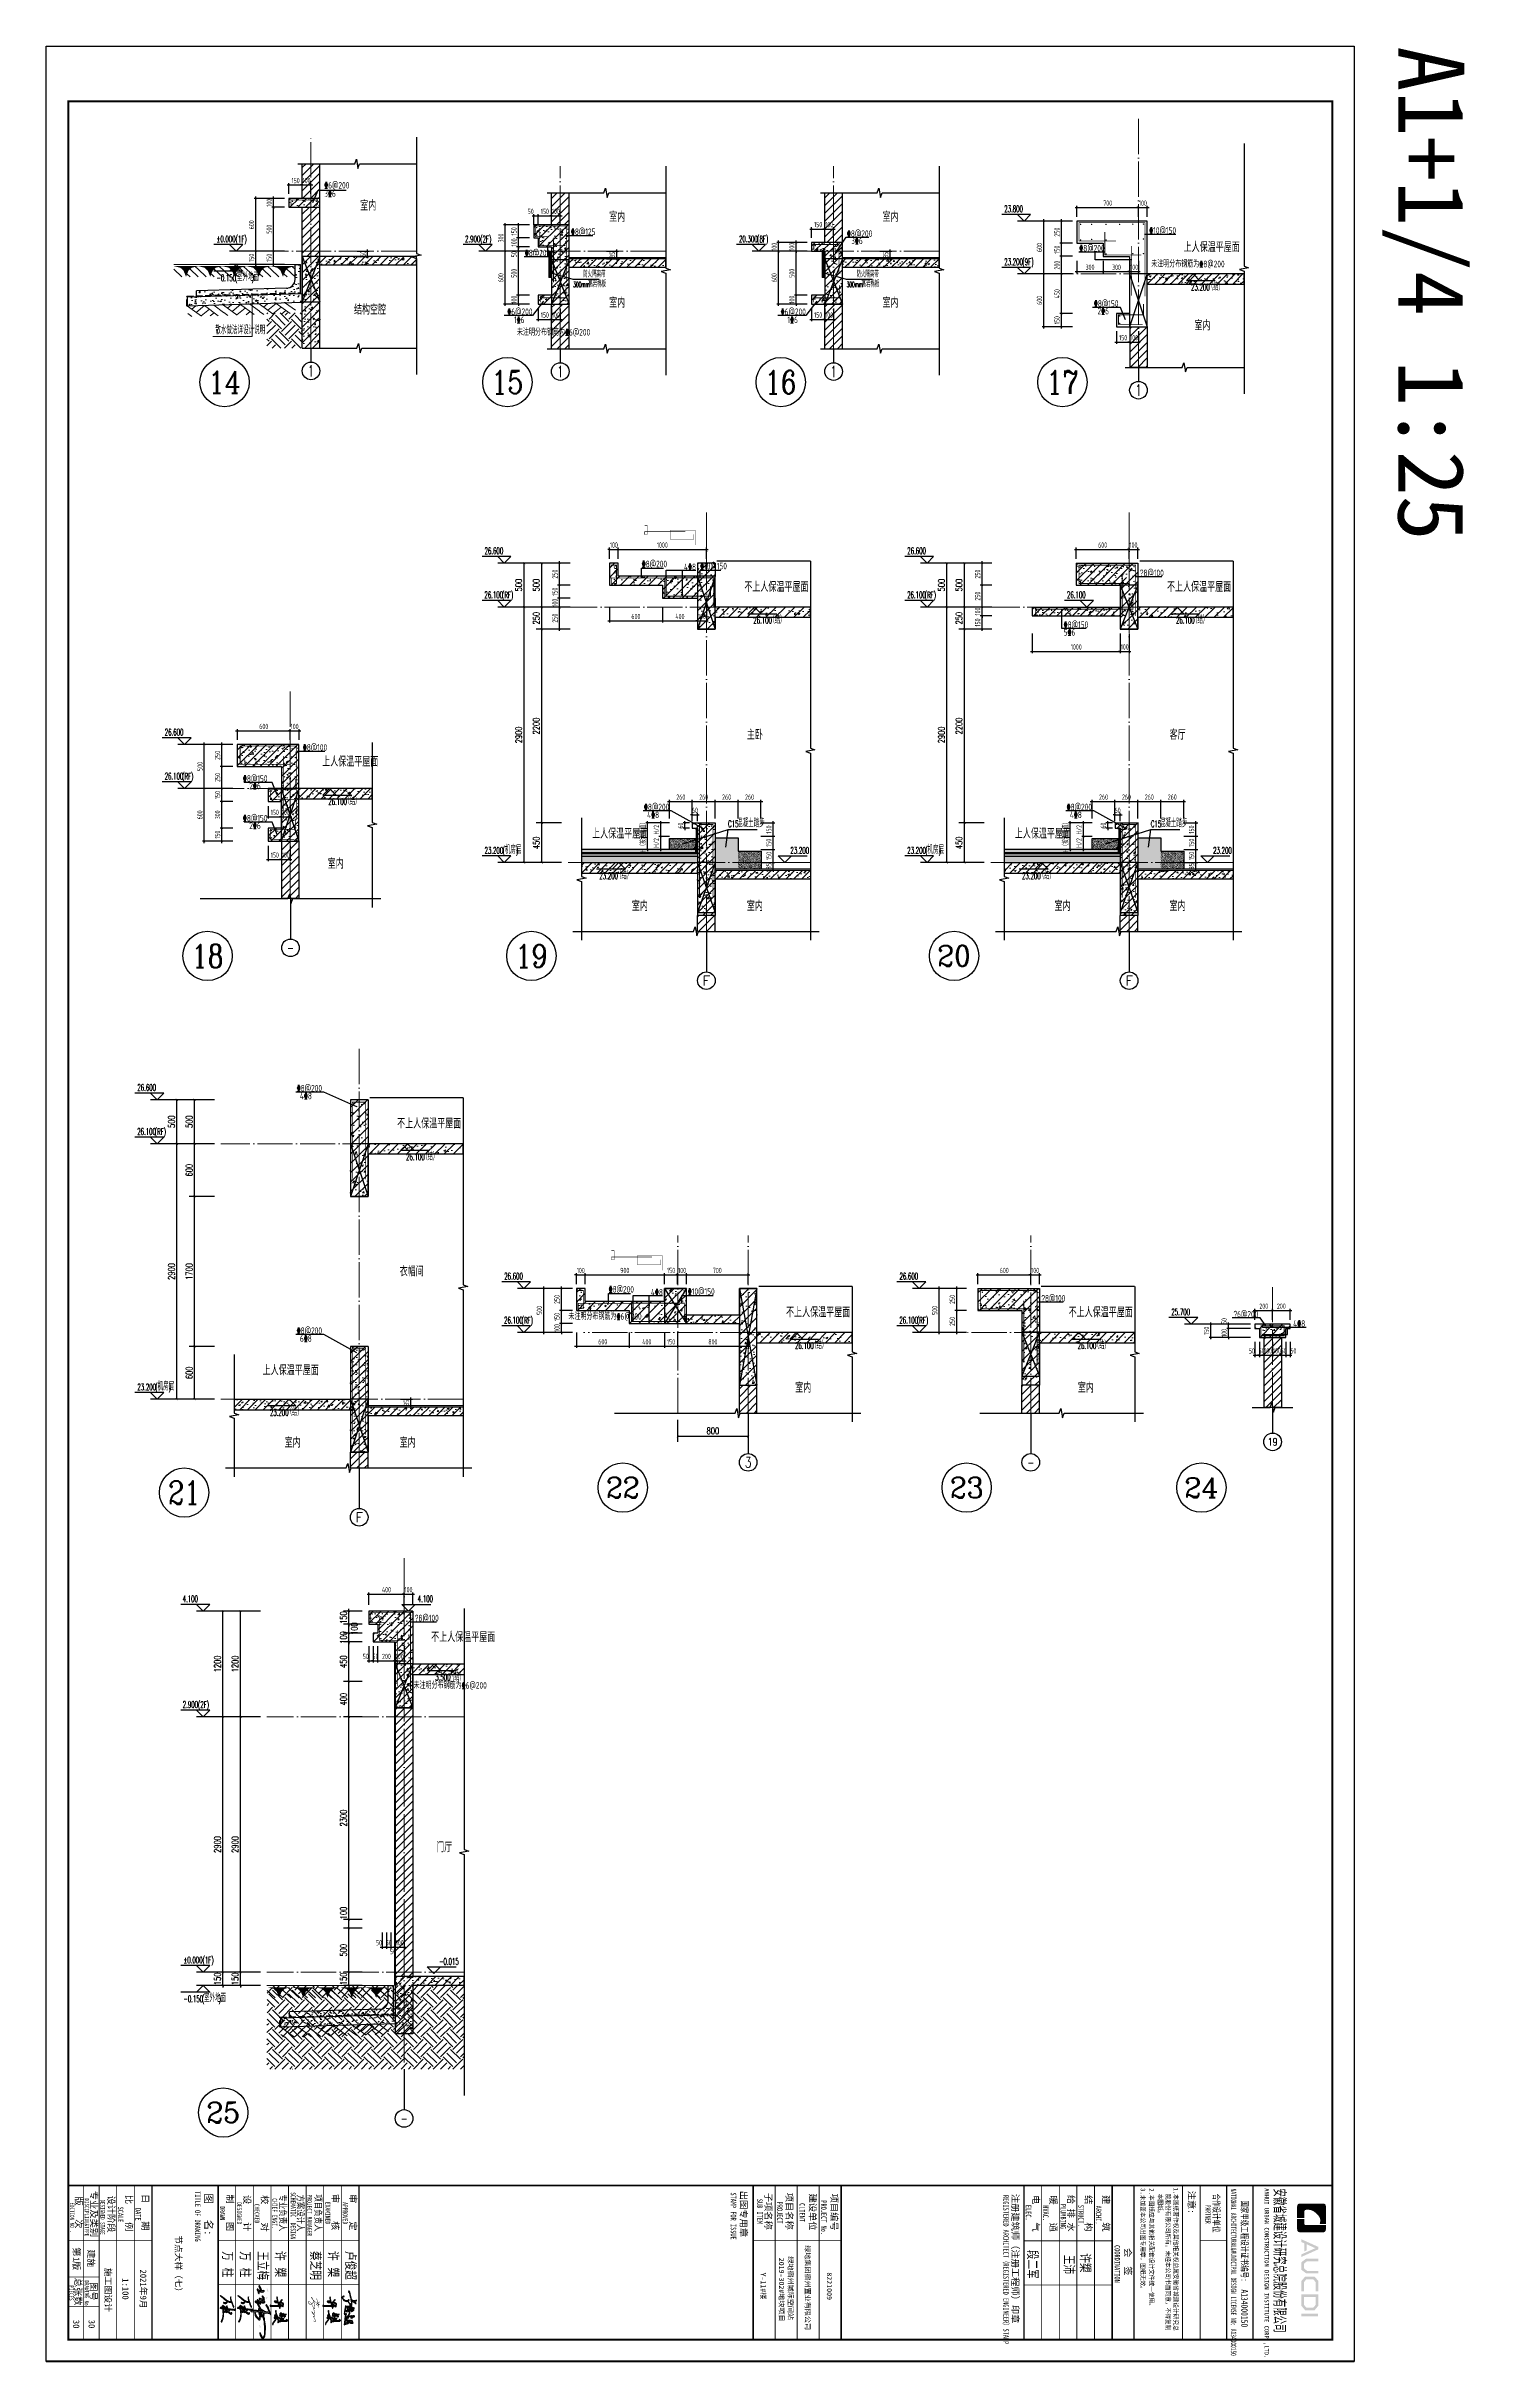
# Model space of a CAD drawing. Extents: x -1307975 to -76406, y -96289 to 379359.
# Drawn here: x -506278 to -490118, y 252907 to 279189 of the extents above; entities that cross this region are included whole.
import ezdxf
from ezdxf.enums import TextEntityAlignment as Align

# ---------------------------------------------------------------- set-up
doc = ezdxf.new("R2010")
doc.units = 0
doc.header["$LTSCALE"] = 1000
doc.linetypes.add('DASH', pattern=[0.35, 0.25, -0.1])
doc.linetypes.add('DOTE', pattern=[2.42, 2, -0.2, 0.02, -0.2])
doc.layers.get('0').update_dxf_attribs({"linetype": 'CONTINUOUS'})
doc.layers.get('DEFPOINTS').update_dxf_attribs({"linetype": 'CONTINUOUS'})
for name, color, linetype in [('3-屋面构造层', 157, 'CONTINUOUS'), ('A-AXIS_TEXT', 7, 'CONTINUOUS'), ('AXIS', 3, 'CONTINUOUS'), ('COLUMN', 4, 'CONTINUOUS'), ('DIM', 2, 'CONTINUOUS'), ('DIM_ELEV', 3, 'CONTINUOUS'), ('DIM_IDEN', 67, 'CONTINUOUS'), ('DIM_SYMB', 3, 'CONTINUOUS'), ('PUB_DIM', 3, 'CONTINUOUS'), ('PUB_TEXT', 2, 'CONTINUOUS'), ('REIN', 6, 'CONTINUOUS'), ('S-大样-砼线', 7, 'CONTINUOUS'), ('S-引出线', 40, 'CONTINUOUS'), ('TEXT', 2, 'CONTINUOUS'), ('WALL', 5, 'CONTINUOUS'), ('图签文字', 4, 'CONTINUOUS'), ('立面-看线', 251, 'CONTINUOUS')]:
    doc.layers.add(name, color=color, linetype=linetype)
for name, color, linetype, lineweight in [('AXIS_TEXT', 7, 'CONTINUOUS', 20), ('DOTE', 19, 'DOTE', 9), ('PUB_HATCH', 8, 'CONTINUOUS', 9), ('内粉刷', 37, 'CONTINUOUS', 9), ('可改文字', 6, 'CONTINUOUS', 18), ('图框', 9, 'CONTINUOUS', 18), ('图签', 147, 'CONTINUOUS', 18), ('填充', 251, 'CONTINUOUS', 5), ('平面-排水沟', 86, 'CONTINUOUS', 15), ('立面-中轮廓线', 30, 'CONTINUOUS', 35), ('粉刷', 251, 'CONTINUOUS', 9)]:
    doc.layers.add(name, color=color, linetype=linetype, lineweight=lineweight)
doc.layers.add('yichutu', color=7, linetype='CONTINUOUS', true_color=0xffffff)
doc.styles.add('_TCH_AXIS', font='COMPLEX', dxfattribs={"bigfont": 'GBCBIG'})
doc.styles.add('_TCH_DIM', font='SIMPLEX.shx', dxfattribs={"width": 0.7, "bigfont": 'GBCBIG.shx'})
doc.styles.add('_TCH_DIM_T3', font='SIMPLEX', dxfattribs={"width": 0.705882, "bigfont": 'GBCBIG'})
doc.styles.add('_TCH_LABEL', font='simhei.ttf')
doc.styles.add('COMPLEX', font='COMPLEX')
doc.styles.add('DIM_FONT_T3', font='SIMPLEX', dxfattribs={"width": 0.705882, "bigfont": 'GBCBIG'})
doc.styles.add('HT', font='simhei.ttf')
doc.styles.add('TSSD_DIMENSION', font='Tssdeng.shx', dxfattribs={"width": 0.7, "bigfont": 'tssdchn.shx'})
doc.styles.add('TSSD_REIN', font='tssdeng.shx', dxfattribs={"width": 0.7, "height": 300, "bigfont": 'tssdchn.shx'})
doc.styles.add('w', font='tssdeng.shx', dxfattribs={"width": 0.8, "bigfont": 'tssdchn.shx'})
doc.styles.add('宋体', font='', dxfattribs={"height": 50})
doc.styles.add('建筑图签-1', font='simhei.ttf', dxfattribs={"width": 0.7})
doc.styles.add('建筑图签-2', font='TXT.shx', dxfattribs={"width": 0.5, "bigfont": 'HZTXT.shx'})
doc.styles.get('宋体').set_extended_font_data('SimSun')
doc.dimstyles.new('_TCH_ARCH&&25', dxfattribs={"dimtxt": 74.375, "dimasz": 25, "dimexe": 62.5, "dimexo": 75, "dimgap": 25, "dimtad": 1, "dimdec": 0, "dimzin": 0, "dimdsep": 46, "dimtxsty": '_TCH_DIM_T3', "dimblk": 'ARCHTICK', "dimcen": 0.09, "dimclrt": 7, "dimazin": 0, "dimtfac": 1, "dimtdec": 0, "dimtix": 1, "dimtmove": 2, "dimatfit": 3, "dimldrblk": 'ARCHTICK', "dimfxl": 1, "dimtolj": 1, "dimtzin": 0, "dimarcsym": 0})
doc.dimstyles.new('TSSD_20_20', dxfattribs={"dimtxt": 60, "dimasz": 20, "dimexe": 20, "dimexo": 50, "dimgap": 20, "dimtad": 1, "dimdec": 0, "dimzin": 0, "dimdsep": 46, "dimtxsty": 'TSSD_DIMENSION', "dimblk": 'ARCHTICK', "dimblk1": 'ARCHTICK', "dimblk2": 'ARCHTICK', "dimcen": 0, "dimdle": 20, "dimclrt": 7, "dimadec": 0, "dimazin": 0, "dimtfac": 1, "dimtdec": 0, "dimtix": 1, "dimtmove": 2, "dimatfit": 3, "dimfxl": 1, "dimtolj": 1, "dimtzin": 0, "dimarcsym": 0})
pattern_1 = [(50, (28072.99, 249033.25), (143.452037, -12.550427), [15, -165]), (355, (28072.99, 249033.25), (-27.750267, 150.438427), [12, -132]), (100.4514, (28084.94, 249032.2), (115.701876, 137.88791), [12.74804, -140.22842]), (46.1842, (28072.99, 249073.25), (213.44821, -33.1038), [22.5, -247.5]), (96.6356, (28090.77, 249070.5), (186.93254, 194.82357), [19.12206, -210.3426]), (351.1842, (28072.99, 249073.25), (186.93239, 194.82372), [18, -198]), (21, (28092.99, 249063.25), (119.38141, -80.52378), [15, -165]), (326, (28092.99, 249063.25), (48.663066, 145.03001), [12, -132]), (71.4514, (28102.93, 249056.54), (168.044526, 64.5061), [12.74804, -140.22842]), (37.5, (28072.986, 249033.25), (2.431971, 66.578771), [0, -130.4, 0, -134, 0, -132.5]), (7.5, (28072.986, 249033.25), (52.613907, 78.882342), [0, -76.4, 0, -127.4, 0, -50.5]), (327.5, (28028.386, 249033.25), (106.764487, -4.510974), [0, -50, 0, -156, 0, -207]), (317.5, (28008.39, 249033.25), (116.637234, 20.020996), [0, -65, 0, -103.6, 0, -147])]
pattern_2 = [(45, (-1182008.505, 426623.756), (-44.194174, 44.194174), []), (50, (-1182008.5, 426623.76), (179.315046, -15.688034), [18.75, -206.25]), (355, (-1182008.5, 426623.76), (-34.687833, 188.048033), [15, -165]), (100.4514, (-1181993.56, 426622.45), (144.627345, 172.359886), [15.935047, -175.28553]), (46.1842, (-1182008.5, 426673.76), (266.81026, -41.379754), [28.125, -309.375]), (96.6356, (-1181986.27, 426670.3), (233.66568, 243.52947), [23.90257, -262.92825]), (351.1842, (-1182008.5, 426673.76), (233.66549, 243.52965), [22.5, -247.5]), (21, (-1181983.5, 426661.26), (149.226763, -100.654723), [18.75, -206.25]), (326, (-1181983.5, 426661.26), (60.828833, 181.28751), [15, -165]), (71.4514, (-1181971.07, 426652.87), (210.055657, 80.632624), [15.935047, -175.28553]), (37.5, (-1182008.505, 426623.756), (3.039964, 83.2234635), [0, -163, 0, -167.5, 0, -165.625]), (7.5, (-1182008.505, 426623.76), (65.767384, 98.602928), [0, -95.5, 0, -159.25, 0, -63.125]), (327.5, (-1182064.255, 426623.756), (133.455609, -5.638718), [0, -62.5, 0, -195, 0, -258.75]), (317.5, (-1182089.25, 426623.76), (145.796542, 25.026246), [0, -81.25, 0, -129.5, 0, -183.75])]
pattern_3 = [(45, (-1182008.505, 426668.634), (-44.1941915, 44.1941915), [])]
pattern_4 = [(45, (-1182008.505, 426623.76), (-53.0330086, 53.0330086), []), (50, (-1182008.5, 426623.76), (215.178055, -18.82564), [22.5, -247.5]), (355, (-1182008.5, 426623.76), (-41.6254, 225.65764), [18, -198]), (100.4514, (-1181990.57, 426622.19), (173.552815, 206.83186), [19.12206, -210.342634]), (46.1842, (-1182008.5, 426683.76), (320.17231, -49.6557), [33.75, -371.25]), (96.6356, (-1181981.82, 426679.62), (280.39881, 292.23536), [28.68309, -315.5139]), (351.1842, (-1182008.5, 426683.76), (280.39858, 292.23558), [27, -297]), (21, (-1181978.5, 426668.76), (179.072116, -120.785667), [22.5, -247.5]), (326, (-1181978.5, 426668.76), (72.9946, 217.545014), [18, -198]), (71.4514, (-1181963.58, 426658.7), (252.06679, 96.75915), [19.12206, -210.342634]), (37.5, (-1182008.505, 426623.76), (3.647957, 99.868156), [0, -195.6, 0, -201, 0, -198.75]), (7.5, (-1182008.5, 426623.76), (78.920861, 118.323514), [0, -114.6, 0, -191.1, 0, -75.75]), (327.5, (-1182075.405, 426623.76), (160.146731, -6.7664615), [0, -75, 0, -234, 0, -310.5]), (317.5, (-1182105.4, 426623.76), (174.95585, 30.031495), [0, -97.5, 0, -155.4, 0, -220.5])]

msp = doc.modelspace()

# ---------------------------------------------------------------- texts
at = {"layer": 'AXIS_TEXT', "color": 6, "style": '_TCH_AXIS'}
for s, height, p, p2 in [('14', 251.26, (-504439.82, 275250.92), (-504068.91, 275250.92)), ('15', 262.756, (-501224.55, 275245.18), (-500861.7, 275245.18)), ('16', 262.756, (-498121.06, 275245.18), (-497758.2, 275245.18)), ('17', 262.756, (-494923.03, 275245.18), (-494560.18, 275245.18)), ('18', 262.756, (-504628.35, 268732.72), (-504265.49, 268732.72)), ('19', 262.756, (-500952.55, 268732.72), (-500589.7, 268732.72)), ('20', 235.421, (-496162.54, 268746.38), (-495781.38, 268746.38)), ('21', 262.756, (-504894.4, 262641.56), (-504531.54, 262641.56)), ('22', 235.421, (-499923.75, 262711.04), (-499542.59, 262711.04)), ('23', 235.421, (-496019.45, 262711.04), (-495638.3, 262711.04)), ('24', 225.734, (-493357.46, 262715.88), (-492970.49, 262715.88)), ('25', 235.421, (-504459.81, 255618.29), (-504078.65, 255618.29))]:
    msp.add_text(s, height=height, dxfattribs=at).set_placement(p, p2, align=Align.FIT)
at = {"layer": 'DIM_ELEV', "color": 7, "style": '_TCH_DIM'}
for s, height, width, p in [('23.200', 74.375, 0.494118, (-493280.68, 276417.25)), ('（结）', 84.397, 0.7, (-493088.18, 276417.25)), ('26.100', 74.375, 0.494118, (-498251.5, 272635.94)), ('（结）', 84.397, 0.7, (-498066, 272635.94)), ('26.100', 74.375, 0.494118, (-493452.34, 272635.94)), ('（结）', 84.397, 0.7, (-493266.84, 272635.94)), ('26.100', 74.375, 0.494118, (-503076.33, 270577.41)), ('（结）', 84.397, 0.7, (-502890.83, 270577.41)), ('23.200', 74.375, 0.494118, (-499999.27, 269735.94)), ('（结）', 84.397, 0.7, (-499806.77, 269735.94)), ('23.200', 74.375, 0.494118, (-495200.1, 269735.94)), ('（结）', 84.397, 0.7, (-495007.6, 269735.94)), ('26.100', 74.375, 0.494118, (-502193.35, 266544.78)), ('（结）', 84.397, 0.7, (-502007.85, 266544.78)), ('26.100', 74.375, 0.494118, (-497777.48, 264402.73)), ('（结）', 84.397, 0.7, (-497591.98, 264402.73)), ('26.100', 74.375, 0.494118, (-494569.36, 264402.73)), ('（结）', 84.397, 0.7, (-494383.86, 264402.73)), ('23.200', 74.375, 0.494118, (-503739.42, 263644.78)), ('（结）', 84.397, 0.7, (-503546.92, 263644.78)), ('3.500', 74.375, 0.494118, (-501861.67, 260640.18)), ('（结）', 84.397, 0.7, (-501704.17, 260640.18))]:
    msp.add_text(s, height=height, dxfattribs=dict(at, width=width)).set_placement(p)
at = {"layer": 'PUB_TEXT'}
for s, height, style, width, p in [('室内', 100, 'TSSD_REIN', 0.7, (-502713.78, 277326.51)), ('室内', 100, 'TSSD_REIN', 0.7, (-499887.96, 277197.93)), ('室内', 100, 'TSSD_REIN', 0.7, (-496784.47, 277197.93)), ('23.800', 74.375, '_TCH_DIM', 0.494118, (-495402.04, 277306.02)), ('%%P0.000', 74.375, '_TCH_DIM', 0.494118, (-504344.61, 276964.38)), ('(1F)', 74.375, '_TCH_DIM', 0.494118, (-504129.24, 276963.16)), ('23.200', 74.375, '_TCH_DIM', 0.494118, (-495402.04, 276706.02)), ('(9F)', 74.375, '_TCH_DIM', 0.494118, (-495196.64, 276704.8)), ('上人保温平屋面', 100, 'TSSD_REIN', 0.7, (-493365.39, 276854.59)), ('-0.150', 74.375, '_TCH_DIM', 0.494118, (-504346.01, 276523.91)), ('(', 74.38, '_TCH_DIM', 0.494118, (-504137.29, 276525.14)), ('室外地面', 89.362, '_TCH_DIM', 0.7, (-504112.79, 276525.14)), (')', 74.38, '_TCH_DIM', 0.494118, (-503945.98, 276525.14)), ('结构空腔', 100, 'TSSD_REIN', 0.7, (-502784.57, 276144.55)), ('室内', 100, 'TSSD_REIN', 0.7, (-499887.96, 276223.79)), ('室内', 100, 'TSSD_REIN', 0.7, (-496784.47, 276223.79)), ('散水做法详设计说明', 89.362, 'DIM_FONT_T3', 0.705882, (-504359.9, 275921.95)), ('室内', 100, 'TSSD_REIN', 0.7, (-493242.92, 275965.43)), ('26.600', 74.375, '_TCH_DIM', 0.494118, (-501302.25, 273424.72)), ('26.600', 74.375, '_TCH_DIM', 0.494118, (-496503.08, 273424.72)), ('不上人保温平屋面', 100, 'TSSD_REIN', 0.7, (-498353.19, 272997.81)), ('不上人保温平屋面', 100, 'TSSD_REIN', 0.7, (-493554.02, 272997.81)), ('26.100', 74.375, '_TCH_DIM', 0.494118, (-501303.65, 272924.72)), ('(RF)', 74.375, '_TCH_DIM', 0.494118, (-501104.9, 272923.49)), ('26.100', 74.375, '_TCH_DIM', 0.494118, (-496504.48, 272924.72)), ('(RF)', 74.375, '_TCH_DIM', 0.494118, (-496305.73, 272923.49)), ('26.600', 74.375, '_TCH_DIM', 0.494118, (-504932.98, 271366.18)), ('主卧', 100, 'TSSD_REIN', 0.7, (-498324.43, 271319.09)), ('客厅', 100, 'TSSD_REIN', 0.7, (-493525.26, 271319.09)), ('上人保温平屋面', 100, 'TSSD_REIN', 0.7, (-503145.69, 271014.75)), ('26.100', 74.375, '_TCH_DIM', 0.494118, (-504934.38, 270866.18)), ('(RF)', 74.375, '_TCH_DIM', 0.494118, (-504735.63, 270864.96)), ('上人保温平屋面', 100, 'TSSD_REIN', 0.7, (-500081.47, 270197.81)), ('C15', 74.375, 'DIM_FONT_T3', 0.49827, (-498537.36, 270325.14)), ('混凝土踏步', 89.362, 'DIM_FONT_T3', 0.705882, (-498436.78, 270325.14)), ('上人保温平屋面', 100, 'TSSD_REIN', 0.7, (-495282.3, 270197.81)), ('C15', 74.375, 'DIM_FONT_T3', 0.49827, (-493738.2, 270325.14)), ('混凝土踏步', 89.362, 'DIM_FONT_T3', 0.705882, (-493637.61, 270325.14)), ('室内', 100, 'TSSD_REIN', 0.7, (-503083.24, 269855.75)), ('23.200', 74.375, '_TCH_DIM', 0.494118, (-501302.25, 270024.72)), ('(', 74.38, '_TCH_DIM', 0.494118, (-501096.85, 270023.49)), ('机房层', 89.362, '_TCH_DIM', 0.7, (-501072.35, 270023.49)), (')', 74.38, '_TCH_DIM', 0.494118, (-500947.24, 270023.49)), ('23.200', 74.375, '_TCH_DIM', 0.494118, (-496503.08, 270024.72)), ('(', 74.38, '_TCH_DIM', 0.494118, (-496297.68, 270023.49)), ('机房层', 89.362, '_TCH_DIM', 0.7, (-496273.18, 270023.49)), (')', 74.38, '_TCH_DIM', 0.494118, (-496148.07, 270023.49)), ('室内', 100, 'TSSD_REIN', 0.7, (-499629.81, 269375.48)), ('室内', 100, 'TSSD_REIN', 0.7, (-498324.43, 269375.48)), ('室内', 100, 'TSSD_REIN', 0.7, (-494830.64, 269375.48)), ('室内', 100, 'TSSD_REIN', 0.7, (-493525.26, 269375.48)), ('26.600', 74.375, '_TCH_DIM', 0.494118, (-505244.09, 267333.56)), ('26.100', 74.375, '_TCH_DIM', 0.494118, (-505245.49, 266833.56)), ('(RF)', 74.375, '_TCH_DIM', 0.494118, (-505046.74, 266832.33)), ('不上人保温平屋面', 100, 'TSSD_REIN', 0.7, (-502295.04, 266906.65)), ('衣帽间', 100, 'TSSD_REIN', 0.7, (-502266.27, 265227.93)), ('26.600', 74.375, '_TCH_DIM', 0.494118, (-501078.94, 265191.51)), ('26.600', 74.375, '_TCH_DIM', 0.494118, (-496591.53, 265191.51)), ('26.100', 74.375, '_TCH_DIM', 0.494118, (-501080.34, 264691.51)), ('(RF)', 74.375, '_TCH_DIM', 0.494118, (-500881.59, 264690.28)), ('不上人保温平屋面', 100, 'TSSD_REIN', 0.7, (-497879.17, 264764.6)), ('26.100', 74.375, '_TCH_DIM', 0.494118, (-496592.93, 264691.51)), ('(RF)', 74.375, '_TCH_DIM', 0.494118, (-496394.18, 264690.28)), ('不上人保温平屋面', 100, 'TSSD_REIN', 0.7, (-494671.05, 264764.6)), ('25.700', 74.375, '_TCH_DIM', 0.494118, (-493504.8, 264785.19)), ('上人保温平屋面', 100, 'TSSD_REIN', 0.7, (-503821.61, 264106.65)), ('23.200', 74.375, '_TCH_DIM', 0.494118, (-505244.09, 263933.56)), ('(', 74.38, '_TCH_DIM', 0.494118, (-505038.69, 263932.33)), ('机房层', 89.362, '_TCH_DIM', 0.7, (-505014.19, 263932.33)), (')', 74.38, '_TCH_DIM', 0.494118, (-504889.09, 263932.33)), ('室内', 100, 'TSSD_REIN', 0.7, (-497775.1, 263908.22)), ('室内', 100, 'TSSD_REIN', 0.7, (-494566.97, 263908.22)), ('室内', 100, 'TSSD_REIN', 0.7, (-503571.65, 263284.32)), ('室内', 100, 'TSSD_REIN', 0.7, (-502266.27, 263284.32)), ('4.100', 74.375, '_TCH_DIM', 0.494118, (-504729.89, 261529.46)), ('4.100', 74.375, '_TCH_DIM', 0.494118, (-502061.14, 261529)), ('不上人保温平屋面', 100, 'TSSD_REIN', 0.7, (-501908.74, 261077.52)), ('2.900', 74.375, '_TCH_DIM', 0.494118, (-504728.49, 260329.43)), ('(2F)', 74.375, '_TCH_DIM', 0.494118, (-504556.34, 260328.2)), ('门厅', 100, 'TSSD_REIN', 0.7, (-501851.9, 258692.06)), ('%%P0.000', 74.375, '_TCH_DIM', 0.494118, (-504719.39, 257429.43)), ('(1F)', 74.375, '_TCH_DIM', 0.494118, (-504504.02, 257428.2)), ('-0.150', 74.375, '_TCH_DIM', 0.494118, (-504720.79, 256988.96)), ('(', 74.38, '_TCH_DIM', 0.494118, (-504512.07, 256990.18)), ('室外地面', 89.362, '_TCH_DIM', 0.7, (-504487.57, 256990.18)), (')', 74.38, '_TCH_DIM', 0.494118, (-504320.76, 256990.18))]:
    msp.add_text(s, height=height, dxfattribs=dict(at, style=style, width=width)).set_placement(p)
at = {"layer": 'PUB_TEXT', "color": 1, "style": '_TCH_DIM', "width": 0.494118}
for s, p in [('2.900', (-501523.79, 276964.38)), ('(2F)', (-501351.64, 276963.16)), ('20.300', (-498413.3, 276964.38)), ('(8F)', (-498207.9, 276963.16))]:
    msp.add_text(s, height=74.375, dxfattribs=at).set_placement(p)
at = {"layer": 'PUB_TEXT', "color": 3, "style": '_TCH_DIM', "width": 0.494118}
for s, p in [('26.100', (-494690.21, 272924.72)), ('23.200', (-497829.78, 270024.72)), ('23.200', (-493030.61, 270024.72))]:
    msp.add_text(s, height=74.375, dxfattribs=at).set_placement(p)
at = {"layer": 'PUB_TEXT', "color": 6, "style": '_TCH_DIM', "width": 0.494118}
msp.add_text('-0.015', height=74.375, dxfattribs=at).set_placement((-501818.89, 257413.96))
at = {"layer": 'TEXT', "width": 0.7}
for s, style, p in [('%%1328@200', 'TSSD_REIN', (-503434.81, 267325.41)), ('4%%1328', 'TSSD_REIN', (-503398.72, 267236.39)), ('%%1328@200', 'TSSD_REIN', (-499893.63, 265042.57)), ('4%%1328', 'TSSD_REIN', (-499413.51, 265009.32)), ('%%13210@150', 'TSSD_REIN', (-498994.64, 265017.92)), ('%%1328@200', 'TSSD_REIN', (-503434.81, 264572.9)), ('未注明分布钢筋为%%1326@200', 'TSSD_REIN', (-500350.09, 264734.58)), ('\ue5326@200', 'w', (-492799.41, 264760.01))]:
    msp.add_text(s, height=75, rotation=0, dxfattribs=dict(at, style=style)).set_placement(p)
at = {"layer": 'TEXT', "color": 1, "width": 0.7}
for s, style, p in [('4%%1328', 'w', (-492121.88, 264652.9)), ('6%%1328', 'TSSD_REIN', (-503398.71, 264483.88))]:
    msp.add_text(s, height=75, rotation=0, dxfattribs=dict(at, style=style)).set_placement(p)
at = {"layer": '可改文字', "color": 3, "style": '宋体'}
msp.add_text('节点大样（七）', height=70.321, rotation=270, dxfattribs=at).set_placement((-504775.96, 253995.2), align=Align.MIDDLE)
at = {"layer": '图签', "color": 3, "style": '宋体'}
msp.add_text('30', height=71.67, rotation=270, dxfattribs=at).set_placement((-505798.24, 253383.36))

# ---------------------------------------------------------------- blocks, each defined once
blk = doc.blocks.new('$LINEPAT$素土夯实')
at = {"color": 0}
for p, q in [((0, -210), (210, 0)), ((120, -300), (420, 0)), ((420, 0), (608, -188)), ((495, -300), (795, 0)), ((615, 0), (705, -90)), ((210, -210), (300, -300)), ((315, -105), (502, -293)), ((705, -300), (795, -210))]:
    blk.add_line(p, q, dxfattribs=at)
blk = doc.blocks.new('$LinePat$自然土壤')
at = {"color": 0}
for p, q in [((0, -90), (71, -19)), ((0, -300), (211, -89)), ((210, -300), (286, -224)), ((420, -300), (630, -90))]:
    blk.add_line(p, q, dxfattribs=at)
for points in [[(0, 0), (630, 0), (168, -45), (462, -45)], [(168, -45), (462, -45), (252, -132), (378, -132)], [(252, -132), (378, -132), (315, -300)]]:
    blk.add_solid(points, dxfattribs=at)
blk = doc.blocks.new('sanshui')
at = {"layer": '粉刷'}
h = blk.add_hatch(dxfattribs=at)
h.set_pattern_fill('混凝土', color=256, scale=20)
h.set_pattern_definition(pattern_1)
edge = h.paths.add_edge_path()
edge.add_line((346318, 427330), (346258, 427330))
edge.add_line((346258, 427330), (346258, 427160))
edge.add_arc((346158, 427160), 100, 271.7184, 360, ccw=False)
edge.add_line((346161, 427060), (345138, 427030))
edge.add_line((345138, 427030), (345138, 426970))
edge.add_line((345138, 426970), (346318, 427005))
edge.add_line((346318, 427005), (346318, 427330))
h = blk.add_hatch(dxfattribs=at)
h.set_pattern_fill('混凝土', color=256, scale=20)
h.set_pattern_definition(pattern_1)
h.paths.add_polyline_path([(346338, 426896), (346338, 426996), (345038, 426957), (345038, 426857)])
at = {"layer": 'COLUMN'}
for p, q in [((346258, 427330), (346318, 427330)), ((346258, 427160), (346258, 427330)), ((346318, 426995), (346318, 427330)), ((346338, 426996), (345038, 426957)), ((345038, 426857), (345038, 426957)), ((346338, 426896), (345038, 426857)), ((346161, 427060), (345138, 427030)), ((345138, 426960), (345138, 427030))]:
    blk.add_line(p, q, dxfattribs=at)
blk.add_arc((346158, 427160), 100, 271.7184, 0, dxfattribs=at)
at = {"layer": '立面-中轮廓线', "linetype": 'DASH', "ltscale": 0.3}
blk.add_lwpolyline([(345028, 426857), (345028, 426966), (346318, 427005)], dxfattribs=at)
at = {"layer": '粉刷'}
blk.add_line((344881, 427330), (346258, 427330), dxfattribs=at)
at = {"layer": '粉刷', "yscale": 0.4, "zscale": 0.4}
for name, p, xscale, rotation in [('$LinePat$自然土壤', (345157, 427310), -0.4369306507241237, 359.9999999999903), ('$LinePat$自然土壤', (345432, 427310), -0.4369306507241237, 359.9999999999903), ('$LinePat$自然土壤', (345707, 427310), -0.4369306507241237, 359.9999999999903), ('$LinePat$自然土壤', (345983, 427310), -0.4369306507241237, 359.9999999999903), ('$LinePat$自然土壤', (346258, 427310), -0.4369306507241237, 359.9999999999903), ('$LINEPAT$素土夯实', (345444, 426869), -0.5117605352322558, 1.718358001643932), ('$LINEPAT$素土夯实', (345851, 426881), -0.5117605352322558, 1.718358001643932), ('$LINEPAT$素土夯实', (346258, 426893), -0.5117605352322558, 1.718358001643932)]:
    blk.add_blockref(name, p, dxfattribs=dict(at, xscale=xscale, rotation=rotation))
blk = doc.blocks.new('院标1')
h = blk.add_hatch(color=150)
h.dxf.hatch_style = 1
h.set_gradient(color1=(33, 113, 253), color2=(33, 113, 253), tint=1, name='INVCURVED')
edge = h.paths.add_edge_path()
edge.add_spline(control_points=[(116373, 648379), (116379, 648379), (116382, 648379), (116391, 648379), (116391, 648379), (116391, 648379), (116616, 648379), (116616, 648379), (116616, 648379), (116616, 648379), (116616, 648054), (116616, 648054), (116616, 648054), (116616, 648054), (116108, 648054), (116108, 648054), (116108, 648054), (116028, 648054), (115963, 648111), (115963, 648199), (115963, 648199), (115963, 648199), (115963, 649215), (115963, 649215), (115963, 649215), (115963, 649295), (116018, 649360), (116108, 649360), (116108, 649360), (116108, 649360), (116897, 649360), (116897, 649360), (116897, 649360), (116897, 649360), (116897, 649080), (116897, 649080), (116897, 649080), (116897, 649080), (116566, 649140), (116356, 648859), (116356, 648859), (116245, 648719), (116240, 648545), (116247, 648466), (116247, 648466), (116254, 648386), (116247, 648466), (116247, 648466), (116247, 648466), (116247, 648466), (116258, 648374), (116373, 648379)], knot_values=[0, 0, 0, 0, 0.0714286, 0.0714286, 0.0714286, 0.1071429, 0.1428571, 0.1428571, 0.1428571, 0.1785714, 0.2142857, 0.2142857, 0.2142857, 0.25, 0.2857143, 0.2857143, 0.2857143, 0.3214286, 0.3571429, 0.3571429, 0.3571429, 0.3928571, 0.4285714, 0.4285714, 0.4285714, 0.4642857, 0.5, 0.5, 0.5, 0.5357143, 0.5714286, 0.5714286, 0.5714286, 0.6071429, 0.6428571, 0.6428571, 0.6428571, 0.6785714, 0.7142857, 0.7142857, 0.7142857, 0.75, 0.7857143, 0.7857143, 0.7857143, 0.8214286, 0.8571429, 0.8571429, 0.8571429, 0.9285714, 1, 1, 1, 1], degree=3, periodic=0)
h = blk.add_hatch(color=150)
h.dxf.hatch_style = 1
h.set_gradient(color1=(33, 113, 253), color2=(33, 113, 253), tint=1, name='INVCURVED')
edge = h.paths.add_edge_path()
edge.add_spline(control_points=[(117268, 649215), (117268, 649215), (117268, 648199), (117268, 648199), (117268, 648199), (117268, 648114), (117212, 648054), (117123, 648054), (117123, 648054), (117123, 648054), (116663, 648054), (116663, 648054), (116663, 648054), (116663, 648054), (116663, 648379), (116663, 648379), (116663, 648379), (116663, 648379), (116865, 648379), (116865, 648379), (116865, 648379), (116907, 648379), (116941, 648413), (116941, 648455), (116941, 648455), (116941, 648455), (116941, 649360), (116941, 649360), (116941, 649360), (116941, 649360), (117123, 649360), (117123, 649360), (117123, 649360), (117204, 649360), (117268, 649306), (117268, 649215)], knot_values=[0, 0, 0, 0, 0.1, 0.1, 0.1, 0.15, 0.2, 0.2, 0.2, 0.25, 0.3, 0.3, 0.3, 0.35, 0.4, 0.4, 0.4, 0.45, 0.5, 0.5, 0.5, 0.55, 0.6, 0.6, 0.6, 0.65, 0.7, 0.7, 0.7, 0.75, 0.8, 0.8, 0.8, 0.9, 1, 1, 1, 1], degree=3, periodic=0)
blk = doc.blocks.new('ljc')
at = {"linetype": 'Continuous'}
h = blk.add_hatch(color=0, dxfattribs=at)
h.paths.add_polyline_path([(2023, 1568), (2019, 1564), (2020, 1562), (2024, 1562), (2022, 1552), (1955, 1538), (1933, 1530), (1930, 1527), (1929, 1525), (1931, 1523), (1944, 1524), (1946, 1526), (1942, 1528), (1960, 1535), (1967, 1535), (1975, 1538), (1985, 1539), (1998, 1543), (2010, 1544), (2018, 1547), (2025, 1546), (2035, 1549), (2061, 1550), (2052, 1537), (2042, 1528), (2028, 1521), (2023, 1521), (2018, 1526), (2015, 1527), (2013, 1525), (2013, 1521), (2019, 1516), (2022, 1508), (2022, 1494), (2012, 1477), (2000, 1469), (1988, 1467), (1982, 1473), (1980, 1480), (1978, 1482), (1978, 1475), (1981, 1468), (1988, 1463), (1994, 1463), (2005, 1467), (2018, 1478), (2027, 1493), (2028, 1504), (2025, 1517), (2033, 1518), (2054, 1533), (2067, 1549), (2067, 1552), (2064, 1555), (2029, 1553), (2036, 1575), (2049, 1591), (2047, 1593), (2043, 1592), (2028, 1573), (2025, 1589), (2021, 1597), (2018, 1599), (2017, 1597), (2020, 1590)])
h.paths.add_polyline_path([(2081, 1522), (2081, 1528), (2075, 1541), (2093, 1562), (2097, 1572), (2094, 1577), (2087, 1576), (2089, 1572), (2092, 1572), (2091, 1567), (2080, 1551), (2066, 1537), (2065, 1535), (2067, 1533), (2073, 1535), (2077, 1523), (2077, 1513), (2072, 1496), (2072, 1492), (2074, 1490), (2078, 1494), (2083, 1510), (2099, 1510), (2119, 1507), (2119, 1500), (2116, 1496), (2108, 1493), (2087, 1496), (2084, 1492), (2087, 1489), (2103, 1488), (2122, 1483), (2140, 1484), (2148, 1482), (2152, 1486), (2152, 1491), (2148, 1488), (2125, 1488), (2114, 1490), (2124, 1499), (2126, 1509), (2121, 1512), (2119, 1511), (2108, 1514), (2124, 1523), (2132, 1532), (2130, 1535), (2121, 1536), (2115, 1533), (2109, 1533), (2123, 1555), (2121, 1559), (2114, 1557), (2116, 1564), (2115, 1569), (2111, 1573), (2105, 1572), (2093, 1554)])
h.paths.add_polyline_path([(2089, 1535), (2097, 1535), (2112, 1551), (2116, 1552), (2111, 1543), (2099, 1528), (2101, 1526), (2114, 1528), (2121, 1531), (2124, 1530), (2118, 1524), (2101, 1515), (2084, 1514), (2084, 1518)], flags=16)
h.paths.add_polyline_path([(2093, 1537), (2095, 1540), (2103, 1546), (2096, 1537)], flags=16)
h.paths.add_polyline_path([(2093, 1544), (2094, 1549), (2106, 1568), (2109, 1569), (2111, 1567), (2108, 1554), (2104, 1550)], flags=16)
h.paths.add_polyline_path([(2141, 1534), (2138, 1533), (2137, 1531), (2142, 1527), (2155, 1522), (2158, 1523), (2153, 1528)])
h.paths.add_polyline_path([(2175, 1522), (2173, 1524), (2172, 1546), (2183, 1545), (2185, 1547), (2183, 1557), (2178, 1566), (2177, 1561), (2180, 1556), (2181, 1550), (2175, 1550), (2170, 1554), (2169, 1574), (2171, 1574), (2175, 1569), (2176, 1571), (2170, 1579), (2167, 1579), (2165, 1577), (2164, 1562), (2166, 1553), (2163, 1553), (2162, 1551), (2167, 1547), (2169, 1537), (2169, 1524), (2166, 1521), (2165, 1517), (2168, 1513), (2170, 1513), (2173, 1517), (2180, 1517), (2178, 1502), (2175, 1500), (2167, 1499), (2175, 1496), (2180, 1497), (2183, 1500), (2184, 1511), (2187, 1521), (2185, 1523)])
h.paths.add_polyline_path([(2233, 1542), (2233, 1564), (2231, 1567), (2215, 1558), (2210, 1557), (2206, 1552), (2211, 1548), (2211, 1551), (2229, 1560), (2228, 1542), (2227, 1537), (2224, 1533), (2220, 1534), (2213, 1542), (2211, 1543), (2209, 1541), (2209, 1508), (2189, 1508), (2187, 1506), (2191, 1503), (2213, 1503), (2217, 1511), (2222, 1516), (2232, 1518), (2234, 1513), (2234, 1505), (2227, 1505), (2232, 1502), (2232, 1500), (2228, 1497), (2229, 1493), (2239, 1495), (2243, 1489), (2243, 1486), (2212, 1492), (2189, 1492), (2179, 1494), (2176, 1496), (2167, 1496), (2164, 1498), (2154, 1499), (2147, 1503), (2144, 1503), (2143, 1501), (2144, 1498), (2153, 1494), (2174, 1491), (2186, 1487), (2211, 1487), (2222, 1484), (2230, 1484), (2243, 1480), (2249, 1480), (2251, 1482), (2244, 1496), (2246, 1499), (2238, 1503), (2239, 1513), (2237, 1520), (2233, 1523), (2224, 1522), (2214, 1516), (2212, 1522), (2213, 1536), (2220, 1530), (2228, 1530), (2230, 1532)])
at = {"color": 0, "linetype": 'Continuous'}
for points in [[(1930, 1527), (1929, 1525), (1931, 1523), (1944, 1524), (1946, 1526), (1942, 1528), (1960, 1535), (1967, 1535), (1975, 1538), (1985, 1539), (1998, 1543), (2010, 1544), (2018, 1547), (2025, 1546), (2035, 1549), (2061, 1550), (2052, 1537), (2042, 1528), (2028, 1521), (2023, 1521), (2018, 1526), (2015, 1527), (2013, 1525), (2013, 1521), (2019, 1516), (2022, 1508), (2022, 1494), (2012, 1477), (2000, 1469), (1988, 1467), (1982, 1473), (1980, 1480), (1978, 1482), (1978, 1475), (1981, 1468), (1988, 1463), (1994, 1463), (2005, 1467), (2018, 1478), (2027, 1493), (2028, 1504), (2025, 1517), (2033, 1518), (2054, 1533), (2067, 1549), (2067, 1552), (2064, 1555), (2029, 1553), (2036, 1575), (2049, 1591), (2047, 1593), (2043, 1592), (2028, 1573), (2025, 1589), (2021, 1597), (2018, 1599), (2017, 1597), (2020, 1590), (2023, 1568), (2019, 1564), (2020, 1562), (2024, 1562), (2022, 1552), (1955, 1538), (1933, 1530), (1930, 1527)], [(2016, 1561), (2015, 1560), (2017, 1560), (2016, 1561)], [(2017, 1562), (2016, 1561), (2019, 1561), (2017, 1562)], [(2066, 1537), (2065, 1535), (2067, 1533), (2073, 1535), (2077, 1523), (2077, 1513), (2072, 1496), (2072, 1492), (2074, 1490), (2078, 1494), (2083, 1510), (2099, 1510), (2119, 1507), (2119, 1500), (2116, 1496), (2108, 1493), (2087, 1496), (2084, 1492), (2087, 1489), (2103, 1488), (2122, 1483), (2140, 1484), (2148, 1482), (2152, 1486), (2152, 1491), (2148, 1488), (2125, 1488), (2114, 1490), (2124, 1499), (2126, 1509), (2121, 1512), (2119, 1511), (2108, 1514), (2124, 1523), (2132, 1532), (2130, 1535), (2121, 1536), (2115, 1533), (2109, 1533), (2123, 1555), (2121, 1559), (2114, 1557), (2116, 1564), (2115, 1569), (2111, 1573), (2105, 1572), (2093, 1554), (2081, 1522), (2081, 1528), (2075, 1541), (2093, 1562), (2097, 1572), (2094, 1577), (2087, 1576), (2089, 1572), (2092, 1572), (2091, 1567), (2080, 1551), (2066, 1537)], [(2084, 1514), (2084, 1518), (2089, 1535), (2097, 1535), (2112, 1551), (2116, 1552), (2111, 1543), (2099, 1528), (2101, 1526), (2114, 1528), (2121, 1531), (2124, 1530), (2118, 1524), (2101, 1515), (2084, 1514)], [(2093, 1544), (2094, 1549), (2106, 1568), (2109, 1569), (2111, 1567), (2108, 1554), (2104, 1550), (2093, 1544)], [(2093, 1537), (2095, 1540), (2103, 1546), (2096, 1537), (2093, 1537)], [(2138, 1533), (2137, 1531), (2142, 1527), (2155, 1522), (2158, 1523), (2153, 1528), (2141, 1534), (2138, 1533)], [(2144, 1503), (2143, 1501), (2144, 1498), (2153, 1494), (2174, 1491), (2186, 1487), (2211, 1487), (2222, 1484), (2230, 1484), (2243, 1480), (2249, 1480), (2251, 1482), (2244, 1496), (2246, 1499), (2238, 1503), (2239, 1513), (2237, 1520), (2233, 1523), (2224, 1522), (2214, 1516), (2212, 1522), (2213, 1536), (2220, 1530), (2228, 1530), (2230, 1532), (2233, 1542), (2233, 1564), (2231, 1567), (2215, 1558), (2210, 1557), (2206, 1552), (2211, 1548), (2211, 1551), (2229, 1560), (2228, 1542), (2227, 1537), (2224, 1533), (2220, 1534), (2213, 1542), (2211, 1543), (2209, 1541), (2209, 1508), (2189, 1508), (2187, 1506), (2191, 1503), (2213, 1503), (2217, 1511), (2222, 1516), (2232, 1518), (2234, 1513), (2234, 1505), (2227, 1505), (2232, 1502), (2232, 1500), (2228, 1497), (2229, 1493), (2239, 1495), (2243, 1489), (2243, 1486), (2212, 1492), (2189, 1492), (2179, 1494), (2176, 1496), (2167, 1496), (2164, 1498), (2154, 1499), (2147, 1503), (2144, 1503)], [(2163, 1553), (2162, 1551), (2167, 1547), (2169, 1537), (2169, 1524), (2166, 1521), (2165, 1517), (2168, 1513), (2170, 1513), (2173, 1517), (2180, 1517), (2178, 1502), (2175, 1500), (2167, 1499), (2175, 1496), (2180, 1497), (2183, 1500), (2184, 1511), (2187, 1521), (2185, 1523), (2175, 1522), (2173, 1524), (2172, 1546), (2183, 1545), (2185, 1547), (2183, 1557), (2178, 1566), (2177, 1561), (2180, 1556), (2181, 1550), (2175, 1550), (2170, 1554), (2169, 1574), (2171, 1574), (2175, 1569), (2176, 1571), (2170, 1579), (2167, 1579), (2165, 1577), (2164, 1562), (2166, 1553), (2163, 1553)], [(2177, 1569), (2176, 1570), (2175, 1567), (2177, 1565), (2177, 1569)]]:
    blk.add_lwpolyline(points, dxfattribs=at)
blk = doc.blocks.new('A$C6AF37BC7')
h = blk.add_hatch(color=256)
h.paths.add_polyline_path([(660, -48), (672, -48), (678, -96)], flags=16)
h.paths.add_polyline_path([(708, 144), (702, 150), (660, 126), (672, 66), (666, 36), (456, -42), (366, -60), (294, -60), (276, -72), (288, -96), (456, -72), (612, -12), (564, -102), (552, -114), (546, -96), (534, -102), (534, -138), (558, -144), (654, -18), (654, 6), (672, 12), (678, -30), (648, -30), (642, -54), (654, -84), (654, -138), (684, -168), (708, -156), (714, -60), (804, -108), (948, -228), (1038, -258), (1062, -258), (1074, -246), (1056, -228), (1032, -228), (954, -192), (786, -60), (708, -30), (714, 24), (756, 30), (816, 54), (954, 48), (972, 66), (948, 84), (810, 84), (702, 48), (690, 120), (726, 132), (720, 144)])
h.paths.add_polyline_path([(852, 216), (864, 216), (870, 174), (840, 198)], flags=16)
h.paths.add_polyline_path([(-312, 282), (-318, 288), (-336, 288), (-348, 276), (-246, 180), (-222, 192), (-222, 210)], flags=17)
h.paths.add_polyline_path([(546, 330), (552, 330), (564, 300), (558, 216), (486, 174), (462, 180), (438, 222)], flags=16)
h.paths.add_polyline_path([(-102, 342), (-48, 336), (-18, 324), (18, 324), (-36, 246), (-174, 96), (-156, 246), (-132, 306)], flags=16)
h.paths.add_polyline_path([(-66, 366), (-72, 372), (-108, 372), (-138, 342), (-168, 288), (-192, 192), (-204, 18), (-228, -78), (-228, 6), (-258, 42), (-306, 48), (-438, 12), (-456, 12), (-468, 24), (-498, 0), (-486, -12), (-420, -12), (-318, 18), (-270, 18), (-252, -6), (-252, -102), (-264, -138), (-240, -156), (-216, -132), (-192, -72), (-174, 60), (-108, 66), (12, 108), (0, 0), (0, -366), (-18, -342), (-24, -372), (-6, -396), (24, -396), (24, -78), (42, 120), (108, 132), (132, 144), (144, 162), (132, 174), (66, 162), (48, 210), (48, 240), (18, 240), (12, 138), (-144, 90), (-114, 138), (-24, 228), (54, 330), (36, 354), (-18, 354)])
h.paths.add_polyline_path([(756, 378), (750, 384), (732, 384), (714, 366), (732, 360), (738, 324), (714, 180), (714, 156), (726, 144), (750, 162), (762, 366)])
h.paths.add_polyline_path([(498, 516), (492, 522), (474, 516), (492, 474), (486, 378), (444, 336), (468, 324), (552, 366), (426, 246), (408, 210), (414, 192), (462, 150), (504, 150), (552, 180), (552, 138), (570, 132), (582, 150), (588, 198), (666, 258), (648, 246), (690, 240), (702, 258), (666, 294), (588, 240), (588, 324), (564, 348), (630, 402), (654, 426), (654, 438), (636, 444), (534, 390), (576, 432), (618, 456), (630, 480), (606, 486), (570, 462), (516, 408), (516, 492)])
h.paths.add_polyline_path([(846, 594), (840, 600), (828, 600), (798, 570), (780, 522), (792, 516), (840, 570), (852, 516), (864, 264), (840, 246), (792, 246), (786, 258), (804, 294), (804, 324), (786, 330), (756, 264), (756, 240), (810, 204), (786, 174), (792, 162), (822, 186), (888, 102), (900, 96), (918, 114), (894, 216), (882, 510), (870, 570)])
at = {"linetype": 'Continuous'}
for points in [[(-66, 366), (-72, 372), (-108, 372), (-138, 342), (-168, 288), (-192, 192), (-204, 18), (-228, -78), (-228, 6), (-258, 42), (-306, 48), (-438, 12), (-456, 12), (-468, 24), (-498, 0), (-486, -12), (-420, -12), (-318, 18), (-270, 18), (-252, -6), (-252, -102), (-264, -138), (-240, -156), (-216, -132), (-192, -72), (-174, 60), (-108, 66), (12, 108), (0, 0), (0, -366), (-18, -342), (-24, -372), (-6, -396), (24, -396), (24, -78), (42, 120), (108, 132), (132, 144), (144, 162), (132, 174), (66, 162), (48, 210), (48, 240), (18, 240), (12, 138), (-144, 90), (-114, 138), (-24, 228), (54, 330), (36, 354), (-18, 354), (-66, 366)], [(-312, 282), (-318, 288), (-336, 288), (-348, 276), (-246, 180), (-222, 192), (-222, 210), (-312, 282)], [(-102, 342), (-48, 336), (-18, 324), (18, 324), (-36, 246), (-174, 96), (-156, 246), (-132, 306), (-102, 342)], [(708, 144), (702, 150), (660, 126), (672, 66), (666, 36), (456, -42), (366, -60), (294, -60), (276, -72), (288, -96), (456, -72), (612, -12), (564, -102), (552, -114), (546, -96), (534, -102), (534, -138), (558, -144), (654, -18), (654, 6), (672, 12), (678, -30), (648, -30), (642, -54), (654, -84), (654, -138), (684, -168), (708, -156), (714, -60), (804, -108), (948, -228), (1038, -258), (1062, -258), (1074, -246), (1056, -228), (1032, -228), (954, -192), (786, -60), (708, -30), (714, 24), (756, 30), (816, 54), (954, 48), (972, 66), (948, 84), (810, 84), (702, 48), (690, 120), (726, 132), (720, 144), (708, 144)], [(498, 516), (492, 522), (474, 516), (492, 474), (486, 378), (444, 336), (468, 324), (552, 366), (426, 246), (408, 210), (414, 192), (462, 150), (504, 150), (552, 180), (552, 138), (570, 132), (582, 150), (588, 198), (666, 258), (648, 246), (690, 240), (702, 258), (666, 294), (588, 240), (588, 324), (564, 348), (630, 402), (654, 426), (654, 438), (636, 444), (534, 390), (576, 432), (618, 456), (630, 480), (606, 486), (570, 462), (516, 408), (516, 492), (498, 516)], [(546, 330), (552, 330), (564, 300), (558, 216), (486, 174), (462, 180), (438, 222), (546, 330)], [(756, 378), (750, 384), (732, 384), (714, 366), (732, 360), (738, 324), (714, 180), (714, 156), (726, 144), (750, 162), (762, 366), (756, 378)], [(846, 594), (840, 600), (828, 600), (798, 570), (780, 522), (792, 516), (840, 570), (852, 516), (864, 264), (840, 246), (792, 246), (786, 258), (804, 294), (804, 324), (786, 330), (756, 264), (756, 240), (810, 204), (786, 174), (792, 162), (822, 186), (888, 102), (900, 96), (918, 114), (894, 216), (882, 510), (870, 570), (846, 594)], [(852, 216), (864, 216), (870, 174), (840, 198), (852, 216)], [(660, -48), (672, -48), (678, -96), (660, -48)]]:
    blk.add_lwpolyline(points, dxfattribs=at)
blk = doc.blocks.new('GFDDDDRG')
at = {"linetype": 'Continuous'}
h = blk.add_hatch(color=256, dxfattribs=at)
h.paths.add_polyline_path([(897805, -158637), (897807, -158635), (897807, -158631), (897799, -158625), (897787, -158637), (897769, -158637), (897738, -158625), (897688, -158595), (897657, -158571), (897649, -158568), (897588, -158517), (897568, -158497), (897559, -158502), (897559, -158506), (897571, -158514), (897579, -158523), (897652, -158581), (897658, -158583), (897672, -158595), (897730, -158632), (897765, -158647), (897786, -158650), (897798, -158646)])
h.paths.add_polyline_path([(897868, -158758), (897870, -158757), (897868, -158743), (897856, -158722), (897846, -158692), (897838, -158680), (897825, -158644), (897822, -158641), (897820, -158631), (897816, -158623), (897811, -158602), (897805, -158589), (897801, -158560), (897801, -158535), (897798, -158527), (897792, -158539), (897792, -158571), (897802, -158616), (897810, -158631), (897811, -158640), (897823, -158670), (897829, -158679), (897835, -158698), (897849, -158727), (897849, -158733), (897858, -158760), (897862, -158763)])
h.paths.add_polyline_path([(897717, -158653), (897718, -158652), (897718, -158647), (897711, -158643), (897685, -158665), (897679, -158667), (897642, -158656), (897636, -158659), (897634, -158667), (897642, -158673), (897655, -158673), (897666, -158677), (897687, -158679), (897700, -158671)])
h.paths.add_polyline_path([(897903, -158820), (897904, -158818), (897904, -158815), (897898, -158809), (897876, -158814), (897853, -158814), (897738, -158802), (897723, -158772), (897717, -158751), (897717, -158739), (897712, -158734), (897705, -158736), (897703, -158745), (897712, -158770), (897712, -158776), (897724, -158799), (897706, -158800), (897681, -158797), (897673, -158782), (897667, -158776), (897691, -158790), (897696, -158790), (897699, -158787), (897694, -158778), (897678, -158770), (897648, -158749), (897643, -158742), (897627, -158725), (897625, -158721), (897618, -158719), (897612, -158725), (897643, -158758), (897664, -158787), (897669, -158794), (897655, -158796), (897628, -158790), (897618, -158790), (897612, -158775), (897613, -158772), (897637, -158772), (897642, -158775), (897645, -158769), (897642, -158766), (897618, -158763), (897610, -158764), (897604, -158748), (897600, -158743), (897592, -158746), (897597, -158764), (897568, -158769), (897562, -158772), (897555, -158781), (897559, -158790), (897562, -158788), (897591, -158793), (897607, -158799), (897616, -158827), (897622, -158863), (897624, -158937), (897622, -158955), (897619, -158962), (897621, -158973), (897618, -158977), (897618, -158989), (897610, -159012), (897610, -159021), (897586, -159073), (897577, -159084), (897579, -159091), (897585, -159096), (897592, -159093), (897604, -159072), (897616, -159042), (897625, -159013), (897633, -158968), (897636, -158931), (897634, -158875), (897631, -158863), (897630, -158836), (897621, -158799), (897636, -158803), (897670, -158806), (897672, -158811), (897666, -158829), (897676, -158839), (897679, -158836), (897679, -158827), (897687, -158814), (897687, -158808), (897718, -158809), (897732, -158812), (897751, -158829), (897763, -158835), (897777, -158838), (897780, -158832), (897754, -158820), (897748, -158812), (897879, -158826), (897889, -158826)])
h.paths.add_polyline_path([(897822, -158907), (897823, -158905), (897823, -158893), (897820, -158889), (897813, -158887), (897808, -158890), (897805, -158896), (897810, -158902), (897805, -158905), (897798, -158904), (897777, -158893), (897738, -158865), (897733, -158859), (897715, -158847), (897703, -158835), (897697, -158835), (897693, -158841), (897693, -158853), (897696, -158859), (897684, -158853), (897667, -158851), (897658, -158859), (897654, -158857), (897640, -158842), (897634, -158845), (897645, -158865), (897658, -158874), (897669, -158874), (897675, -158865), (897681, -158865), (897709, -158880), (897715, -158872), (897706, -158850), (897789, -158913), (897801, -158917), (897811, -158917), (897822, -158910)], flags=17)
h = blk.add_hatch(color=256, dxfattribs=at)
h.paths.add_polyline_path([(898205, -158637), (898207, -158635), (898207, -158631), (898199, -158625), (898187, -158637), (898169, -158637), (898138, -158625), (898088, -158595), (898057, -158571), (898049, -158568), (897988, -158517), (897968, -158497), (897959, -158502), (897959, -158506), (897971, -158514), (897979, -158523), (898052, -158581), (898058, -158583), (898072, -158595), (898130, -158632), (898165, -158647), (898186, -158650), (898198, -158646)])
h.paths.add_polyline_path([(898268, -158758), (898270, -158757), (898268, -158743), (898256, -158722), (898246, -158692), (898238, -158680), (898225, -158644), (898222, -158641), (898220, -158631), (898216, -158623), (898211, -158602), (898205, -158589), (898201, -158560), (898201, -158535), (898198, -158527), (898192, -158539), (898192, -158571), (898202, -158616), (898210, -158631), (898211, -158640), (898223, -158670), (898229, -158679), (898235, -158698), (898249, -158727), (898249, -158733), (898258, -158760), (898262, -158763)])
h.paths.add_polyline_path([(898117, -158653), (898118, -158652), (898118, -158647), (898111, -158643), (898085, -158665), (898079, -158667), (898042, -158656), (898036, -158659), (898034, -158667), (898042, -158673), (898055, -158673), (898066, -158677), (898087, -158679), (898100, -158671)])
h.paths.add_polyline_path([(898303, -158820), (898304, -158818), (898304, -158815), (898298, -158809), (898276, -158814), (898253, -158814), (898138, -158802), (898123, -158772), (898117, -158751), (898117, -158739), (898112, -158734), (898105, -158736), (898103, -158745), (898112, -158770), (898112, -158776), (898124, -158799), (898106, -158800), (898081, -158797), (898073, -158782), (898067, -158776), (898091, -158790), (898096, -158790), (898099, -158787), (898094, -158778), (898078, -158770), (898048, -158749), (898043, -158742), (898027, -158725), (898025, -158721), (898018, -158719), (898012, -158725), (898043, -158758), (898064, -158787), (898069, -158794), (898055, -158796), (898028, -158790), (898018, -158790), (898012, -158775), (898013, -158772), (898037, -158772), (898042, -158775), (898045, -158769), (898042, -158766), (898018, -158763), (898010, -158764), (898004, -158748), (898000, -158743), (897992, -158746), (897997, -158764), (897968, -158769), (897962, -158772), (897955, -158781), (897959, -158790), (897962, -158788), (897991, -158793), (898007, -158799), (898016, -158827), (898022, -158863), (898024, -158937), (898022, -158955), (898019, -158962), (898021, -158973), (898018, -158977), (898018, -158989), (898010, -159012), (898010, -159021), (897986, -159073), (897977, -159084), (897979, -159091), (897985, -159096), (897992, -159093), (898004, -159072), (898016, -159042), (898025, -159013), (898033, -158968), (898036, -158931), (898034, -158875), (898031, -158863), (898030, -158836), (898021, -158799), (898036, -158803), (898070, -158806), (898072, -158811), (898066, -158829), (898076, -158839), (898079, -158836), (898079, -158827), (898087, -158814), (898087, -158808), (898118, -158809), (898132, -158812), (898151, -158829), (898163, -158835), (898177, -158838), (898180, -158832), (898154, -158820), (898148, -158812), (898279, -158826), (898289, -158826)])
h.paths.add_polyline_path([(898222, -158907), (898223, -158905), (898223, -158893), (898220, -158889), (898213, -158887), (898208, -158890), (898205, -158896), (898210, -158902), (898205, -158905), (898198, -158904), (898177, -158893), (898138, -158865), (898133, -158859), (898115, -158847), (898103, -158835), (898097, -158835), (898093, -158841), (898093, -158853), (898096, -158859), (898084, -158853), (898067, -158851), (898058, -158859), (898054, -158857), (898040, -158842), (898034, -158845), (898045, -158865), (898058, -158874), (898069, -158874), (898075, -158865), (898081, -158865), (898109, -158880), (898115, -158872), (898106, -158850), (898189, -158913), (898201, -158917), (898211, -158917), (898222, -158910)], flags=17)
h = blk.add_hatch(color=0, dxfattribs=at)
h.paths.add_polyline_path([(898707, -158931), (898709, -158928), (898704, -158914), (898704, -158897), (898689, -158882), (898689, -158871), (898666, -158816), (898649, -158759), (898612, -158707), (898600, -158707), (898591, -158721), (898612, -158738), (898635, -158776), (898646, -158816), (898672, -158871), (898672, -158882), (898640, -158874), (898594, -158871), (898565, -158862), (898488, -158813), (898421, -158684), (898396, -158646), (898373, -158623), (898361, -158623), (898352, -158632), (898349, -158649), (898364, -158652), (898370, -158646), (898396, -158678), (898459, -158796), (898439, -158793), (898430, -158805), (898430, -158813), (898453, -158839), (898462, -158839), (898465, -158833), (898453, -158819), (898470, -158828), (898485, -158851), (898479, -158854), (898465, -158848), (898401, -158845), (898384, -158839), (898263, -158839), (898257, -158845), (898257, -158854), (898263, -158859), (898427, -158865), (898488, -158874), (898499, -158885), (898496, -158888), (898473, -158880), (898450, -158885), (898439, -158897), (898442, -158917), (898473, -158946), (898453, -158966), (898453, -158992), (898447, -159006), (898450, -159018), (898447, -159026), (898424, -159015), (898387, -158975), (898364, -158928), (898358, -158900), (898347, -158880), (898344, -158905), (898355, -158952), (898373, -158986), (898410, -159029), (898439, -159047), (898459, -159047), (898468, -159032), (898468, -159006), (898476, -158972), (898488, -158972), (898514, -158983), (898525, -158975), (898519, -158963), (898499, -158954), (898459, -158908), (898485, -158905), (898502, -158911), (898491, -158914), (898488, -158920), (898519, -158940), (898522, -158963), (898528, -158969), (898542, -159044), (898548, -159055), (898554, -159104), (898560, -159116), (898568, -159228), (898563, -159375), (898557, -159407), (898545, -159435), (898534, -159447), (898522, -159447), (898505, -159430), (898468, -159346), (898462, -159340), (898456, -159343), (898456, -159360), (898476, -159415), (898496, -159450), (898517, -159467), (898528, -159470), (898542, -159464), (898557, -159450), (898574, -159415), (898583, -159360), (898586, -159214), (898580, -159136), (898574, -159119), (898563, -159029), (898540, -158949), (898545, -158949), (898557, -158937), (898551, -158926), (898534, -158920), (898554, -158917), (898557, -158903), (898548, -158897), (898525, -158894), (898517, -158882), (898571, -158888), (898580, -158897), (898600, -158891), (898684, -158908), (898701, -158934)])
h.paths.add_polyline_path([(898519, -158856), (898522, -158859), (898508, -158856), (898502, -158848)], flags=16)
h.paths.add_polyline_path([(898344, -158874), (898347, -158877), (898347, -158865), (898341, -158871)], flags=17)
h.paths.add_polyline_path([(898476, -159219), (898479, -159214), (898459, -159173), (898447, -159165), (898445, -159179), (898456, -159205), (898456, -159222), (898468, -159231)], flags=17)
h.paths.add_polyline_path([(898519, -158407), (898522, -158407), (898517, -158410)], flags=16)
h.paths.add_polyline_path([(898557, -158401), (898560, -158399), (898560, -158390), (898551, -158384), (898514, -158390), (898502, -158387), (898485, -158355), (898459, -158283), (898450, -158275), (898445, -158275), (898436, -158286), (898482, -158390), (898462, -158390), (898427, -158378), (898413, -158350), (898398, -158355), (898396, -158367), (898419, -158416), (898421, -158433), (898433, -158450), (898442, -158448), (898442, -158427), (898433, -158396), (898470, -158410), (898496, -158413), (898508, -158427), (898522, -158424), (898534, -158413)])
h.paths.add_polyline_path([(898563, -158597), (898565, -158594), (898560, -158586), (898554, -158551), (898522, -158505), (898511, -158511), (898508, -158525), (898528, -158545), (898534, -158557), (898537, -158574), (898522, -158580), (898465, -158563), (898453, -158563), (898447, -158568), (898447, -158577), (898456, -158586), (898522, -158612), (898528, -158617), (898537, -158615), (898508, -158597)])
h.paths.add_polyline_path([(898571, -158652), (898574, -158649), (898571, -158632), (898554, -158623), (898551, -158629), (898560, -158638), (898540, -158646), (898499, -158643), (898436, -158615), (898413, -158592), (898401, -158597), (898401, -158612), (898427, -158652), (898468, -158689), (898476, -158689), (898479, -158684), (898442, -158638), (898508, -158666), (898551, -158664)])
h.paths.add_polyline_path([(898629, -158543), (898632, -158540), (898623, -158528), (898617, -158528), (898606, -158543), (898603, -158560), (898594, -158571), (898614, -158574)])
h.paths.add_polyline_path([(898649, -158410), (898652, -158407), (898652, -158396), (898632, -158352), (898632, -158338), (898623, -158332), (898614, -158350), (898635, -158401), (898632, -158407), (898637, -158416)])
h = blk.add_hatch(color=0, dxfattribs=at)
h.dxf.hatch_style = 1
h.paths.add_polyline_path([(899783, -158692), (899785, -158692), (899787, -158695), (899789, -158694), (899791, -158697), (899801, -158703), (899787, -158707)], flags=16)
h.paths.add_polyline_path([(899767, -158685), (899770, -158685), (899774, -158689), (899774, -158693), (899777, -158703), (899777, -158709), (899762, -158710), (899756, -158708), (899755, -158707), (899754, -158702), (899761, -158691)], flags=16)
h.paths.add_polyline_path([(899567, -158632), (899579, -158635), (899582, -158638), (899585, -158638), (899587, -158641), (899593, -158643), (899594, -158645), (899599, -158650), (899601, -158653), (899611, -158660), (899611, -158664), (899618, -158671), (899620, -158675), (899624, -158679), (899626, -158685), (899628, -158687), (899628, -158689), (899625, -158690), (899623, -158692), (899615, -158693), (899612, -158695), (899600, -158694), (899583, -158682), (899583, -158680), (899573, -158671), (899573, -158669), (899565, -158658), (899565, -158655), (899563, -158651), (899563, -158636)], flags=16)
h.paths.add_polyline_path([(899571, -158624), (899570, -158623), (899562, -158626), (899556, -158631), (899554, -158639), (899553, -158652), (899555, -158654), (899558, -158666), (899561, -158671), (899564, -158674), (899566, -158678), (899571, -158682), (899570, -158683), (899572, -158684), (899580, -158693), (899582, -158693), (899585, -158696), (899595, -158702), (899607, -158704), (899611, -158707), (899615, -158703), (899623, -158702), (899625, -158700), (899629, -158699), (899631, -158697), (899634, -158697), (899634, -158699), (899638, -158704), (899640, -158711), (899643, -158713), (899643, -158716), (899646, -158719), (899648, -158728), (899651, -158730), (899651, -158732), (899655, -158739), (899655, -158743), (899656, -158743), (899657, -158747), (899660, -158752), (899660, -158755), (899663, -158759), (899667, -158773), (899668, -158775), (899670, -158783), (899672, -158787), (899672, -158790), (899676, -158800), (899676, -158804), (899680, -158812), (899679, -158816), (899682, -158821), (899683, -158831), (899685, -158832), (899684, -158835), (899686, -158837), (899687, -158848), (899688, -158851), (899693, -158906), (899692, -158915), (899691, -158919), (899688, -158920), (899685, -158919), (899684, -158915), (899681, -158912), (899679, -158907), (899663, -158883), (899659, -158879), (899656, -158875), (899652, -158871), (899652, -158870), (899649, -158868), (899649, -158865), (899647, -158863), (899646, -158865), (899640, -158859), (899635, -158859), (899631, -158864), (899634, -158867), (899634, -158871), (899637, -158875), (899638, -158878), (899647, -158889), (899648, -158893), (899651, -158895), (899651, -158898), (899655, -158903), (899656, -158907), (899674, -158926), (899681, -158930), (899684, -158933), (899683, -158935), (899686, -158938), (899687, -158945), (899689, -158946), (899689, -158949), (899691, -158952), (899695, -158963), (899695, -158976), (899690, -158975), (899686, -158971), (899683, -158965), (899675, -158960), (899669, -158962), (899667, -158965), (899667, -158969), (899671, -158971), (899671, -158974), (899683, -158991), (899684, -158996), (899691, -159003), (899693, -159010), (899696, -159012), (899695, -159014), (899705, -159035), (899705, -159038), (899710, -159048), (899714, -159064), (899715, -159066), (899715, -159075), (899718, -159083), (899716, -159088), (899712, -159088), (899707, -159084), (899705, -159084), (899702, -159081), (899698, -159079), (899695, -159075), (899686, -159069), (899681, -159071), (899678, -159074), (899679, -159077), (899689, -159086), (899695, -159088), (899701, -159094), (899703, -159094), (899706, -159097), (899713, -159101), (899719, -159101), (899725, -159096), (899727, -159089), (899726, -159070), (899723, -159063), (899723, -159059), (899717, -159044), (899715, -159035), (899712, -159032), (899709, -159021), (899703, -159011), (899702, -159007), (899697, -159001), (899697, -158999), (899695, -158996), (899691, -158987), (899695, -158989), (899703, -158986), (899703, -158981), (899705, -158979), (899705, -158971), (899701, -158952), (899698, -158947), (899692, -158931), (899697, -158928), (899700, -158922), (899699, -158919), (899702, -158917), (899703, -158907), (899702, -158895), (899700, -158892), (899701, -158884), (899700, -158879), (899699, -158876), (899699, -158862), (899697, -158857), (899698, -158855), (899695, -158852), (899696, -158844), (899695, -158836), (899693, -158834), (899690, -158814), (899687, -158812), (899686, -158802), (899681, -158789), (899677, -158773), (899675, -158771), (899675, -158769), (899671, -158759), (899670, -158755), (899663, -158739), (899663, -158737), (899659, -158731), (899659, -158729), (899656, -158726), (899656, -158723), (899651, -158714), (899650, -158710), (899646, -158706), (899646, -158703), (899643, -158702), (899643, -158699), (899639, -158691), (899647, -158686), (899657, -158676), (899664, -158667), (899666, -158663), (899671, -158658), (899671, -158645), (899669, -158643), (899663, -158649), (899658, -158658), (899658, -158660), (899643, -158678), (899636, -158683), (899634, -158683), (899631, -158677), (899626, -158671), (899625, -158668), (899621, -158665), (899619, -158661), (899615, -158657), (899613, -158653), (899593, -158634), (899581, -158627), (899578, -158627), (899575, -158625)])
h.paths.add_polyline_path([(899631, -158527), (899631, -158527), (899627, -158527), (899623, -158531), (899624, -158539), (899630, -158551), (899632, -158552), (899633, -158558), (899637, -158562), (899638, -158565), (899642, -158568), (899643, -158573), (899647, -158575), (899647, -158577), (899660, -158593), (899660, -158595), (899663, -158597), (899664, -158602), (899669, -158609), (899670, -158614), (899674, -158622), (899674, -158627), (899676, -158629), (899677, -158635), (899679, -158637), (899680, -158645), (899683, -158651), (899683, -158652), (899684, -158654), (899686, -158663), (899692, -158682), (899692, -158687), (899699, -158719), (899699, -158722), (899701, -158734), (899700, -158750), (899702, -158752), (899702, -158773), (899699, -158786), (899696, -158784), (899693, -158780), (899689, -158779), (899686, -158782), (899686, -158786), (899693, -158793), (899702, -158796), (899707, -158794), (899710, -158786), (899711, -158777), (899709, -158772), (899711, -158769), (899711, -158750), (899709, -158742), (899710, -158738), (899708, -158734), (899709, -158730), (899707, -158727), (899708, -158723), (899707, -158710), (899704, -158705), (899705, -158702), (899703, -158695), (899702, -158685), (899700, -158683), (899701, -158683), (899694, -158660), (899693, -158653), (899691, -158650), (899690, -158643), (899688, -158642), (899679, -158615), (899687, -158622), (899711, -158645), (899729, -158658), (899734, -158663), (899738, -158663), (899739, -158667), (899759, -158679), (899753, -158686), (899747, -158696), (899743, -158700), (899742, -158707), (899746, -158712), (899751, -158715), (899752, -158715), (899755, -158716), (899768, -158718), (899776, -158718), (899778, -158716), (899779, -158717), (899781, -158722), (899780, -158724), (899782, -158727), (899782, -158735), (899783, -158737), (899783, -158741), (899785, -158745), (899787, -158761), (899791, -158767), (899796, -158767), (899799, -158763), (899799, -158758), (899795, -158744), (899795, -158739), (899791, -158731), (899788, -158715), (899803, -158710), (899816, -158708), (899819, -158703), (899818, -158698), (899816, -158696), (899806, -158693), (899801, -158690), (899797, -158689), (899780, -158681), (899781, -158679), (899779, -158677), (899781, -158673), (899815, -158647), (899819, -158642), (899819, -158639), (899818, -158636), (899811, -158637), (899796, -158651), (899776, -158664), (899775, -158659), (899774, -158658), (899772, -158647), (899771, -158645), (899771, -158641), (899766, -158623), (899767, -158621), (899765, -158620), (899763, -158603), (899761, -158597), (899761, -158590), (899759, -158585), (899759, -158580), (899760, -158578), (899759, -158576), (899759, -158561), (899757, -158559), (899750, -158559), (899746, -158563), (899747, -158576), (899745, -158579), (899748, -158582), (899751, -158591), (899751, -158594), (899754, -158603), (899754, -158611), (899755, -158613), (899755, -158616), (899757, -158618), (899756, -158620), (899760, -158633), (899759, -158636), (899761, -158643), (899763, -158644), (899763, -158651), (899766, -158655), (899765, -158659), (899767, -158661), (899768, -158671), (899767, -158673), (899765, -158673), (899760, -158669), (899757, -158668), (899755, -158665), (899748, -158663), (899739, -158655), (899731, -158651), (899728, -158647), (899713, -158636), (899682, -158606), (899671, -158594), (899662, -158573), (899658, -158567), (899656, -158562), (899653, -158559), (899649, -158550), (899643, -158543), (899643, -158540), (899635, -158533)])
at = {"layer": '图框'}
h = blk.add_hatch(color=256, dxfattribs=at)
h.paths.add_polyline_path([(922489, -158906), (922489, -158969), (922104, -158969), (922104, -158906)])
h.paths.add_polyline_path([(922431, -158530), (922168, -158530), (922168, -158710), (922221, -158772), (922380, -158772), (922431, -158712)], flags=16)
h.paths.add_polyline_path([(922490, -158471), (922109, -158471), (922109, -158732), (922194, -158831), (922408, -158831), (922490, -158733)])
h.paths.add_polyline_path([(922492, -158399), (922434, -158399), (922434, -158196), (922378, -158129), (922219, -158129), (922167, -158196), (922167, -158400), (922107, -158400), (922107, -158169), (922194, -158067), (922408, -158067), (922492, -158166)])
h.paths.add_polyline_path([(922491, -157658), (922491, -157718), (922235, -157718), (922170, -157775), (922170, -157880), (922235, -157937), (922491, -157937), (922491, -157994), (922217, -157994), (922108, -157912), (922108, -157743), (922218, -157658)])
h.paths.add_polyline_path([(922490, -157392), (922490, -157450), (922108, -157621), (922108, -157564), (922425, -157423), (922231, -157335), (922231, -157471), (922173, -157501), (922173, -157311), (922107, -157282), (922107, -157220)])
at = {"linetype": 'Continuous'}
for points in [[(897903, -158820), (897904, -158818), (897904, -158815), (897898, -158809), (897876, -158814), (897853, -158814), (897738, -158802), (897723, -158772), (897717, -158751), (897717, -158739), (897712, -158734), (897705, -158736), (897703, -158745), (897712, -158770), (897712, -158776), (897724, -158799), (897706, -158800), (897681, -158797), (897673, -158782), (897667, -158776), (897691, -158790), (897696, -158790), (897699, -158787), (897694, -158778), (897678, -158770), (897648, -158749), (897643, -158742), (897627, -158725), (897625, -158721), (897618, -158719), (897612, -158725), (897643, -158758), (897664, -158787), (897669, -158794), (897655, -158796), (897628, -158790), (897618, -158790), (897612, -158775), (897613, -158772), (897637, -158772), (897642, -158775), (897645, -158769), (897642, -158766), (897618, -158763), (897610, -158764), (897604, -158748), (897600, -158743), (897592, -158746), (897597, -158764), (897568, -158769), (897562, -158772), (897555, -158781), (897559, -158790), (897562, -158788), (897591, -158793), (897607, -158799), (897616, -158827), (897622, -158863), (897624, -158937), (897622, -158955), (897619, -158962), (897621, -158973), (897618, -158977), (897618, -158989), (897610, -159012), (897610, -159021), (897586, -159073), (897577, -159084), (897579, -159091), (897585, -159096), (897592, -159093), (897604, -159072), (897616, -159042), (897625, -159013), (897633, -158968), (897636, -158931), (897634, -158875), (897631, -158863), (897630, -158836), (897621, -158799), (897636, -158803), (897670, -158806), (897672, -158811), (897666, -158829), (897676, -158839), (897679, -158836), (897679, -158827), (897687, -158814), (897687, -158808), (897718, -158809), (897732, -158812), (897751, -158829), (897763, -158835), (897777, -158838), (897780, -158832), (897754, -158820), (897748, -158812), (897879, -158826), (897889, -158826), (897903, -158820)], [(897805, -158637), (897807, -158635), (897807, -158631), (897799, -158625), (897787, -158637), (897769, -158637), (897738, -158625), (897688, -158595), (897657, -158571), (897649, -158568), (897588, -158517), (897568, -158497), (897559, -158502), (897559, -158506), (897571, -158514), (897579, -158523), (897652, -158581), (897658, -158583), (897672, -158595), (897730, -158632), (897765, -158647), (897786, -158650), (897798, -158646), (897805, -158637)], [(897717, -158653), (897718, -158652), (897718, -158647), (897711, -158643), (897685, -158665), (897679, -158667), (897642, -158656), (897636, -158659), (897634, -158667), (897642, -158673), (897655, -158673), (897666, -158677), (897687, -158679), (897700, -158671), (897717, -158653)], [(897868, -158758), (897870, -158757), (897868, -158743), (897856, -158722), (897846, -158692), (897838, -158680), (897825, -158644), (897822, -158641), (897820, -158631), (897816, -158623), (897811, -158602), (897805, -158589), (897801, -158560), (897801, -158535), (897798, -158527), (897792, -158539), (897792, -158571), (897802, -158616), (897810, -158631), (897811, -158640), (897823, -158670), (897829, -158679), (897835, -158698), (897849, -158727), (897849, -158733), (897858, -158760), (897862, -158763), (897868, -158758)], [(898303, -158820), (898304, -158818), (898304, -158815), (898298, -158809), (898276, -158814), (898253, -158814), (898138, -158802), (898123, -158772), (898117, -158751), (898117, -158739), (898112, -158734), (898105, -158736), (898103, -158745), (898112, -158770), (898112, -158776), (898124, -158799), (898106, -158800), (898081, -158797), (898073, -158782), (898067, -158776), (898091, -158790), (898096, -158790), (898099, -158787), (898094, -158778), (898078, -158770), (898048, -158749), (898043, -158742), (898027, -158725), (898025, -158721), (898018, -158719), (898012, -158725), (898043, -158758), (898064, -158787), (898069, -158794), (898055, -158796), (898028, -158790), (898018, -158790), (898012, -158775), (898013, -158772), (898037, -158772), (898042, -158775), (898045, -158769), (898042, -158766), (898018, -158763), (898010, -158764), (898004, -158748), (898000, -158743), (897992, -158746), (897997, -158764), (897968, -158769), (897962, -158772), (897955, -158781), (897959, -158790), (897962, -158788), (897991, -158793), (898007, -158799), (898016, -158827), (898022, -158863), (898024, -158937), (898022, -158955), (898019, -158962), (898021, -158973), (898018, -158977), (898018, -158989), (898010, -159012), (898010, -159021), (897986, -159073), (897977, -159084), (897979, -159091), (897985, -159096), (897992, -159093), (898004, -159072), (898016, -159042), (898025, -159013), (898033, -158968), (898036, -158931), (898034, -158875), (898031, -158863), (898030, -158836), (898021, -158799), (898036, -158803), (898070, -158806), (898072, -158811), (898066, -158829), (898076, -158839), (898079, -158836), (898079, -158827), (898087, -158814), (898087, -158808), (898118, -158809), (898132, -158812), (898151, -158829), (898163, -158835), (898177, -158838), (898180, -158832), (898154, -158820), (898148, -158812), (898279, -158826), (898289, -158826), (898303, -158820)], [(898205, -158637), (898207, -158635), (898207, -158631), (898199, -158625), (898187, -158637), (898169, -158637), (898138, -158625), (898088, -158595), (898057, -158571), (898049, -158568), (897988, -158517), (897968, -158497), (897959, -158502), (897959, -158506), (897971, -158514), (897979, -158523), (898052, -158581), (898058, -158583), (898072, -158595), (898130, -158632), (898165, -158647), (898186, -158650), (898198, -158646), (898205, -158637)], [(898117, -158653), (898118, -158652), (898118, -158647), (898111, -158643), (898085, -158665), (898079, -158667), (898042, -158656), (898036, -158659), (898034, -158667), (898042, -158673), (898055, -158673), (898066, -158677), (898087, -158679), (898100, -158671), (898117, -158653)], [(898268, -158758), (898270, -158757), (898268, -158743), (898256, -158722), (898246, -158692), (898238, -158680), (898225, -158644), (898222, -158641), (898220, -158631), (898216, -158623), (898211, -158602), (898205, -158589), (898201, -158560), (898201, -158535), (898198, -158527), (898192, -158539), (898192, -158571), (898202, -158616), (898210, -158631), (898211, -158640), (898223, -158670), (898229, -158679), (898235, -158698), (898249, -158727), (898249, -158733), (898258, -158760), (898262, -158763), (898268, -158758)], [(897822, -158907), (897823, -158905), (897823, -158893), (897820, -158889), (897813, -158887), (897808, -158890), (897805, -158896), (897810, -158902), (897805, -158905), (897798, -158904), (897777, -158893), (897738, -158865), (897733, -158859), (897715, -158847), (897703, -158835), (897697, -158835), (897693, -158841), (897693, -158853), (897696, -158859), (897684, -158853), (897667, -158851), (897658, -158859), (897654, -158857), (897640, -158842), (897634, -158845), (897645, -158865), (897658, -158874), (897669, -158874), (897675, -158865), (897681, -158865), (897709, -158880), (897715, -158872), (897706, -158850), (897789, -158913), (897801, -158917), (897811, -158917), (897822, -158910), (897822, -158907)], [(898003, -158781), (898003, -158785), (897979, -158779), (897985, -158776), (897998, -158775), (898003, -158781)], [(898222, -158907), (898223, -158905), (898223, -158893), (898220, -158889), (898213, -158887), (898208, -158890), (898205, -158896), (898210, -158902), (898205, -158905), (898198, -158904), (898177, -158893), (898138, -158865), (898133, -158859), (898115, -158847), (898103, -158835), (898097, -158835), (898093, -158841), (898093, -158853), (898096, -158859), (898084, -158853), (898067, -158851), (898058, -158859), (898054, -158857), (898040, -158842), (898034, -158845), (898045, -158865), (898058, -158874), (898069, -158874), (898075, -158865), (898081, -158865), (898109, -158880), (898115, -158872), (898106, -158850), (898189, -158913), (898201, -158917), (898211, -158917), (898222, -158910), (898222, -158907)]]:
    blk.add_lwpolyline(points, dxfattribs=at)
at = {"color": 0, "linetype": 'Continuous'}
for points in [[(898707, -158931), (898709, -158928), (898704, -158914), (898704, -158897), (898689, -158882), (898689, -158871), (898666, -158816), (898649, -158759), (898612, -158707), (898600, -158707), (898591, -158721), (898612, -158738), (898635, -158776), (898646, -158816), (898672, -158871), (898672, -158882), (898640, -158874), (898594, -158871), (898565, -158862), (898488, -158813), (898421, -158684), (898396, -158646), (898373, -158623), (898361, -158623), (898352, -158632), (898349, -158649), (898364, -158652), (898370, -158646), (898396, -158678), (898459, -158796), (898439, -158793), (898430, -158805), (898430, -158813), (898453, -158839), (898462, -158839), (898465, -158833), (898453, -158819), (898470, -158828), (898485, -158851), (898479, -158854), (898465, -158848), (898401, -158845), (898384, -158839), (898263, -158839), (898257, -158845), (898257, -158854), (898263, -158859), (898427, -158865), (898488, -158874), (898499, -158885), (898496, -158888), (898473, -158880), (898450, -158885), (898439, -158897), (898442, -158917), (898473, -158946), (898453, -158966), (898453, -158992), (898447, -159006), (898450, -159018), (898447, -159026), (898424, -159015), (898387, -158975), (898364, -158928), (898358, -158900), (898347, -158880), (898344, -158905), (898355, -158952), (898373, -158986), (898410, -159029), (898439, -159047), (898459, -159047), (898468, -159032), (898468, -159006), (898476, -158972), (898488, -158972), (898514, -158983), (898525, -158975), (898519, -158963), (898499, -158954), (898459, -158908), (898485, -158905), (898502, -158911), (898491, -158914), (898488, -158920), (898519, -158940), (898522, -158963), (898528, -158969), (898542, -159044), (898548, -159055), (898554, -159104), (898560, -159116), (898568, -159228), (898563, -159375), (898557, -159407), (898545, -159435), (898534, -159447), (898522, -159447), (898505, -159430), (898468, -159346), (898462, -159340), (898456, -159343), (898456, -159360), (898476, -159415), (898496, -159450), (898517, -159467), (898528, -159470), (898542, -159464), (898557, -159450), (898574, -159415), (898583, -159360), (898586, -159214), (898580, -159136), (898574, -159119), (898563, -159029), (898540, -158949), (898545, -158949), (898557, -158937), (898551, -158926), (898534, -158920), (898554, -158917), (898557, -158903), (898548, -158897), (898525, -158894), (898517, -158882), (898571, -158888), (898580, -158897), (898600, -158891), (898684, -158908), (898701, -158934), (898707, -158931)], [(898557, -158401), (898560, -158399), (898560, -158390), (898551, -158384), (898514, -158390), (898502, -158387), (898485, -158355), (898459, -158283), (898450, -158275), (898445, -158275), (898436, -158286), (898482, -158390), (898462, -158390), (898427, -158378), (898413, -158350), (898398, -158355), (898396, -158367), (898419, -158416), (898421, -158433), (898433, -158450), (898442, -158448), (898442, -158427), (898433, -158396), (898470, -158410), (898496, -158413), (898508, -158427), (898522, -158424), (898534, -158413), (898557, -158401)], [(898571, -158652), (898574, -158649), (898571, -158632), (898554, -158623), (898551, -158629), (898560, -158638), (898540, -158646), (898499, -158643), (898436, -158615), (898413, -158592), (898401, -158597), (898401, -158612), (898427, -158652), (898468, -158689), (898476, -158689), (898479, -158684), (898442, -158638), (898508, -158666), (898551, -158664), (898571, -158652)], [(898563, -158597), (898565, -158594), (898560, -158586), (898554, -158551), (898522, -158505), (898511, -158511), (898508, -158525), (898528, -158545), (898534, -158557), (898537, -158574), (898522, -158580), (898465, -158563), (898453, -158563), (898447, -158568), (898447, -158577), (898456, -158586), (898522, -158612), (898528, -158617), (898537, -158615), (898508, -158597), (898563, -158597)], [(898519, -158407), (898522, -158407), (898517, -158410), (898519, -158407)], [(898519, -158856), (898522, -158859), (898508, -158856), (898502, -158848), (898519, -158856)]]:
    blk.add_lwpolyline(points, dxfattribs=at)
at = {"layer": '图框'}
for p, q in [((920410, -156002), (920410, -159502)), ((921010, -156002), (921010, -159502)), ((921010, -156002), (921010, -159502))]:
    blk.add_line(p, q, dxfattribs=at)
blk.add_lwpolyline([(923310, -107437), (923310, -159999), (893610, -159999), (893610, -107437)], close=True, dxfattribs=at)
blk.add_lwpolyline([(923310, -107437), (923310, -159999), (893610, -159999), (893610, -107437)], close=True, dxfattribs=at)
at = {"layer": '图框', "const_width": 50}
blk.add_lwpolyline([(894110, -159499), (922810, -159499), (922810, -108687), (894110, -108687)], close=True, dxfattribs=at)
at = {"layer": '图框'}
for points, const_width in [([(894110, -156002), (922810, -156002)], 35), ([(894460, -156002), (894460, -158077)], 17.5), ([(894810, -156002), (894810, -159502)], 17.5), ([(894810, -156002), (894810, -159252)], 17.5), ([(895210, -156002), (895210, -159502)], 17.5), ([(895610, -156002), (895610, -159502)], 17.5), ([(896010, -156002), (896010, -159502)], 35), ([(897510, -156002), (897510, -159502)], 35), ([(897910, -156002), (897910, -159502)], 17.5), ([(898310, -156002), (898310, -159502)], 17.5), ([(898710, -156002), (898710, -159502)], 17.5), ([(899110, -156002), (899110, -159502)], 17.5), ([(899510, -156002), (899510, -159502)], 17.5), ([(899910, -156002), (899910, -159502)], 17.5), ([(900310, -156002), (900310, -159502)], 17.5), ([(900710, -159502), (900710, -156002)], 35), ([(900710, -156002), (900710, -159502)], 35), ([(909660, -159502), (909660, -156002)], 35), ([(910160, -156002), (910160, -159502)], 17.5), ([(910660, -156002), (910660, -159502)], 17.5), ([(911160, -156002), (911160, -159502)], 17.5), ([(911660, -156002), (911660, -159502)], 35), ([(911660, -156002), (911660, -159502)], 35), ([(915810, -156006), (915810, -159506)], 35), ([(916210, -156006), (916210, -159506)], 17.5), ([(916610, -156006), (916610, -159506)], 17.5), ([(917010, -156006), (917010, -159506)], 17.5), ([(917410, -156006), (917410, -159506)], 17.5), ([(917810, -156006), (917810, -159506)], 35), ([(917810, -156006), (917810, -159506)], 35), ([(918310, -156006), (918310, -159506)], 30), ([(919410, -156002), (919410, -159502)], 17.5), ([(919810, -156002), (919810, -159502)], 30), ([(919810, -156002), (919810, -159502)], 30), ([(920410, -156002), (920410, -159502)], 30), ([(920410, -156002), (920410, -159502)], 30), ([(921010, -156002), (921010, -159502)], 30), ([(894110, -157252), (894810, -157252)], 17.5), ([(894810, -157252), (896010, -157252)], 17.5), ([(897510, -157252), (900710, -157252)], 17.5), ([(909660, -157252), (911660, -157252)], 17.5), ([(917810, -157256), (915810, -157256)], 17.5), ([(920410, -157252), (919810, -157252)], 17.5), ([(894110, -158077), (894810, -158077)], 17.5), ([(894110, -158077), (894810, -158077)], 17.5), ([(894110, -158077), (894810, -158077)], 17.5), ([(894460, -158077), (894460, -159502)], 17.5), ([(897510, -158252), (900710, -158252)], 17.5), ([(917810, -158256), (915810, -158256)], 17.5), ([(894110, -158752), (894810, -158752)], 17.5)]:
    blk.add_lwpolyline(points, dxfattribs=dict(at, const_width=const_width))
at = {"rotation": 270}
for name, p, xscale, yscale, zscale in [('院标1', (597985, -98428), 0.5, 0.5, 0.5), ('A$C6AF37BC7', (898850, -158729), 0.3999999999068677, 0.4000000000232831, 0.4), ('A$C6AF37BC7', (900050, -158729), 0.3999999999068677, 0.4000000000232831, 0.4)]:
    blk.add_blockref(name, p, dxfattribs=dict(at, xscale=xscale, yscale=yscale, zscale=zscale))
at = {"color": 0, "linetype": 'Continuous', "xscale": 2.399999999906868, "yscale": 2.399999999906868, "zscale": 2.399999999906868, "rotation": 270}
blk.add_blockref('ljc', (896819, -153764, -39423053), dxfattribs=at)
at = {"layer": '图框'}
for s, height, style, width, p in [('3.未加盖本公司出图专用章，图纸无效。', 105, 'HT', 0.88, (918459, -156061)), (' 2.本图纸应与其他相关配套设计文件统一使用。 ', 105, 'HT', 0.88, (918656, -155989)), ('1.本图纸著作权及其他相关权益属安徽省城建设计研究总', 105, 'HT', 0.88, (919206, -156045)), ('NATIONAL ARCHITECTURAL&MUNICIPAL DESIGN LICENSE NO: A134000150', 125, '建筑图签-1', 0.6, (920507, -156070)), ('ANHUI URBAN CONSTRUCTION DESIGN INSTITUTE CORP.,LTD.', 100, '建筑图签-1', 0.91, (921271, -156061)), ('EDITION NO .', 100, '建筑图签-1', 0.7, (894147, -156385)), ('DISCIPLIUE&TYPE', 100, '建筑图签-1', 0.7, (894483, -156293)), ('DESIGNED STAGE', 100, '建筑图签-1', 0.7, (894840, -156318)), ('SCALE', 125, '建筑图签-1', 0.7, (895235, -156480)), ('DATE', 125, '建筑图签-1', 0.7, (895634, -156510)), ('TITLE OF DRAWING', 125, '建筑图签-1', 0.7, (896986, -156129)), ('SCHEMATIC  DESIGN', 110, '建筑图签-1', 0.7, (899160, -156153, -899)), ('PROJECT MANAGER', 110, '建筑图签-1', 0.7, (899534, -156204, -899)), ('EXAMINED  ', 110, '建筑图签-1', 0.7, (899947, -156373, -899)), ('APPROVED ', 110, '建筑图签-1', 0.7, (900342, -156377)), ('STAMP FOR ISSUE', 125, '建筑图签-1', 0.7, (909150, -156158)), ('SUB ITEM', 125, '建筑图签-1', 0.7, (909748, -156303)), ('PROJECT', 125, '建筑图签-1', 0.7, (910203, -156366)), ('CLIENT', 125, '建筑图签-1', 0.7, (910713, -156399)), ('PROJECT No.', 125, '建筑图签-1', 0.7, (911202, -156337, -899)), ('REGISTERED ARCHITECT（REGISTERED ENGINEER）STAMP', 125, '建筑图签-1', 0.7, (915339, -156216)), ('ELEC.', 125, '建筑图签-1', 0.7, (915850, -156441)), ('HVAC.', 125, '建筑图签-1', 0.7, (916242, -156449)), ('PLUMBING', 125, '建筑图签-1', 0.7, (916639, -156417)), ('STRUCT.', 125, '建筑图签-1', 0.7, (917042, -156437)), ('ARCHI.', 125, '建筑图签-1', 0.7, (917441, -156457)), ('本图纸。', 105, 'HT', 0.88, (918854, -156184)), ('院股份有限公司所有。未经本公司书面同意，不得复制', 105, 'HT', 0.88, (919029, -156184)), ('PARTNER', 125, '建筑图签-1', 0.6, (919927, -156439)), ('COORDINATION', 125, '建筑图签-1', 0.7, (917866, -157352)), ('DRAWING No.', 100, '建筑图签-1', 0.7, (894480, -158154)), ('PIECES', 100, '建筑图签-1', 0.7, (894130, -158269))]:
    blk.add_text(s, height=height, rotation=270, dxfattribs=dict(at, style=style, width=width)).set_placement(p)
at = {"layer": '图框', "style": '建筑图签-1', "width": 0.7}
for s, p in [(' DRAWN   ', (897610, -156694)), ('DESIGNED ', (897993, -156662)), ('CHECKED  ', (898394, -156698)), ('CHIEF ENGI.', (898797, -156634))]:
    blk.add_text(s, height=110, rotation=270, dxfattribs=at).set_placement(p, align=Align.MIDDLE)
at = {"layer": '图签', "color": 2, "style": '宋体'}
for s, height, p in [('1', 143, (894222, -157624)), ('建施', 143.3, (894556, -157454)), ('2019-302#地块项目', 114.67, (910249, -157640)), ('绿地宿州城际空间站', 114.7, (910454, -157607)), ('绿地集团宿州置业有限公司', 114.67, (910841, -157355)), ('施工图设计', 143.3, (894941, -157868)), ('1:100', 143.3, (895337, -158105)), ('2021年9月', 143.3, (895741, -157907)), ('Y-11#楼', 114.7, (909834, -157977)), ('8221009', 114.7, (911334, -157971)), ('30', 143.3, (894219, -159050))]:
    blk.add_text(s, height=height, rotation=270, dxfattribs=at).set_placement(p)
at = {"layer": '图签文字', "color": 7, "style": '建筑图签-1'}
for s, height, width, p in [('安徽省城建设计研究总院股份有限公司', 250, 0.55, (921498, -156066)), ('专业负责人', 150, 0.8, (898906, -156203)), ('方案设计人', 150, 0.8, (899309, -156203)), ('项目负责人', 150, 0.8, (899710, -156203)), ('合作设计单位', 150, 0.7, (920105, -156184)), ('国家甲级工程设计证书编号:  A134000150', 150, 0.7, (920743, -156338))]:
    blk.add_text(s, height=height, rotation=270, dxfattribs=dict(at, width=width)).set_placement(p)
for s, height, p in [('版   次 ', 150, (894271, -156250)), ('专业及类别', 150, (894616, -156121)), ('设计阶段', 150, (895010, -156228)), ('比    例', 150, (895411, -156213)), ('日    期', 150, (895784, -156194)), ('图   名:', 175, (897207, -156180)), ('制    图', 150, (897706, -156204)), ('设    计', 150, (898093, -156216)), ('校    对', 150, (898494, -156219)), ('审    核', 150, (900098, -156189)), ('审    定', 150, (900499, -156196)), ('出图专用章', 150, (909369, -156120)), ('子项名称', 150, (909930, -156165)), ('项目名称', 150, (910408, -156165)), ('建设单位', 150, (910937, -156182)), ('项目编号', 150, (911426, -156186)), ('注册建筑师（注册工程师）印章', 150, (915537, -156190)), ('电    气', 150, (916001, -156219)), ('暖    通', 150, (916401, -156224)), ('给 排 水', 150, (916802, -156214)), ('结    构', 150, (917199, -156219)), ('建    筑', 150, (917593, -156217)), ('注意:', 150, (919541, -156118)), ('第 版', 150, (894221, -157402)), ('会  签', 150, (918094, -157419)), ('总张数', 150, (894257, -158096)), ('图号', 150, (894607, -158192))]:
    blk.add_text(s, height=height, rotation=270, dxfattribs=at).set_placement(p)
at = {"layer": '图签文字', "color": 0, "style": '建筑图签-2', "width": 0.7}
for s, p in [('万 柱', (897599, -157492)), ('万 柱', (897999, -157492)), ('王立梅', (898399, -157492)), ('许 槊', (898795, -157487)), ('蔡芝明', (899595, -157487)), ('许 槊', (899995, -157487)), ('卢俊超', (900390, -157487))]:
    blk.add_text(s, height=250, rotation=270, dxfattribs=at).set_placement(p)
at = {"layer": '图签文字', "color": 1, "style": '建筑图签-2', "width": 0.7}
for s, p in [('段二军', (915876, -157462)), ('王沛', (916703, -157575)), ('许槊', (917074, -157539))]:
    blk.add_text(s, height=250, rotation=270, dxfattribs=at).set_placement(p)
blk = doc.blocks.new('yct-1051-594-26275-14850-25-1002.0')
at = {"layer": 'yichutu', "color": 7, "true_color": 0xffffff}
blk.add_lwpolyline([(0, 0), (0, 14850), (26275, 14850), (26275, 0)], close=True, dxfattribs=at)
at = {"layer": 'yichutu', "color": 7, "true_color": 0xffffff, "style": '_TCH_LABEL'}
blk.add_text('A1+1/4 1:25', height=750, dxfattribs=at).set_placement((0, 15350))
blk = doc.blocks.new('VDVDXAXFSFFX')
at = {"layer": 'PUB_HATCH'}
h = blk.add_hatch(dxfattribs=at)
h.set_pattern_fill('DOTS', color=251, scale=2, style=0)
h.set_pattern_definition([(0, (924712.4965, -148185.593), (1.5875, 3.175), [0, -3.175])])
h.paths.add_polyline_path([(924682, -148186), (924712, -148186), (924712, -147936), (924712, -147886), (924712, -147886), (924712, -147886), (924682, -147886)])
at = {"layer": 'DIM_IDEN', "color": 5}
for p, q in [((924695, -148129), (924956, -148203)), ((924956, -148203), (925253, -148203))]:
    blk.add_line(p, q, dxfattribs=at)
at = {"layer": 'PUB_HATCH', "color": 5}
blk.add_lwpolyline([(924712, -147886), (924682, -147886), (924682, -148186), (924712, -148186)], close=True, dxfattribs=at)
at = {"layer": 'PUB_TEXT', "style": 'DIM_FONT_T3', "width": 0.705882}
blk.add_text('防火隔离带', height=71.5, dxfattribs=at).set_placement((925073, -148182))
at = {"layer": 'PUB_TEXT', "color": 5, "style": 'DIM_FONT_T3'}
for s, height, width, p in [('高岩棉板', 71.5, 0.705882, (925130, -148293)), ('300mm', 59.5, 0.49827, (924960, -148293))]:
    blk.add_text(s, height=height, dxfattribs=dict(at, width=width)).set_placement(p)
blk = doc.blocks.new('_ArchTick')
at = {"color": 0, "linetype": 'ByBlock', "const_width": 0.15}
blk.add_lwpolyline([(-0.5, -0.5), (0.5, 0.5)], dxfattribs=at)
blk = doc.blocks.new('*D2294')
at = {"layer": 'DEFPOINTS', "color": 0, "transparency": 16777216}
for p in [(-502466, 257828), (-502416, 257828), (-502416, 257613)]:
    blk.add_point(p, dxfattribs=at)
at = {"layer": 'DIM', "color": 0, "lineweight": -2, "transparency": 16777216}
for p, q in [((-502486, 257613), (-502396, 257613)), ((-502466, 257778), (-502466, 257593)), ((-502416, 257778), (-502416, 257593))]:
    blk.add_line(p, q, dxfattribs=at)
at = {"layer": 'DIM', "color": 0, "lineweight": -2, "transparency": 16777216, "xscale": 20, "yscale": 20, "zscale": 20, "rotation": 180}
blk.add_blockref('_ArchTick', (-502466, 257613), dxfattribs=at)
at = {"layer": 'DIM', "color": 0, "lineweight": -2, "transparency": 16777216, "xscale": 20, "yscale": 20, "zscale": 20}
blk.add_blockref('_ArchTick', (-502416, 257613), dxfattribs=at)
at = {"layer": 'DIM', "color": 7, "transparency": 16777216, "insert": (-502501, 257663), "char_height": 60, "attachment_point": 5, "style": 'TSSD_DIMENSION'}
blk.add_mtext('\\A1;50', dxfattribs=at)
blk = doc.blocks.new('*D2295')
at = {"layer": 'DEFPOINTS', "color": 0, "transparency": 16777216}
for p in [(-502416, 257828), (-502366, 257828), (-502366, 257613)]:
    blk.add_point(p, dxfattribs=at)
at = {"layer": 'DIM', "color": 0, "lineweight": -2, "transparency": 16777216}
for p, q in [((-502416, 257613), (-502436, 257613)), ((-502416, 257778), (-502416, 257593)), ((-502416, 257613), (-502366, 257613)), ((-502366, 257778), (-502366, 257593)), ((-502366, 257613), (-502346, 257613))]:
    blk.add_line(p, q, dxfattribs=at)
at = {"layer": 'DIM', "color": 0, "lineweight": -2, "transparency": 16777216, "xscale": 20, "yscale": 20, "zscale": 20}
blk.add_blockref('_ArchTick', (-502416, 257613), dxfattribs=at)
at = {"layer": 'DIM', "color": 0, "lineweight": -2, "transparency": 16777216, "xscale": 20, "yscale": 20, "zscale": 20, "rotation": 180}
blk.add_blockref('_ArchTick', (-502366, 257613), dxfattribs=at)
at = {"layer": 'DIM', "color": 7, "transparency": 16777216, "insert": (-502391, 257663), "char_height": 60, "attachment_point": 5, "style": 'TSSD_DIMENSION'}
blk.add_mtext('\\A1;50', dxfattribs=at)
blk = doc.blocks.new('*D2296')
at = {"layer": 'DEFPOINTS', "color": 0, "transparency": 16777216}
for p in [(-502366, 257828), (-502316, 257828), (-502316, 257613)]:
    blk.add_point(p, dxfattribs=at)
at = {"layer": 'DIM', "color": 0, "lineweight": -2, "transparency": 16777216}
for p, q in [((-502386, 257613), (-502296, 257613)), ((-502366, 257778), (-502366, 257593)), ((-502316, 257778), (-502316, 257593))]:
    blk.add_line(p, q, dxfattribs=at)
at = {"layer": 'DIM', "color": 0, "lineweight": -2, "transparency": 16777216, "xscale": 20, "yscale": 20, "zscale": 20, "rotation": 180}
blk.add_blockref('_ArchTick', (-502366, 257613), dxfattribs=at)
at = {"layer": 'DIM', "color": 0, "lineweight": -2, "transparency": 16777216, "xscale": 20, "yscale": 20, "zscale": 20}
blk.add_blockref('_ArchTick', (-502316, 257613), dxfattribs=at)
at = {"layer": 'DIM', "color": 7, "transparency": 16777216, "insert": (-502341, 257563), "char_height": 60, "attachment_point": 5, "style": 'TSSD_DIMENSION'}
blk.add_mtext('\\A1;50', dxfattribs=at)
blk = doc.blocks.new('*D2297')
at = {"layer": 'DEFPOINTS', "color": 0, "transparency": 16777216}
for p in [(-502316, 257828), (-502216, 257828), (-502216, 257613)]:
    blk.add_point(p, dxfattribs=at)
at = {"layer": 'DIM', "color": 0, "lineweight": -2, "transparency": 16777216}
for p, q in [((-502316, 257613), (-502336, 257613)), ((-502316, 257778), (-502316, 257593)), ((-502316, 257613), (-502216, 257613)), ((-502216, 257778), (-502216, 257593)), ((-502216, 257613), (-502196, 257613))]:
    blk.add_line(p, q, dxfattribs=at)
at = {"layer": 'DIM', "color": 0, "lineweight": -2, "transparency": 16777216, "xscale": 20, "yscale": 20, "zscale": 20}
blk.add_blockref('_ArchTick', (-502316, 257613), dxfattribs=at)
at = {"layer": 'DIM', "color": 0, "lineweight": -2, "transparency": 16777216, "xscale": 20, "yscale": 20, "zscale": 20, "rotation": 180}
blk.add_blockref('_ArchTick', (-502216, 257613), dxfattribs=at)
at = {"layer": 'DIM', "color": 7, "transparency": 16777216, "insert": (-502266, 257663), "char_height": 60, "attachment_point": 5, "style": 'TSSD_DIMENSION'}
blk.add_mtext('\\A1;100', dxfattribs=at)
blk = doc.blocks.new('*D2298')
at = {"layer": 'DEFPOINTS', "color": 0, "transparency": 16777216}
for p in [(-502843, 257328), (-502616, 257328), (-502616, 257178)]:
    blk.add_point(p, dxfattribs=at)
at = {"layer": 'PUB_DIM', "color": 0, "lineweight": -2, "transparency": 16777216}
for p, q in [((-502691, 257328), (-502905, 257328)), ((-502843, 257328), (-502843, 257353)), ((-502843, 257178), (-502843, 257328)), ((-502691, 257178), (-502905, 257178)), ((-502843, 257178), (-502843, 257153))]:
    blk.add_line(p, q, dxfattribs=at)
at = {"layer": 'PUB_DIM', "color": 0, "lineweight": -2, "transparency": 16777216, "xscale": 25, "yscale": 25, "zscale": 25}
for p, rotation in [((-502843, 257328), 270), ((-502843, 257178), 90)]:
    blk.add_blockref('_ArchTick', p, dxfattribs=dict(at, rotation=rotation))
at = {"layer": 'PUB_DIM', "color": 7, "transparency": 16777216, "insert": (-502905, 257253), "char_height": 74.4, "attachment_point": 5, "rotation": 90, "style": '_TCH_DIM_T3'}
blk.add_mtext('\\A1;150', dxfattribs=at)
blk = doc.blocks.new('*D2299')
at = {"layer": 'DEFPOINTS', "color": 0, "transparency": 16777216}
for p in [(-502843, 257828), (-502616, 257828), (-502616, 257328)]:
    blk.add_point(p, dxfattribs=at)
at = {"layer": 'PUB_DIM', "color": 0, "lineweight": -2, "transparency": 16777216}
for p, q in [((-502691, 257828), (-502905, 257828)), ((-502843, 257328), (-502843, 257828)), ((-502691, 257328), (-502905, 257328))]:
    blk.add_line(p, q, dxfattribs=at)
at = {"layer": 'PUB_DIM', "color": 0, "lineweight": -2, "transparency": 16777216, "xscale": 25, "yscale": 25, "zscale": 25}
for p, rotation in [((-502843, 257828), 90), ((-502843, 257328), 270)]:
    blk.add_blockref('_ArchTick', p, dxfattribs=dict(at, rotation=rotation))
at = {"layer": 'PUB_DIM', "color": 7, "transparency": 16777216, "insert": (-502905, 257578), "char_height": 74.4, "attachment_point": 5, "rotation": 90, "style": '_TCH_DIM_T3'}
blk.add_mtext('\\A1;500', dxfattribs=at)
blk = doc.blocks.new('*D2300')
at = {"layer": 'DEFPOINTS', "color": 0, "transparency": 16777216}
for p in [(-502843, 257928), (-502616, 257928), (-502616, 257828)]:
    blk.add_point(p, dxfattribs=at)
at = {"layer": 'PUB_DIM', "color": 0, "lineweight": -2, "transparency": 16777216}
for p, q in [((-502691, 257928), (-502905, 257928)), ((-502691, 257828), (-502905, 257828)), ((-502843, 257828), (-502843, 257928))]:
    blk.add_line(p, q, dxfattribs=at)
at = {"layer": 'PUB_DIM', "color": 0, "lineweight": -2, "transparency": 16777216, "xscale": 25, "yscale": 25, "zscale": 25}
for p, rotation in [((-502843, 257928), 90), ((-502843, 257828), 270)]:
    blk.add_blockref('_ArchTick', p, dxfattribs=dict(at, rotation=rotation))
at = {"layer": 'PUB_DIM', "color": 7, "transparency": 16777216, "insert": (-502905, 258000), "char_height": 74.4, "attachment_point": 5, "rotation": 90, "style": '_TCH_DIM_T3'}
blk.add_mtext('\\A1;100', dxfattribs=at)
blk = doc.blocks.new('*D2301')
at = {"layer": 'DEFPOINTS', "color": 0, "transparency": 16777216}
for p in [(-502843, 260228), (-502616, 260228), (-502616, 257928)]:
    blk.add_point(p, dxfattribs=at)
at = {"layer": 'PUB_DIM', "color": 0, "lineweight": -2, "transparency": 16777216}
for p, q in [((-502691, 260228), (-502905, 260228)), ((-502843, 257928), (-502843, 260228)), ((-502691, 257928), (-502905, 257928))]:
    blk.add_line(p, q, dxfattribs=at)
at = {"layer": 'PUB_DIM', "color": 0, "lineweight": -2, "transparency": 16777216, "xscale": 25, "yscale": 25, "zscale": 25}
for p, rotation in [((-502843, 260228), 90), ((-502843, 257928), 270)]:
    blk.add_blockref('_ArchTick', p, dxfattribs=dict(at, rotation=rotation))
at = {"layer": 'PUB_DIM', "color": 7, "transparency": 16777216, "insert": (-502905, 259078), "char_height": 74.4, "attachment_point": 5, "rotation": 90, "style": '_TCH_DIM_T3'}
blk.add_mtext('\\A1;2300', dxfattribs=at)
blk = doc.blocks.new('*D2302')
at = {"layer": 'DEFPOINTS', "color": 0, "transparency": 16777216}
for p in [(-502843, 260628), (-502616, 260628), (-502616, 260228)]:
    blk.add_point(p, dxfattribs=at)
at = {"layer": 'PUB_DIM', "color": 0, "lineweight": -2, "transparency": 16777216}
for p, q in [((-502691, 260628), (-502905, 260628)), ((-502843, 260228), (-502843, 260628)), ((-502691, 260228), (-502905, 260228))]:
    blk.add_line(p, q, dxfattribs=at)
at = {"layer": 'PUB_DIM', "color": 0, "lineweight": -2, "transparency": 16777216, "xscale": 25, "yscale": 25, "zscale": 25}
for p, rotation in [((-502843, 260628), 90), ((-502843, 260228), 270)]:
    blk.add_blockref('_ArchTick', p, dxfattribs=dict(at, rotation=rotation))
at = {"layer": 'PUB_DIM', "color": 7, "transparency": 16777216, "insert": (-502905, 260428), "char_height": 74.4, "attachment_point": 5, "rotation": 90, "style": '_TCH_DIM_T3'}
blk.add_mtext('\\A1;400', dxfattribs=at)
blk = doc.blocks.new('*D2303')
at = {"layer": 'DEFPOINTS', "color": 0, "transparency": 16777216}
for p in [(-502843, 261078), (-502616, 261078), (-502616, 260628)]:
    blk.add_point(p, dxfattribs=at)
at = {"layer": 'PUB_DIM', "color": 0, "lineweight": -2, "transparency": 16777216}
for p, q in [((-502691, 261078), (-502905, 261078)), ((-502843, 260628), (-502843, 261078)), ((-502691, 260628), (-502905, 260628))]:
    blk.add_line(p, q, dxfattribs=at)
at = {"layer": 'PUB_DIM', "color": 0, "lineweight": -2, "transparency": 16777216, "xscale": 25, "yscale": 25, "zscale": 25}
for p, rotation in [((-502843, 261078), 90), ((-502843, 260628), 270)]:
    blk.add_blockref('_ArchTick', p, dxfattribs=dict(at, rotation=rotation))
at = {"layer": 'PUB_DIM', "color": 7, "transparency": 16777216, "insert": (-502905, 260853), "char_height": 74.4, "attachment_point": 5, "rotation": 90, "style": '_TCH_DIM_T3'}
blk.add_mtext('\\A1;450', dxfattribs=at)
blk = doc.blocks.new('*D2304')
at = {"layer": 'DEFPOINTS', "color": 0, "transparency": 16777216}
for p in [(-502843, 261178), (-502616, 261178), (-502616, 261078)]:
    blk.add_point(p, dxfattribs=at)
at = {"layer": 'PUB_DIM', "color": 0, "lineweight": -2, "transparency": 16777216}
for p, q in [((-502691, 261178), (-502905, 261178)), ((-502691, 261078), (-502905, 261078)), ((-502843, 261178), (-502843, 261203)), ((-502843, 261078), (-502843, 261178)), ((-502843, 261078), (-502843, 261053))]:
    blk.add_line(p, q, dxfattribs=at)
at = {"layer": 'PUB_DIM', "color": 0, "lineweight": -2, "transparency": 16777216, "xscale": 25, "yscale": 25, "zscale": 25}
for p, rotation in [((-502843, 261178), 270), ((-502843, 261078), 90)]:
    blk.add_blockref('_ArchTick', p, dxfattribs=dict(at, rotation=rotation))
at = {"layer": 'PUB_DIM', "color": 7, "transparency": 16777216, "insert": (-502905, 261128), "char_height": 74.4, "attachment_point": 5, "rotation": 90, "style": '_TCH_DIM_T3'}
blk.add_mtext('\\A1;100', dxfattribs=at)
blk = doc.blocks.new('*D2305')
at = {"layer": 'DEFPOINTS', "color": 0, "transparency": 16777216}
for p in [(-502843, 261278), (-502616, 261278), (-502616, 261178)]:
    blk.add_point(p, dxfattribs=at)
at = {"layer": 'PUB_DIM', "color": 0, "lineweight": -2, "transparency": 16777216}
for p, q in [((-502691, 261278), (-502905, 261278)), ((-502843, 261178), (-502843, 261278)), ((-502691, 261178), (-502905, 261178))]:
    blk.add_line(p, q, dxfattribs=at)
at = {"layer": 'PUB_DIM', "color": 0, "lineweight": -2, "transparency": 16777216, "xscale": 25, "yscale": 25, "zscale": 25}
for p, rotation in [((-502843, 261278), 90), ((-502843, 261178), 270)]:
    blk.add_blockref('_ArchTick', p, dxfattribs=dict(at, rotation=rotation))
at = {"layer": 'PUB_DIM', "color": 7, "transparency": 16777216, "insert": (-502781, 261228), "char_height": 74.4, "attachment_point": 5, "rotation": 90, "style": '_TCH_DIM_T3'}
blk.add_mtext('\\A1;100', dxfattribs=at)
blk = doc.blocks.new('*D2306')
at = {"layer": 'DEFPOINTS', "color": 0, "transparency": 16777216}
for p in [(-502843, 261428), (-502616, 261428), (-502616, 261278)]:
    blk.add_point(p, dxfattribs=at)
at = {"layer": 'PUB_DIM', "color": 0, "lineweight": -2, "transparency": 16777216}
for p, q in [((-502691, 261428), (-502905, 261428)), ((-502691, 261278), (-502905, 261278)), ((-502843, 261428), (-502843, 261453)), ((-502843, 261278), (-502843, 261428)), ((-502843, 261278), (-502843, 261253))]:
    blk.add_line(p, q, dxfattribs=at)
at = {"layer": 'PUB_DIM', "color": 0, "lineweight": -2, "transparency": 16777216, "xscale": 25, "yscale": 25, "zscale": 25}
for p, rotation in [((-502843, 261428), 270), ((-502843, 261278), 90)]:
    blk.add_blockref('_ArchTick', p, dxfattribs=dict(at, rotation=rotation))
at = {"layer": 'PUB_DIM', "color": 7, "transparency": 16777216, "insert": (-502905, 261353), "char_height": 74.4, "attachment_point": 5, "rotation": 90, "style": '_TCH_DIM_T3'}
blk.add_mtext('\\A1;150', dxfattribs=at)
blk = doc.blocks.new('*D2307')
at = {"layer": 'DEFPOINTS', "color": 0, "transparency": 16777216}
for p in [(-502616, 261078), (-502566, 261078), (-502566, 260863)]:
    blk.add_point(p, dxfattribs=at)
at = {"layer": 'DIM', "color": 0, "lineweight": -2, "transparency": 16777216}
for p, q in [((-502616, 261028), (-502616, 260843)), ((-502566, 261028), (-502566, 260843)), ((-502636, 260863), (-502546, 260863))]:
    blk.add_line(p, q, dxfattribs=at)
at = {"layer": 'DIM', "color": 0, "lineweight": -2, "transparency": 16777216, "xscale": 20, "yscale": 20, "zscale": 20, "rotation": 180}
blk.add_blockref('_ArchTick', (-502616, 260863), dxfattribs=at)
at = {"layer": 'DIM', "color": 0, "lineweight": -2, "transparency": 16777216, "xscale": 20, "yscale": 20, "zscale": 20}
blk.add_blockref('_ArchTick', (-502566, 260863), dxfattribs=at)
at = {"layer": 'DIM', "color": 7, "transparency": 16777216, "insert": (-502651, 260913), "char_height": 60, "attachment_point": 5, "style": 'TSSD_DIMENSION'}
blk.add_mtext('\\A1;50', dxfattribs=at)
blk = doc.blocks.new('*D2308')
at = {"layer": 'DEFPOINTS', "color": 0, "transparency": 16777216}
for p in [(-502566, 261078), (-502516, 261078), (-502516, 260863)]:
    blk.add_point(p, dxfattribs=at)
at = {"layer": 'DIM', "color": 0, "lineweight": -2, "transparency": 16777216}
for p, q in [((-502566, 261028), (-502566, 260843)), ((-502516, 261028), (-502516, 260843)), ((-502566, 260863), (-502586, 260863)), ((-502566, 260863), (-502516, 260863)), ((-502516, 260863), (-502496, 260863))]:
    blk.add_line(p, q, dxfattribs=at)
at = {"layer": 'DIM', "color": 0, "lineweight": -2, "transparency": 16777216, "xscale": 20, "yscale": 20, "zscale": 20}
blk.add_blockref('_ArchTick', (-502566, 260863), dxfattribs=at)
at = {"layer": 'DIM', "color": 0, "lineweight": -2, "transparency": 16777216, "xscale": 20, "yscale": 20, "zscale": 20, "rotation": 180}
blk.add_blockref('_ArchTick', (-502516, 260863), dxfattribs=at)
at = {"layer": 'DIM', "color": 7, "transparency": 16777216, "insert": (-502541, 260913), "char_height": 60, "attachment_point": 5, "style": 'TSSD_DIMENSION'}
blk.add_mtext('\\A1;50', dxfattribs=at)
blk = doc.blocks.new('*D2309')
at = {"layer": 'DEFPOINTS', "color": 0, "transparency": 16777216}
for p in [(-502516, 261078), (-502316, 261078), (-502316, 260863)]:
    blk.add_point(p, dxfattribs=at)
at = {"layer": 'DIM', "color": 0, "lineweight": -2, "transparency": 16777216}
for p, q in [((-502516, 261028), (-502516, 260843)), ((-502316, 261028), (-502316, 260843)), ((-502536, 260863), (-502296, 260863))]:
    blk.add_line(p, q, dxfattribs=at)
at = {"layer": 'DIM', "color": 0, "lineweight": -2, "transparency": 16777216, "xscale": 20, "yscale": 20, "zscale": 20, "rotation": 180}
blk.add_blockref('_ArchTick', (-502516, 260863), dxfattribs=at)
at = {"layer": 'DIM', "color": 0, "lineweight": -2, "transparency": 16777216, "xscale": 20, "yscale": 20, "zscale": 20}
blk.add_blockref('_ArchTick', (-502316, 260863), dxfattribs=at)
at = {"layer": 'DIM', "color": 7, "transparency": 16777216, "insert": (-502416, 260913), "char_height": 60, "attachment_point": 5, "style": 'TSSD_DIMENSION'}
blk.add_mtext('\\A1;200', dxfattribs=at)
blk = doc.blocks.new('*D2310')
at = {"layer": 'DEFPOINTS', "color": 0, "transparency": 16777216}
for p in [(-502316, 261078), (-502216, 261078), (-502216, 260863)]:
    blk.add_point(p, dxfattribs=at)
at = {"layer": 'DIM', "color": 0, "lineweight": -2, "transparency": 16777216}
for p, q in [((-502316, 261028), (-502316, 260843)), ((-502216, 261028), (-502216, 260843)), ((-502316, 260863), (-502336, 260863)), ((-502316, 260863), (-502216, 260863)), ((-502216, 260863), (-502196, 260863))]:
    blk.add_line(p, q, dxfattribs=at)
at = {"layer": 'DIM', "color": 0, "lineweight": -2, "transparency": 16777216, "xscale": 20, "yscale": 20, "zscale": 20}
blk.add_blockref('_ArchTick', (-502316, 260863), dxfattribs=at)
at = {"layer": 'DIM', "color": 0, "lineweight": -2, "transparency": 16777216, "xscale": 20, "yscale": 20, "zscale": 20, "rotation": 180}
blk.add_blockref('_ArchTick', (-502216, 260863), dxfattribs=at)
at = {"layer": 'DIM', "color": 7, "transparency": 16777216, "insert": (-502266, 260913), "char_height": 60, "attachment_point": 5, "style": 'TSSD_DIMENSION'}
blk.add_mtext('\\A1;100', dxfattribs=at)
blk = doc.blocks.new('*D2311')
at = {"layer": 'DEFPOINTS', "color": 0, "transparency": 16777216}
for p in [(-502216, 261620), (-502616, 261448), (-502216, 261448)]:
    blk.add_point(p, dxfattribs=at)
at = {"layer": 'DIM', "color": 0, "lineweight": -2, "transparency": 16777216}
for p, q in [((-502636, 261620), (-502196, 261620)), ((-502616, 261498), (-502616, 261640)), ((-502216, 261498), (-502216, 261640))]:
    blk.add_line(p, q, dxfattribs=at)
at = {"layer": 'DIM', "color": 0, "lineweight": -2, "transparency": 16777216, "xscale": 20, "yscale": 20, "zscale": 20, "rotation": 180}
blk.add_blockref('_ArchTick', (-502616, 261620), dxfattribs=at)
at = {"layer": 'DIM', "color": 0, "lineweight": -2, "transparency": 16777216, "xscale": 20, "yscale": 20, "zscale": 20}
blk.add_blockref('_ArchTick', (-502216, 261620), dxfattribs=at)
at = {"layer": 'DIM', "color": 7, "transparency": 16777216, "insert": (-502416, 261670), "char_height": 60, "attachment_point": 5, "style": 'TSSD_DIMENSION'}
blk.add_mtext('\\A1;400', dxfattribs=at)
blk = doc.blocks.new('*D2312')
at = {"layer": 'DEFPOINTS', "color": 0, "transparency": 16777216}
for p in [(-502116, 261620), (-502216, 261448), (-502116, 261448)]:
    blk.add_point(p, dxfattribs=at)
at = {"layer": 'DIM', "color": 0, "lineweight": -2, "transparency": 16777216}
for p, q in [((-502216, 261620), (-502236, 261620)), ((-502216, 261498), (-502216, 261640)), ((-502216, 261620), (-502116, 261620)), ((-502116, 261498), (-502116, 261640)), ((-502116, 261620), (-502096, 261620))]:
    blk.add_line(p, q, dxfattribs=at)
at = {"layer": 'DIM', "color": 0, "lineweight": -2, "transparency": 16777216, "xscale": 20, "yscale": 20, "zscale": 20}
blk.add_blockref('_ArchTick', (-502216, 261620), dxfattribs=at)
at = {"layer": 'DIM', "color": 0, "lineweight": -2, "transparency": 16777216, "xscale": 20, "yscale": 20, "zscale": 20, "rotation": 180}
blk.add_blockref('_ArchTick', (-502116, 261620), dxfattribs=at)
at = {"layer": 'DIM', "color": 7, "transparency": 16777216, "insert": (-502166, 261670), "char_height": 60, "attachment_point": 5, "style": 'TSSD_DIMENSION'}
blk.add_mtext('\\A1;100', dxfattribs=at)
blk = doc.blocks.new('*D2313')
at = {"layer": 'DEFPOINTS', "color": 0, "transparency": 16777216}
for p in [(-504072, 257328), (-503772, 257328), (-503772, 257178)]:
    blk.add_point(p, dxfattribs=at)
at = {"layer": 'PUB_DIM', "color": 0, "lineweight": -2, "transparency": 16777216}
for p, q in [((-503847, 257328), (-504135, 257328)), ((-504072, 257328), (-504072, 257353)), ((-504072, 257178), (-504072, 257328)), ((-503847, 257178), (-504135, 257178)), ((-504072, 257178), (-504072, 257153))]:
    blk.add_line(p, q, dxfattribs=at)
at = {"layer": 'PUB_DIM', "color": 0, "lineweight": -2, "transparency": 16777216, "xscale": 25, "yscale": 25, "zscale": 25}
for p, rotation in [((-504072, 257328), 270), ((-504072, 257178), 90)]:
    blk.add_blockref('_ArchTick', p, dxfattribs=dict(at, rotation=rotation))
at = {"layer": 'PUB_DIM', "color": 7, "transparency": 16777216, "insert": (-504135, 257253), "char_height": 74.4, "attachment_point": 5, "rotation": 90, "style": '_TCH_DIM_T3'}
blk.add_mtext('\\A1;150', dxfattribs=at)
blk = doc.blocks.new('*D2314')
at = {"layer": 'DEFPOINTS', "color": 0, "transparency": 16777216}
for p in [(-504072, 260228), (-503772, 260228), (-503772, 257328)]:
    blk.add_point(p, dxfattribs=at)
at = {"layer": 'PUB_DIM', "color": 0, "lineweight": -2, "transparency": 16777216}
for p, q in [((-503847, 260228), (-504135, 260228)), ((-504072, 257328), (-504072, 260228)), ((-503847, 257328), (-504135, 257328))]:
    blk.add_line(p, q, dxfattribs=at)
at = {"layer": 'PUB_DIM', "color": 0, "lineweight": -2, "transparency": 16777216, "xscale": 25, "yscale": 25, "zscale": 25}
for p, rotation in [((-504072, 260228), 90), ((-504072, 257328), 270)]:
    blk.add_blockref('_ArchTick', p, dxfattribs=dict(at, rotation=rotation))
at = {"layer": 'PUB_DIM', "color": 7, "transparency": 16777216, "insert": (-504135, 258778), "char_height": 74.4, "attachment_point": 5, "rotation": 90, "style": '_TCH_DIM_T3'}
blk.add_mtext('\\A1;2900', dxfattribs=at)
blk = doc.blocks.new('*D2315')
at = {"layer": 'DEFPOINTS', "color": 0, "transparency": 16777216}
for p in [(-504072, 261428), (-503772, 261428), (-503772, 260228)]:
    blk.add_point(p, dxfattribs=at)
at = {"layer": 'PUB_DIM', "color": 0, "lineweight": -2, "transparency": 16777216}
for p, q in [((-503847, 261428), (-504135, 261428)), ((-504072, 260228), (-504072, 261428)), ((-503847, 260228), (-504135, 260228))]:
    blk.add_line(p, q, dxfattribs=at)
at = {"layer": 'PUB_DIM', "color": 0, "lineweight": -2, "transparency": 16777216, "xscale": 25, "yscale": 25, "zscale": 25}
for p, rotation in [((-504072, 261428), 90), ((-504072, 260228), 270)]:
    blk.add_blockref('_ArchTick', p, dxfattribs=dict(at, rotation=rotation))
at = {"layer": 'PUB_DIM', "color": 7, "transparency": 16777216, "insert": (-504135, 260828), "char_height": 74.4, "attachment_point": 5, "rotation": 90, "style": '_TCH_DIM_T3'}
blk.add_mtext('\\A1;1200', dxfattribs=at)
blk = doc.blocks.new('*D2316')
at = {"layer": 'DEFPOINTS', "color": 0, "transparency": 16777216}
for p in [(-504272, 257328), (-503772, 257328), (-503772, 257178)]:
    blk.add_point(p, dxfattribs=at)
at = {"layer": 'PUB_DIM', "color": 0, "lineweight": -2, "transparency": 16777216}
for p, q in [((-503847, 257328), (-504335, 257328)), ((-504272, 257328), (-504272, 257353)), ((-504272, 257178), (-504272, 257328)), ((-503847, 257178), (-504335, 257178)), ((-504272, 257178), (-504272, 257153))]:
    blk.add_line(p, q, dxfattribs=at)
at = {"layer": 'PUB_DIM', "color": 0, "lineweight": -2, "transparency": 16777216, "xscale": 25, "yscale": 25, "zscale": 25}
for p, rotation in [((-504272, 257328), 270), ((-504272, 257178), 90)]:
    blk.add_blockref('_ArchTick', p, dxfattribs=dict(at, rotation=rotation))
at = {"layer": 'PUB_DIM', "color": 7, "transparency": 16777216, "insert": (-504335, 257253), "char_height": 74.4, "attachment_point": 5, "rotation": 90, "style": '_TCH_DIM_T3'}
blk.add_mtext('\\A1;150', dxfattribs=at)
blk = doc.blocks.new('*D2317')
at = {"layer": 'DEFPOINTS', "color": 0, "transparency": 16777216}
for p in [(-504272, 260228), (-503772, 260228), (-503772, 257328)]:
    blk.add_point(p, dxfattribs=at)
at = {"layer": 'PUB_DIM', "color": 0, "lineweight": -2, "transparency": 16777216}
for p, q in [((-503847, 260228), (-504335, 260228)), ((-504272, 257328), (-504272, 260228)), ((-503847, 257328), (-504335, 257328))]:
    blk.add_line(p, q, dxfattribs=at)
at = {"layer": 'PUB_DIM', "color": 0, "lineweight": -2, "transparency": 16777216, "xscale": 25, "yscale": 25, "zscale": 25}
for p, rotation in [((-504272, 260228), 90), ((-504272, 257328), 270)]:
    blk.add_blockref('_ArchTick', p, dxfattribs=dict(at, rotation=rotation))
at = {"layer": 'PUB_DIM', "color": 7, "transparency": 16777216, "insert": (-504335, 258778), "char_height": 74.4, "attachment_point": 5, "rotation": 90, "style": '_TCH_DIM_T3'}
blk.add_mtext('\\A1;2900', dxfattribs=at)
blk = doc.blocks.new('*D2318')
at = {"layer": 'DEFPOINTS', "color": 0, "transparency": 16777216}
for p in [(-504272, 261428), (-503772, 261428), (-503772, 260228)]:
    blk.add_point(p, dxfattribs=at)
at = {"layer": 'PUB_DIM', "color": 0, "lineweight": -2, "transparency": 16777216}
for p, q in [((-503847, 261428), (-504335, 261428)), ((-504272, 260228), (-504272, 261428)), ((-503847, 260228), (-504335, 260228))]:
    blk.add_line(p, q, dxfattribs=at)
at = {"layer": 'PUB_DIM', "color": 0, "lineweight": -2, "transparency": 16777216, "xscale": 25, "yscale": 25, "zscale": 25}
for p, rotation in [((-504272, 261428), 90), ((-504272, 260228), 270)]:
    blk.add_blockref('_ArchTick', p, dxfattribs=dict(at, rotation=rotation))
at = {"layer": 'PUB_DIM', "color": 7, "transparency": 16777216, "insert": (-504335, 260828), "char_height": 74.4, "attachment_point": 5, "rotation": 90, "style": '_TCH_DIM_T3'}
blk.add_mtext('\\A1;1200', dxfattribs=at)
blk = doc.blocks.new('*D2319')
at = {"layer": 'DEFPOINTS', "color": 0, "transparency": 16777216}
for p in [(-502798, 276863), (-502798, 276803), (-502632, 276863)]:
    blk.add_point(p, dxfattribs=at)
at = {"layer": 'DIM', "color": 0, "lineweight": -2, "transparency": 16777216}
for p, q in [((-502748, 276863), (-502612, 276863)), ((-502748, 276803), (-502612, 276803)), ((-502632, 276863), (-502632, 276883)), ((-502632, 276803), (-502632, 276863)), ((-502632, 276803), (-502632, 276783))]:
    blk.add_line(p, q, dxfattribs=at)
at = {"layer": 'DIM', "color": 0, "lineweight": -2, "transparency": 16777216, "xscale": 20, "yscale": 20, "zscale": 20}
for p, rotation in [((-502632, 276863), 270), ((-502632, 276803), 90)]:
    blk.add_blockref('_ArchTick', p, dxfattribs=dict(at, rotation=rotation))
at = {"layer": 'DIM', "color": 7, "transparency": 16777216, "insert": (-502682, 276833), "char_height": 60, "attachment_point": 5, "rotation": 90, "style": 'TSSD_DIMENSION'}
blk.add_mtext('\\A1;60', dxfattribs=at)
blk = doc.blocks.new('*D2329')
at = {"layer": 'DEFPOINTS', "color": 0, "transparency": 16777216}
for p in [(-504484, 270765), (-504184, 270765), (-504184, 270165)]:
    blk.add_point(p, dxfattribs=at)
at = {"layer": 'DIM', "color": 0, "lineweight": -2, "transparency": 16777216}
for p, q in [((-504234, 270765), (-504504, 270765)), ((-504484, 270145), (-504484, 270785)), ((-504234, 270165), (-504504, 270165))]:
    blk.add_line(p, q, dxfattribs=at)
at = {"layer": 'DIM', "color": 0, "lineweight": -2, "transparency": 16777216, "xscale": 20, "yscale": 20, "zscale": 20}
for p, rotation in [((-504484, 270765), 90), ((-504484, 270165), 270)]:
    blk.add_blockref('_ArchTick', p, dxfattribs=dict(at, rotation=rotation))
at = {"layer": 'DIM', "color": 7, "transparency": 16777216, "insert": (-504534, 270465), "char_height": 60, "attachment_point": 5, "rotation": 90, "style": 'TSSD_DIMENSION'}
blk.add_mtext('\\A1;600', dxfattribs=at)
blk = doc.blocks.new('*D2330')
at = {"layer": 'DEFPOINTS', "color": 0, "transparency": 16777216}
for p in [(-504484, 271265), (-504184, 271265), (-504184, 270765)]:
    blk.add_point(p, dxfattribs=at)
at = {"layer": 'DIM', "color": 0, "lineweight": -2, "transparency": 16777216}
for p, q in [((-504234, 271265), (-504504, 271265)), ((-504484, 270745), (-504484, 271285)), ((-504234, 270765), (-504504, 270765))]:
    blk.add_line(p, q, dxfattribs=at)
at = {"layer": 'DIM', "color": 0, "lineweight": -2, "transparency": 16777216, "xscale": 20, "yscale": 20, "zscale": 20}
for p, rotation in [((-504484, 271265), 90), ((-504484, 270765), 270)]:
    blk.add_blockref('_ArchTick', p, dxfattribs=dict(at, rotation=rotation))
at = {"layer": 'DIM', "color": 7, "transparency": 16777216, "insert": (-504534, 271015), "char_height": 60, "attachment_point": 5, "rotation": 90, "style": 'TSSD_DIMENSION'}
blk.add_mtext('\\A1;500', dxfattribs=at)
blk = doc.blocks.new('*D2331')
at = {"layer": 'DEFPOINTS', "color": 0, "transparency": 16777216}
for p in [(-503759, 270615), (-503609, 270615), (-503609, 270443)]:
    blk.add_point(p, dxfattribs=at)
at = {"layer": 'DIM', "color": 0, "lineweight": -2, "transparency": 16777216}
for p, q in [((-503779, 270443), (-503589, 270443)), ((-503759, 270565), (-503759, 270423)), ((-503609, 270565), (-503609, 270423))]:
    blk.add_line(p, q, dxfattribs=at)
at = {"layer": 'DIM', "color": 0, "lineweight": -2, "transparency": 16777216, "xscale": 20, "yscale": 20, "zscale": 20, "rotation": 180}
blk.add_blockref('_ArchTick', (-503759, 270443), dxfattribs=at)
at = {"layer": 'DIM', "color": 0, "lineweight": -2, "transparency": 16777216, "xscale": 20, "yscale": 20, "zscale": 20}
blk.add_blockref('_ArchTick', (-503609, 270443), dxfattribs=at)
at = {"layer": 'DIM', "color": 7, "transparency": 16777216, "insert": (-503684, 270493), "char_height": 60, "attachment_point": 5, "style": 'TSSD_DIMENSION'}
blk.add_mtext('\\A1;150', dxfattribs=at)
blk = doc.blocks.new('*D2332')
at = {"layer": 'DEFPOINTS', "color": 0, "transparency": 16777216}
for p in [(-503609, 270615), (-503509, 270615), (-503509, 270443)]:
    blk.add_point(p, dxfattribs=at)
at = {"layer": 'DIM', "color": 0, "lineweight": -2, "transparency": 16777216}
for p, q in [((-503609, 270443), (-503629, 270443)), ((-503609, 270565), (-503609, 270423)), ((-503609, 270443), (-503509, 270443)), ((-503509, 270565), (-503509, 270423)), ((-503509, 270443), (-503489, 270443))]:
    blk.add_line(p, q, dxfattribs=at)
at = {"layer": 'DIM', "color": 0, "lineweight": -2, "transparency": 16777216, "xscale": 20, "yscale": 20, "zscale": 20}
blk.add_blockref('_ArchTick', (-503609, 270443), dxfattribs=at)
at = {"layer": 'DIM', "color": 0, "lineweight": -2, "transparency": 16777216, "xscale": 20, "yscale": 20, "zscale": 20, "rotation": 180}
blk.add_blockref('_ArchTick', (-503509, 270443), dxfattribs=at)
at = {"layer": 'DIM', "color": 7, "transparency": 16777216, "insert": (-503559, 270493), "char_height": 60, "attachment_point": 5, "style": 'TSSD_DIMENSION'}
blk.add_mtext('\\A1;100', dxfattribs=at)
blk = doc.blocks.new('*D2333')
at = {"layer": 'DEFPOINTS', "color": 0, "transparency": 16777216}
for p in [(-504109, 271265), (-503509, 271419), (-503509, 271265)]:
    blk.add_point(p, dxfattribs=at)
at = {"layer": 'DIM', "color": 0, "lineweight": -2, "transparency": 16777216}
for p, q in [((-504129, 271419), (-503489, 271419)), ((-504109, 271315), (-504109, 271439)), ((-503509, 271315), (-503509, 271439))]:
    blk.add_line(p, q, dxfattribs=at)
at = {"layer": 'DIM', "color": 0, "lineweight": -2, "transparency": 16777216, "xscale": 20, "yscale": 20, "zscale": 20, "rotation": 180}
blk.add_blockref('_ArchTick', (-504109, 271419), dxfattribs=at)
at = {"layer": 'DIM', "color": 0, "lineweight": -2, "transparency": 16777216, "xscale": 20, "yscale": 20, "zscale": 20}
blk.add_blockref('_ArchTick', (-503509, 271419), dxfattribs=at)
at = {"layer": 'DIM', "color": 7, "transparency": 16777216, "insert": (-503809, 271469), "char_height": 60, "attachment_point": 5, "style": 'TSSD_DIMENSION'}
blk.add_mtext('\\A1;600', dxfattribs=at)
blk = doc.blocks.new('*D2334')
at = {"layer": 'DEFPOINTS', "color": 0, "transparency": 16777216}
for p in [(-503509, 271265), (-503409, 271419), (-503409, 271265)]:
    blk.add_point(p, dxfattribs=at)
at = {"layer": 'DIM', "color": 0, "lineweight": -2, "transparency": 16777216}
for p, q in [((-503509, 271419), (-503529, 271419)), ((-503509, 271315), (-503509, 271439)), ((-503509, 271419), (-503409, 271419)), ((-503409, 271315), (-503409, 271439)), ((-503409, 271419), (-503389, 271419))]:
    blk.add_line(p, q, dxfattribs=at)
at = {"layer": 'DIM', "color": 0, "lineweight": -2, "transparency": 16777216, "xscale": 20, "yscale": 20, "zscale": 20}
blk.add_blockref('_ArchTick', (-503509, 271419), dxfattribs=at)
at = {"layer": 'DIM', "color": 0, "lineweight": -2, "transparency": 16777216, "xscale": 20, "yscale": 20, "zscale": 20, "rotation": 180}
blk.add_blockref('_ArchTick', (-503409, 271419), dxfattribs=at)
at = {"layer": 'DIM', "color": 7, "transparency": 16777216, "insert": (-503459, 271469), "char_height": 60, "attachment_point": 5, "style": 'TSSD_DIMENSION'}
blk.add_mtext('\\A1;100', dxfattribs=at)
blk = doc.blocks.new('*D2335')
at = {"layer": 'DEFPOINTS', "color": 0, "transparency": 16777216}
for p in [(-503759, 270165), (-503609, 270165), (-503609, 269958)]:
    blk.add_point(p, dxfattribs=at)
at = {"layer": 'DIM', "color": 0, "lineweight": -2, "transparency": 16777216}
for p, q in [((-503779, 269958), (-503589, 269958)), ((-503759, 270115), (-503759, 269938)), ((-503609, 270115), (-503609, 269938))]:
    blk.add_line(p, q, dxfattribs=at)
at = {"layer": 'DIM', "color": 0, "lineweight": -2, "transparency": 16777216, "xscale": 20, "yscale": 20, "zscale": 20, "rotation": 180}
blk.add_blockref('_ArchTick', (-503759, 269958), dxfattribs=at)
at = {"layer": 'DIM', "color": 0, "lineweight": -2, "transparency": 16777216, "xscale": 20, "yscale": 20, "zscale": 20}
blk.add_blockref('_ArchTick', (-503609, 269958), dxfattribs=at)
at = {"layer": 'DIM', "color": 7, "transparency": 16777216, "insert": (-503684, 270008), "char_height": 60, "attachment_point": 5, "style": 'TSSD_DIMENSION'}
blk.add_mtext('\\A1;150', dxfattribs=at)
blk = doc.blocks.new('*D2336')
at = {"layer": 'DEFPOINTS', "color": 0, "transparency": 16777216}
for p in [(-503609, 270165), (-503509, 270165), (-503509, 269958)]:
    blk.add_point(p, dxfattribs=at)
at = {"layer": 'DIM', "color": 0, "lineweight": -2, "transparency": 16777216}
for p, q in [((-503609, 269958), (-503629, 269958)), ((-503609, 270115), (-503609, 269938)), ((-503609, 269958), (-503509, 269958)), ((-503509, 270115), (-503509, 269938)), ((-503509, 269958), (-503489, 269958))]:
    blk.add_line(p, q, dxfattribs=at)
at = {"layer": 'DIM', "color": 0, "lineweight": -2, "transparency": 16777216, "xscale": 20, "yscale": 20, "zscale": 20}
blk.add_blockref('_ArchTick', (-503609, 269958), dxfattribs=at)
at = {"layer": 'DIM', "color": 0, "lineweight": -2, "transparency": 16777216, "xscale": 20, "yscale": 20, "zscale": 20, "rotation": 180}
blk.add_blockref('_ArchTick', (-503509, 269958), dxfattribs=at)
at = {"layer": 'DIM', "color": 7, "transparency": 16777216, "insert": (-503559, 270008), "char_height": 60, "attachment_point": 5, "style": 'TSSD_DIMENSION'}
blk.add_mtext('\\A1;100', dxfattribs=at)
blk = doc.blocks.new('*D2337')
at = {"layer": 'DEFPOINTS', "color": 0, "transparency": 16777216}
for p in [(-504284, 271265), (-504109, 271265), (-504109, 271015)]:
    blk.add_point(p, dxfattribs=at)
at = {"layer": 'DIM', "color": 0, "lineweight": -2, "transparency": 16777216}
for p, q in [((-504159, 271265), (-504304, 271265)), ((-504284, 270995), (-504284, 271285)), ((-504159, 271015), (-504304, 271015))]:
    blk.add_line(p, q, dxfattribs=at)
at = {"layer": 'DIM', "color": 0, "lineweight": -2, "transparency": 16777216, "xscale": 20, "yscale": 20, "zscale": 20}
for p, rotation in [((-504284, 271265), 90), ((-504284, 271015), 270)]:
    blk.add_blockref('_ArchTick', p, dxfattribs=dict(at, rotation=rotation))
at = {"layer": 'DIM', "color": 7, "transparency": 16777216, "insert": (-504334, 271140), "char_height": 60, "attachment_point": 5, "rotation": 90, "style": 'TSSD_DIMENSION'}
blk.add_mtext('\\A1;250', dxfattribs=at)
blk = doc.blocks.new('*D2338')
at = {"layer": 'DEFPOINTS', "color": 0, "transparency": 16777216}
for p in [(-504284, 271015), (-504109, 271015), (-504109, 270765)]:
    blk.add_point(p, dxfattribs=at)
at = {"layer": 'DIM', "color": 0, "lineweight": -2, "transparency": 16777216}
for p, q in [((-504159, 271015), (-504304, 271015)), ((-504284, 270745), (-504284, 271035)), ((-504159, 270765), (-504304, 270765))]:
    blk.add_line(p, q, dxfattribs=at)
at = {"layer": 'DIM', "color": 0, "lineweight": -2, "transparency": 16777216, "xscale": 20, "yscale": 20, "zscale": 20}
for p, rotation in [((-504284, 271015), 90), ((-504284, 270765), 270)]:
    blk.add_blockref('_ArchTick', p, dxfattribs=dict(at, rotation=rotation))
at = {"layer": 'DIM', "color": 7, "transparency": 16777216, "insert": (-504334, 270890), "char_height": 60, "attachment_point": 5, "rotation": 90, "style": 'TSSD_DIMENSION'}
blk.add_mtext('\\A1;250', dxfattribs=at)
blk = doc.blocks.new('*D2339')
at = {"layer": 'DEFPOINTS', "color": 0, "transparency": 16777216}
for p in [(-504284, 270765), (-504109, 270765), (-504109, 270615)]:
    blk.add_point(p, dxfattribs=at)
at = {"layer": 'DIM', "color": 0, "lineweight": -2, "transparency": 16777216}
for p, q in [((-504159, 270765), (-504304, 270765)), ((-504284, 270595), (-504284, 270785)), ((-504159, 270615), (-504304, 270615))]:
    blk.add_line(p, q, dxfattribs=at)
at = {"layer": 'DIM', "color": 0, "lineweight": -2, "transparency": 16777216, "xscale": 20, "yscale": 20, "zscale": 20}
for p, rotation in [((-504284, 270765), 90), ((-504284, 270615), 270)]:
    blk.add_blockref('_ArchTick', p, dxfattribs=dict(at, rotation=rotation))
at = {"layer": 'DIM', "color": 7, "transparency": 16777216, "insert": (-504334, 270690), "char_height": 60, "attachment_point": 5, "rotation": 90, "style": 'TSSD_DIMENSION'}
blk.add_mtext('\\A1;150', dxfattribs=at)
blk = doc.blocks.new('*D2340')
at = {"layer": 'DEFPOINTS', "color": 0, "transparency": 16777216}
for p in [(-504284, 270615), (-504109, 270615), (-504109, 270315)]:
    blk.add_point(p, dxfattribs=at)
at = {"layer": 'DIM', "color": 0, "lineweight": -2, "transparency": 16777216}
for p, q in [((-504159, 270615), (-504304, 270615)), ((-504284, 270295), (-504284, 270635)), ((-504159, 270315), (-504304, 270315))]:
    blk.add_line(p, q, dxfattribs=at)
at = {"layer": 'DIM', "color": 0, "lineweight": -2, "transparency": 16777216, "xscale": 20, "yscale": 20, "zscale": 20}
for p, rotation in [((-504284, 270615), 90), ((-504284, 270315), 270)]:
    blk.add_blockref('_ArchTick', p, dxfattribs=dict(at, rotation=rotation))
at = {"layer": 'DIM', "color": 7, "transparency": 16777216, "insert": (-504334, 270465), "char_height": 60, "attachment_point": 5, "rotation": 90, "style": 'TSSD_DIMENSION'}
blk.add_mtext('\\A1;300', dxfattribs=at)
blk = doc.blocks.new('*D2341')
at = {"layer": 'DEFPOINTS', "color": 0, "transparency": 16777216}
for p in [(-504284, 270315), (-504109, 270315), (-504109, 270165)]:
    blk.add_point(p, dxfattribs=at)
at = {"layer": 'DIM', "color": 0, "lineweight": -2, "transparency": 16777216}
for p, q in [((-504159, 270315), (-504304, 270315)), ((-504284, 270145), (-504284, 270335)), ((-504159, 270165), (-504304, 270165))]:
    blk.add_line(p, q, dxfattribs=at)
at = {"layer": 'DIM', "color": 0, "lineweight": -2, "transparency": 16777216, "xscale": 20, "yscale": 20, "zscale": 20}
for p, rotation in [((-504284, 270315), 90), ((-504284, 270165), 270)]:
    blk.add_blockref('_ArchTick', p, dxfattribs=dict(at, rotation=rotation))
at = {"layer": 'DIM', "color": 7, "transparency": 16777216, "insert": (-504334, 270240), "char_height": 60, "attachment_point": 5, "rotation": 90, "style": 'TSSD_DIMENSION'}
blk.add_mtext('\\A1;150', dxfattribs=at)
blk = doc.blocks.new('*D2342')
at = {"layer": 'DEFPOINTS', "color": 0, "transparency": 16777216}
for p in [(-495102, 265244), (-495702, 265090), (-495102, 265090)]:
    blk.add_point(p, dxfattribs=at)
at = {"layer": 'DIM', "color": 0, "lineweight": -2, "transparency": 16777216}
for p, q in [((-495722, 265244), (-495082, 265244)), ((-495702, 265140), (-495702, 265264)), ((-495102, 265140), (-495102, 265264))]:
    blk.add_line(p, q, dxfattribs=at)
at = {"layer": 'DIM', "color": 0, "lineweight": -2, "transparency": 16777216, "xscale": 20, "yscale": 20, "zscale": 20, "rotation": 180}
blk.add_blockref('_ArchTick', (-495702, 265244), dxfattribs=at)
at = {"layer": 'DIM', "color": 0, "lineweight": -2, "transparency": 16777216, "xscale": 20, "yscale": 20, "zscale": 20}
blk.add_blockref('_ArchTick', (-495102, 265244), dxfattribs=at)
at = {"layer": 'DIM', "color": 7, "transparency": 16777216, "insert": (-495402, 265294), "char_height": 60, "attachment_point": 5, "style": 'TSSD_DIMENSION'}
blk.add_mtext('\\A1;600', dxfattribs=at)
blk = doc.blocks.new('*D2343')
at = {"layer": 'DEFPOINTS', "color": 0, "transparency": 16777216}
for p in [(-495002, 265244), (-495102, 265090), (-495002, 265090)]:
    blk.add_point(p, dxfattribs=at)
at = {"layer": 'DIM', "color": 0, "lineweight": -2, "transparency": 16777216}
for p, q in [((-495102, 265244), (-495122, 265244)), ((-495102, 265140), (-495102, 265264)), ((-495102, 265244), (-495002, 265244)), ((-495002, 265140), (-495002, 265264)), ((-495002, 265244), (-494982, 265244))]:
    blk.add_line(p, q, dxfattribs=at)
at = {"layer": 'DIM', "color": 0, "lineweight": -2, "transparency": 16777216, "xscale": 20, "yscale": 20, "zscale": 20}
blk.add_blockref('_ArchTick', (-495102, 265244), dxfattribs=at)
at = {"layer": 'DIM', "color": 0, "lineweight": -2, "transparency": 16777216, "xscale": 20, "yscale": 20, "zscale": 20, "rotation": 180}
blk.add_blockref('_ArchTick', (-495002, 265244), dxfattribs=at)
at = {"layer": 'DIM', "color": 7, "transparency": 16777216, "insert": (-495052, 265294), "char_height": 60, "attachment_point": 5, "style": 'TSSD_DIMENSION'}
blk.add_mtext('\\A1;100', dxfattribs=at)
blk = doc.blocks.new('*D2344')
at = {"layer": 'DEFPOINTS', "color": 0, "transparency": 16777216}
for p in [(-495942, 265090), (-495781, 265090), (-495781, 264840)]:
    blk.add_point(p, dxfattribs=at)
at = {"layer": 'DIM', "color": 0, "lineweight": -2, "transparency": 16777216}
for p, q in [((-495831, 265090), (-495962, 265090)), ((-495942, 264820), (-495942, 265110)), ((-495831, 264840), (-495962, 264840))]:
    blk.add_line(p, q, dxfattribs=at)
at = {"layer": 'DIM', "color": 0, "lineweight": -2, "transparency": 16777216, "xscale": 20, "yscale": 20, "zscale": 20}
for p, rotation in [((-495942, 265090), 90), ((-495942, 264840), 270)]:
    blk.add_blockref('_ArchTick', p, dxfattribs=dict(at, rotation=rotation))
at = {"layer": 'DIM', "color": 7, "transparency": 16777216, "insert": (-495992, 264965), "char_height": 60, "attachment_point": 5, "rotation": 90, "style": 'TSSD_DIMENSION'}
blk.add_mtext('\\A1;250', dxfattribs=at)
blk = doc.blocks.new('*D2345')
at = {"layer": 'DEFPOINTS', "color": 0, "transparency": 16777216}
for p in [(-495942, 264840), (-495781, 264840), (-495781, 264590)]:
    blk.add_point(p, dxfattribs=at)
at = {"layer": 'DIM', "color": 0, "lineweight": -2, "transparency": 16777216}
for p, q in [((-495831, 264840), (-495962, 264840)), ((-495942, 264570), (-495942, 264860)), ((-495831, 264590), (-495962, 264590))]:
    blk.add_line(p, q, dxfattribs=at)
at = {"layer": 'DIM', "color": 0, "lineweight": -2, "transparency": 16777216, "xscale": 20, "yscale": 20, "zscale": 20}
for p, rotation in [((-495942, 264840), 90), ((-495942, 264590), 270)]:
    blk.add_blockref('_ArchTick', p, dxfattribs=dict(at, rotation=rotation))
at = {"layer": 'DIM', "color": 7, "transparency": 16777216, "insert": (-495992, 264715), "char_height": 60, "attachment_point": 5, "rotation": 90, "style": 'TSSD_DIMENSION'}
blk.add_mtext('\\A1;250', dxfattribs=at)
blk = doc.blocks.new('*D2346')
at = {"layer": 'DEFPOINTS', "color": 0, "transparency": 16777216}
for p in [(-496142, 265090), (-495842, 265090), (-495842, 264590)]:
    blk.add_point(p, dxfattribs=at)
at = {"layer": 'DIM', "color": 0, "lineweight": -2, "transparency": 16777216}
for p, q in [((-495892, 265090), (-496162, 265090)), ((-496142, 264570), (-496142, 265110)), ((-495892, 264590), (-496162, 264590))]:
    blk.add_line(p, q, dxfattribs=at)
at = {"layer": 'DIM', "color": 0, "lineweight": -2, "transparency": 16777216, "xscale": 20, "yscale": 20, "zscale": 20}
for p, rotation in [((-496142, 265090), 90), ((-496142, 264590), 270)]:
    blk.add_blockref('_ArchTick', p, dxfattribs=dict(at, rotation=rotation))
at = {"layer": 'DIM', "color": 7, "transparency": 16777216, "insert": (-496192, 264840), "char_height": 60, "attachment_point": 5, "rotation": 90, "style": 'TSSD_DIMENSION'}
blk.add_mtext('\\A1;500', dxfattribs=at)
blk = doc.blocks.new('*D2347')
at = {"layer": 'AXIS', "color": 0, "lineweight": -2, "transparency": 16777216}
for p, q in [((-499110, 263600), (-499110, 263348)), ((-499110, 263411), (-498310, 263411)), ((-498310, 263600), (-498310, 263348))]:
    blk.add_line(p, q, dxfattribs=at)
at = {"layer": 'DEFPOINTS', "color": 0, "transparency": 16777216}
for p in [(-499110, 263675), (-498310, 263675), (-498310, 263411)]:
    blk.add_point(p, dxfattribs=at)
at = {"layer": 'AXIS', "color": 0, "lineweight": -2, "transparency": 16777216, "xscale": 25, "yscale": 25, "zscale": 25, "rotation": 180}
blk.add_blockref('_ArchTick', (-499110, 263411), dxfattribs=at)
at = {"layer": 'AXIS', "color": 0, "lineweight": -2, "transparency": 16777216, "xscale": 25, "yscale": 25, "zscale": 25}
blk.add_blockref('_ArchTick', (-498310, 263411), dxfattribs=at)
at = {"layer": 'AXIS', "color": 7, "transparency": 16777216, "insert": (-498710, 263473), "char_height": 74.4, "attachment_point": 5, "style": '_TCH_DIM_T3'}
blk.add_mtext('\\A1;800', dxfattribs=at)
blk = doc.blocks.new('*D2348')
at = {"layer": 'DEFPOINTS', "color": 0, "transparency": 16777216}
for p in [(-500260, 264640), (-499660, 264640), (-499660, 264434)]:
    blk.add_point(p, dxfattribs=at)
at = {"layer": 'DIM', "color": 0, "lineweight": -2, "transparency": 16777216}
for p, q in [((-500280, 264434), (-499640, 264434)), ((-500260, 264590), (-500260, 264414)), ((-499660, 264590), (-499660, 264414))]:
    blk.add_line(p, q, dxfattribs=at)
at = {"layer": 'DIM', "color": 0, "lineweight": -2, "transparency": 16777216, "xscale": 20, "yscale": 20, "zscale": 20, "rotation": 180}
blk.add_blockref('_ArchTick', (-500260, 264434), dxfattribs=at)
at = {"layer": 'DIM', "color": 0, "lineweight": -2, "transparency": 16777216, "xscale": 20, "yscale": 20, "zscale": 20}
blk.add_blockref('_ArchTick', (-499660, 264434), dxfattribs=at)
at = {"layer": 'DIM', "color": 7, "transparency": 16777216, "insert": (-499960, 264484), "char_height": 60, "attachment_point": 5, "style": 'TSSD_DIMENSION'}
blk.add_mtext('\\A1;600', dxfattribs=at)
blk = doc.blocks.new('*D2349')
at = {"layer": 'DEFPOINTS', "color": 0, "transparency": 16777216}
for p in [(-499660, 264640), (-499260, 264640), (-499260, 264434)]:
    blk.add_point(p, dxfattribs=at)
at = {"layer": 'DIM', "color": 0, "lineweight": -2, "transparency": 16777216}
for p, q in [((-499680, 264434), (-499240, 264434)), ((-499660, 264590), (-499660, 264414)), ((-499260, 264590), (-499260, 264414))]:
    blk.add_line(p, q, dxfattribs=at)
at = {"layer": 'DIM', "color": 0, "lineweight": -2, "transparency": 16777216, "xscale": 20, "yscale": 20, "zscale": 20, "rotation": 180}
blk.add_blockref('_ArchTick', (-499660, 264434), dxfattribs=at)
at = {"layer": 'DIM', "color": 0, "lineweight": -2, "transparency": 16777216, "xscale": 20, "yscale": 20, "zscale": 20}
blk.add_blockref('_ArchTick', (-499260, 264434), dxfattribs=at)
at = {"layer": 'DIM', "color": 7, "transparency": 16777216, "insert": (-499460, 264484), "char_height": 60, "attachment_point": 5, "style": 'TSSD_DIMENSION'}
blk.add_mtext('\\A1;400', dxfattribs=at)
blk = doc.blocks.new('*D2350')
at = {"layer": 'DEFPOINTS', "color": 0, "transparency": 16777216}
for p in [(-499260, 264640), (-499110, 264640), (-499110, 264434)]:
    blk.add_point(p, dxfattribs=at)
at = {"layer": 'DIM', "color": 0, "lineweight": -2, "transparency": 16777216}
for p, q in [((-499280, 264434), (-499090, 264434)), ((-499260, 264590), (-499260, 264414)), ((-499110, 264590), (-499110, 264414))]:
    blk.add_line(p, q, dxfattribs=at)
at = {"layer": 'DIM', "color": 0, "lineweight": -2, "transparency": 16777216, "xscale": 20, "yscale": 20, "zscale": 20, "rotation": 180}
blk.add_blockref('_ArchTick', (-499260, 264434), dxfattribs=at)
at = {"layer": 'DIM', "color": 0, "lineweight": -2, "transparency": 16777216, "xscale": 20, "yscale": 20, "zscale": 20}
blk.add_blockref('_ArchTick', (-499110, 264434), dxfattribs=at)
at = {"layer": 'DIM', "color": 7, "transparency": 16777216, "insert": (-499185, 264484), "char_height": 60, "attachment_point": 5, "style": 'TSSD_DIMENSION'}
blk.add_mtext('\\A1;150', dxfattribs=at)
blk = doc.blocks.new('*D2351')
at = {"layer": 'DEFPOINTS', "color": 0, "transparency": 16777216}
for p in [(-499110, 264640), (-498310, 264640), (-498310, 264434)]:
    blk.add_point(p, dxfattribs=at)
at = {"layer": 'DIM', "color": 0, "lineweight": -2, "transparency": 16777216}
for p, q in [((-499130, 264434), (-498290, 264434)), ((-499110, 264590), (-499110, 264414)), ((-498310, 264590), (-498310, 264414))]:
    blk.add_line(p, q, dxfattribs=at)
at = {"layer": 'DIM', "color": 0, "lineweight": -2, "transparency": 16777216, "xscale": 20, "yscale": 20, "zscale": 20, "rotation": 180}
blk.add_blockref('_ArchTick', (-499110, 264434), dxfattribs=at)
at = {"layer": 'DIM', "color": 0, "lineweight": -2, "transparency": 16777216, "xscale": 20, "yscale": 20, "zscale": 20}
blk.add_blockref('_ArchTick', (-498310, 264434), dxfattribs=at)
at = {"layer": 'DIM', "color": 7, "transparency": 16777216, "insert": (-498710, 264484), "char_height": 60, "attachment_point": 5, "style": 'TSSD_DIMENSION'}
blk.add_mtext('\\A1;800', dxfattribs=at)
blk = doc.blocks.new('*D2352')
at = {"layer": 'DEFPOINTS', "color": 0, "transparency": 16777216}
for p in [(-500160, 265244), (-500260, 265090), (-500160, 265090)]:
    blk.add_point(p, dxfattribs=at)
at = {"layer": 'DIM', "color": 0, "lineweight": -2, "transparency": 16777216}
for p, q in [((-500260, 265244), (-500280, 265244)), ((-500260, 265140), (-500260, 265264)), ((-500260, 265244), (-500160, 265244)), ((-500160, 265140), (-500160, 265264)), ((-500160, 265244), (-500140, 265244))]:
    blk.add_line(p, q, dxfattribs=at)
at = {"layer": 'DIM', "color": 0, "lineweight": -2, "transparency": 16777216, "xscale": 20, "yscale": 20, "zscale": 20}
blk.add_blockref('_ArchTick', (-500260, 265244), dxfattribs=at)
at = {"layer": 'DIM', "color": 0, "lineweight": -2, "transparency": 16777216, "xscale": 20, "yscale": 20, "zscale": 20, "rotation": 180}
blk.add_blockref('_ArchTick', (-500160, 265244), dxfattribs=at)
at = {"layer": 'DIM', "color": 7, "transparency": 16777216, "insert": (-500210, 265294), "char_height": 60, "attachment_point": 5, "style": 'TSSD_DIMENSION'}
blk.add_mtext('\\A1;100', dxfattribs=at)
blk = doc.blocks.new('*D2353')
at = {"layer": 'DEFPOINTS', "color": 0, "transparency": 16777216}
for p in [(-499260, 265244), (-500160, 265090), (-499260, 265090)]:
    blk.add_point(p, dxfattribs=at)
at = {"layer": 'DIM', "color": 0, "lineweight": -2, "transparency": 16777216}
for p, q in [((-500180, 265244), (-499240, 265244)), ((-500160, 265140), (-500160, 265264)), ((-499260, 265140), (-499260, 265264))]:
    blk.add_line(p, q, dxfattribs=at)
at = {"layer": 'DIM', "color": 0, "lineweight": -2, "transparency": 16777216, "xscale": 20, "yscale": 20, "zscale": 20, "rotation": 180}
blk.add_blockref('_ArchTick', (-500160, 265244), dxfattribs=at)
at = {"layer": 'DIM', "color": 0, "lineweight": -2, "transparency": 16777216, "xscale": 20, "yscale": 20, "zscale": 20}
blk.add_blockref('_ArchTick', (-499260, 265244), dxfattribs=at)
at = {"layer": 'DIM', "color": 7, "transparency": 16777216, "insert": (-499710, 265294), "char_height": 60, "attachment_point": 5, "style": 'TSSD_DIMENSION'}
blk.add_mtext('\\A1;900', dxfattribs=at)
blk = doc.blocks.new('*D2354')
at = {"layer": 'DEFPOINTS', "color": 0, "transparency": 16777216}
for p in [(-499110, 265244), (-499260, 265090), (-499110, 265090)]:
    blk.add_point(p, dxfattribs=at)
at = {"layer": 'DIM', "color": 0, "lineweight": -2, "transparency": 16777216}
for p, q in [((-499280, 265244), (-499090, 265244)), ((-499260, 265140), (-499260, 265264)), ((-499110, 265140), (-499110, 265264))]:
    blk.add_line(p, q, dxfattribs=at)
at = {"layer": 'DIM', "color": 0, "lineweight": -2, "transparency": 16777216, "xscale": 20, "yscale": 20, "zscale": 20, "rotation": 180}
blk.add_blockref('_ArchTick', (-499260, 265244), dxfattribs=at)
at = {"layer": 'DIM', "color": 0, "lineweight": -2, "transparency": 16777216, "xscale": 20, "yscale": 20, "zscale": 20}
blk.add_blockref('_ArchTick', (-499110, 265244), dxfattribs=at)
at = {"layer": 'DIM', "color": 7, "transparency": 16777216, "insert": (-499185, 265294), "char_height": 60, "attachment_point": 5, "style": 'TSSD_DIMENSION'}
blk.add_mtext('\\A1;150', dxfattribs=at)
blk = doc.blocks.new('*D2355')
at = {"layer": 'DEFPOINTS', "color": 0, "transparency": 16777216}
for p in [(-499010, 265244), (-499110, 265090), (-499010, 265090)]:
    blk.add_point(p, dxfattribs=at)
at = {"layer": 'DIM', "color": 0, "lineweight": -2, "transparency": 16777216}
for p, q in [((-499110, 265244), (-499130, 265244)), ((-499110, 265140), (-499110, 265264)), ((-499110, 265244), (-499010, 265244)), ((-499010, 265140), (-499010, 265264)), ((-499010, 265244), (-498990, 265244))]:
    blk.add_line(p, q, dxfattribs=at)
at = {"layer": 'DIM', "color": 0, "lineweight": -2, "transparency": 16777216, "xscale": 20, "yscale": 20, "zscale": 20}
blk.add_blockref('_ArchTick', (-499110, 265244), dxfattribs=at)
at = {"layer": 'DIM', "color": 0, "lineweight": -2, "transparency": 16777216, "xscale": 20, "yscale": 20, "zscale": 20, "rotation": 180}
blk.add_blockref('_ArchTick', (-499010, 265244), dxfattribs=at)
at = {"layer": 'DIM', "color": 7, "transparency": 16777216, "insert": (-499060, 265294), "char_height": 60, "attachment_point": 5, "style": 'TSSD_DIMENSION'}
blk.add_mtext('\\A1;100', dxfattribs=at)
blk = doc.blocks.new('*D2356')
at = {"layer": 'DEFPOINTS', "color": 0, "transparency": 16777216}
for p in [(-498310, 265244), (-499010, 265090), (-498310, 265090)]:
    blk.add_point(p, dxfattribs=at)
at = {"layer": 'DIM', "color": 0, "lineweight": -2, "transparency": 16777216}
for p, q in [((-499030, 265244), (-498290, 265244)), ((-499010, 265140), (-499010, 265264)), ((-498310, 265140), (-498310, 265264))]:
    blk.add_line(p, q, dxfattribs=at)
at = {"layer": 'DIM', "color": 0, "lineweight": -2, "transparency": 16777216, "xscale": 20, "yscale": 20, "zscale": 20, "rotation": 180}
blk.add_blockref('_ArchTick', (-499010, 265244), dxfattribs=at)
at = {"layer": 'DIM', "color": 0, "lineweight": -2, "transparency": 16777216, "xscale": 20, "yscale": 20, "zscale": 20}
blk.add_blockref('_ArchTick', (-498310, 265244), dxfattribs=at)
at = {"layer": 'DIM', "color": 7, "transparency": 16777216, "insert": (-498660, 265294), "char_height": 60, "attachment_point": 5, "style": 'TSSD_DIMENSION'}
blk.add_mtext('\\A1;700', dxfattribs=at)
blk = doc.blocks.new('*D2357')
at = {"layer": 'DEFPOINTS', "color": 0, "transparency": 16777216}
for p in [(-500430, 265090), (-500255, 265090), (-500255, 264840)]:
    blk.add_point(p, dxfattribs=at)
at = {"layer": 'DIM', "color": 0, "lineweight": -2, "transparency": 16777216}
for p, q in [((-500305, 265090), (-500450, 265090)), ((-500430, 264820), (-500430, 265110)), ((-500305, 264840), (-500450, 264840))]:
    blk.add_line(p, q, dxfattribs=at)
at = {"layer": 'DIM', "color": 0, "lineweight": -2, "transparency": 16777216, "xscale": 20, "yscale": 20, "zscale": 20}
for p, rotation in [((-500430, 265090), 90), ((-500430, 264840), 270)]:
    blk.add_blockref('_ArchTick', p, dxfattribs=dict(at, rotation=rotation))
at = {"layer": 'DIM', "color": 7, "transparency": 16777216, "insert": (-500480, 264965), "char_height": 60, "attachment_point": 5, "rotation": 90, "style": 'TSSD_DIMENSION'}
blk.add_mtext('\\A1;250', dxfattribs=at)
blk = doc.blocks.new('*D2358')
at = {"layer": 'DEFPOINTS', "color": 0, "transparency": 16777216}
for p in [(-500430, 264840), (-500255, 264840), (-500255, 264690)]:
    blk.add_point(p, dxfattribs=at)
at = {"layer": 'DIM', "color": 0, "lineweight": -2, "transparency": 16777216}
for p, q in [((-500305, 264840), (-500450, 264840)), ((-500305, 264690), (-500450, 264690)), ((-500430, 264670), (-500430, 264860))]:
    blk.add_line(p, q, dxfattribs=at)
at = {"layer": 'DIM', "color": 0, "lineweight": -2, "transparency": 16777216, "xscale": 20, "yscale": 20, "zscale": 20}
for p, rotation in [((-500430, 264840), 90), ((-500430, 264690), 270)]:
    blk.add_blockref('_ArchTick', p, dxfattribs=dict(at, rotation=rotation))
at = {"layer": 'DIM', "color": 7, "transparency": 16777216, "insert": (-500480, 264765), "char_height": 60, "attachment_point": 5, "rotation": 90, "style": 'TSSD_DIMENSION'}
blk.add_mtext('\\A1;150', dxfattribs=at)
blk = doc.blocks.new('*D2359')
at = {"layer": 'DEFPOINTS', "color": 0, "transparency": 16777216}
for p in [(-500430, 264690), (-500255, 264690), (-500255, 264590)]:
    blk.add_point(p, dxfattribs=at)
at = {"layer": 'DIM', "color": 0, "lineweight": -2, "transparency": 16777216}
for p, q in [((-500305, 264690), (-500450, 264690)), ((-500430, 264690), (-500430, 264710)), ((-500430, 264590), (-500430, 264690)), ((-500305, 264590), (-500450, 264590)), ((-500430, 264590), (-500430, 264570))]:
    blk.add_line(p, q, dxfattribs=at)
at = {"layer": 'DIM', "color": 0, "lineweight": -2, "transparency": 16777216, "xscale": 20, "yscale": 20, "zscale": 20}
for p, rotation in [((-500430, 264690), 270), ((-500430, 264590), 90)]:
    blk.add_blockref('_ArchTick', p, dxfattribs=dict(at, rotation=rotation))
at = {"layer": 'DIM', "color": 7, "transparency": 16777216, "insert": (-500480, 264640), "char_height": 60, "attachment_point": 5, "rotation": 90, "style": 'TSSD_DIMENSION'}
blk.add_mtext('\\A1;100', dxfattribs=at)
blk = doc.blocks.new('*D2360')
at = {"layer": 'DEFPOINTS', "color": 0, "transparency": 16777216}
for p in [(-500630, 265090), (-500330, 265090), (-500330, 264590)]:
    blk.add_point(p, dxfattribs=at)
at = {"layer": 'DIM', "color": 0, "lineweight": -2, "transparency": 16777216}
for p, q in [((-500380, 265090), (-500650, 265090)), ((-500630, 264570), (-500630, 265110)), ((-500380, 264590), (-500650, 264590))]:
    blk.add_line(p, q, dxfattribs=at)
at = {"layer": 'DIM', "color": 0, "lineweight": -2, "transparency": 16777216, "xscale": 20, "yscale": 20, "zscale": 20}
for p, rotation in [((-500630, 265090), 90), ((-500630, 264590), 270)]:
    blk.add_blockref('_ArchTick', p, dxfattribs=dict(at, rotation=rotation))
at = {"layer": 'DIM', "color": 7, "transparency": 16777216, "insert": (-500680, 264840), "char_height": 60, "attachment_point": 5, "rotation": 90, "style": 'TSSD_DIMENSION'}
blk.add_mtext('\\A1;500', dxfattribs=at)
blk = doc.blocks.new('*D2361')
at = {"layer": 'DEFPOINTS', "color": 0, "transparency": 16777216}
for p in [(-492556, 264534), (-492506, 264534), (-492506, 264331)]:
    blk.add_point(p, dxfattribs=at)
at = {"layer": 'DIM', "color": 0, "lineweight": -2, "transparency": 16777216}
for p, q in [((-492556, 264484), (-492556, 264311)), ((-492506, 264484), (-492506, 264311)), ((-492576, 264331), (-492486, 264331))]:
    blk.add_line(p, q, dxfattribs=at)
at = {"layer": 'DIM', "color": 0, "lineweight": -2, "transparency": 16777216, "xscale": 20, "yscale": 20, "zscale": 20, "rotation": 180}
blk.add_blockref('_ArchTick', (-492556, 264331), dxfattribs=at)
at = {"layer": 'DIM', "color": 0, "lineweight": -2, "transparency": 16777216, "xscale": 20, "yscale": 20, "zscale": 20}
blk.add_blockref('_ArchTick', (-492506, 264331), dxfattribs=at)
at = {"layer": 'DIM', "color": 7, "transparency": 16777216, "insert": (-492591, 264381), "char_height": 60, "attachment_point": 5, "style": 'TSSD_DIMENSION'}
blk.add_mtext('\\A1;50', dxfattribs=at)
blk = doc.blocks.new('*D2362')
at = {"layer": 'DEFPOINTS', "color": 0, "transparency": 16777216}
for p in [(-492506, 264534), (-492456, 264534), (-492456, 264331)]:
    blk.add_point(p, dxfattribs=at)
at = {"layer": 'DIM', "color": 0, "lineweight": -2, "transparency": 16777216}
for p, q in [((-492506, 264484), (-492506, 264311)), ((-492456, 264484), (-492456, 264311)), ((-492506, 264331), (-492526, 264331)), ((-492506, 264331), (-492456, 264331)), ((-492456, 264331), (-492436, 264331))]:
    blk.add_line(p, q, dxfattribs=at)
at = {"layer": 'DIM', "color": 0, "lineweight": -2, "transparency": 16777216, "xscale": 20, "yscale": 20, "zscale": 20}
blk.add_blockref('_ArchTick', (-492506, 264331), dxfattribs=at)
at = {"layer": 'DIM', "color": 0, "lineweight": -2, "transparency": 16777216, "xscale": 20, "yscale": 20, "zscale": 20, "rotation": 180}
blk.add_blockref('_ArchTick', (-492456, 264331), dxfattribs=at)
at = {"layer": 'DIM', "color": 7, "transparency": 16777216, "insert": (-492481, 264381), "char_height": 60, "attachment_point": 5, "style": 'TSSD_DIMENSION'}
blk.add_mtext('\\A1;50', dxfattribs=at)
blk = doc.blocks.new('*D2363')
at = {"layer": 'DEFPOINTS', "color": 0, "transparency": 16777216}
for p in [(-492456, 264534), (-492356, 264534), (-492356, 264331)]:
    blk.add_point(p, dxfattribs=at)
at = {"layer": 'DIM', "color": 0, "lineweight": -2, "transparency": 16777216}
for p, q in [((-492456, 264484), (-492456, 264311)), ((-492356, 264484), (-492356, 264311)), ((-492456, 264331), (-492476, 264331)), ((-492456, 264331), (-492356, 264331)), ((-492356, 264331), (-492336, 264331))]:
    blk.add_line(p, q, dxfattribs=at)
at = {"layer": 'DIM', "color": 0, "lineweight": -2, "transparency": 16777216, "xscale": 20, "yscale": 20, "zscale": 20}
blk.add_blockref('_ArchTick', (-492456, 264331), dxfattribs=at)
at = {"layer": 'DIM', "color": 0, "lineweight": -2, "transparency": 16777216, "xscale": 20, "yscale": 20, "zscale": 20, "rotation": 180}
blk.add_blockref('_ArchTick', (-492356, 264331), dxfattribs=at)
at = {"layer": 'DIM', "color": 7, "transparency": 16777216, "insert": (-492406, 264381), "char_height": 60, "attachment_point": 5, "style": 'TSSD_DIMENSION'}
blk.add_mtext('\\A1;100', dxfattribs=at)
blk = doc.blocks.new('*D2364')
at = {"layer": 'DEFPOINTS', "color": 0, "transparency": 16777216}
for p in [(-492356, 264534), (-492256, 264534), (-492256, 264331)]:
    blk.add_point(p, dxfattribs=at)
at = {"layer": 'DIM', "color": 0, "lineweight": -2, "transparency": 16777216}
for p, q in [((-492356, 264484), (-492356, 264311)), ((-492256, 264484), (-492256, 264311)), ((-492356, 264331), (-492376, 264331)), ((-492356, 264331), (-492256, 264331)), ((-492256, 264331), (-492236, 264331))]:
    blk.add_line(p, q, dxfattribs=at)
at = {"layer": 'DIM', "color": 0, "lineweight": -2, "transparency": 16777216, "xscale": 20, "yscale": 20, "zscale": 20}
blk.add_blockref('_ArchTick', (-492356, 264331), dxfattribs=at)
at = {"layer": 'DIM', "color": 0, "lineweight": -2, "transparency": 16777216, "xscale": 20, "yscale": 20, "zscale": 20, "rotation": 180}
blk.add_blockref('_ArchTick', (-492256, 264331), dxfattribs=at)
at = {"layer": 'DIM', "color": 7, "transparency": 16777216, "insert": (-492306, 264381), "char_height": 60, "attachment_point": 5, "style": 'TSSD_DIMENSION'}
blk.add_mtext('\\A1;100', dxfattribs=at)
blk = doc.blocks.new('*D2365')
at = {"layer": 'DEFPOINTS', "color": 0, "transparency": 16777216}
for p in [(-492256, 264534), (-492206, 264534), (-492206, 264331)]:
    blk.add_point(p, dxfattribs=at)
at = {"layer": 'DIM', "color": 0, "lineweight": -2, "transparency": 16777216}
for p, q in [((-492256, 264484), (-492256, 264311)), ((-492206, 264484), (-492206, 264311)), ((-492256, 264331), (-492276, 264331)), ((-492256, 264331), (-492206, 264331)), ((-492206, 264331), (-492186, 264331))]:
    blk.add_line(p, q, dxfattribs=at)
at = {"layer": 'DIM', "color": 0, "lineweight": -2, "transparency": 16777216, "xscale": 20, "yscale": 20, "zscale": 20}
blk.add_blockref('_ArchTick', (-492256, 264331), dxfattribs=at)
at = {"layer": 'DIM', "color": 0, "lineweight": -2, "transparency": 16777216, "xscale": 20, "yscale": 20, "zscale": 20, "rotation": 180}
blk.add_blockref('_ArchTick', (-492206, 264331), dxfattribs=at)
at = {"layer": 'DIM', "color": 7, "transparency": 16777216, "insert": (-492231, 264381), "char_height": 60, "attachment_point": 5, "style": 'TSSD_DIMENSION'}
blk.add_mtext('\\A1;50', dxfattribs=at)
blk = doc.blocks.new('*D2366')
at = {"layer": 'DEFPOINTS', "color": 0, "transparency": 16777216}
for p in [(-492206, 264534), (-492156, 264534), (-492156, 264331)]:
    blk.add_point(p, dxfattribs=at)
at = {"layer": 'DIM', "color": 0, "lineweight": -2, "transparency": 16777216}
for p, q in [((-492206, 264484), (-492206, 264311)), ((-492156, 264484), (-492156, 264311)), ((-492226, 264331), (-492136, 264331))]:
    blk.add_line(p, q, dxfattribs=at)
at = {"layer": 'DIM', "color": 0, "lineweight": -2, "transparency": 16777216, "xscale": 20, "yscale": 20, "zscale": 20, "rotation": 180}
blk.add_blockref('_ArchTick', (-492206, 264331), dxfattribs=at)
at = {"layer": 'DIM', "color": 0, "lineweight": -2, "transparency": 16777216, "xscale": 20, "yscale": 20, "zscale": 20}
blk.add_blockref('_ArchTick', (-492156, 264331), dxfattribs=at)
at = {"layer": 'DIM', "color": 7, "transparency": 16777216, "insert": (-492120, 264381), "char_height": 60, "attachment_point": 5, "style": 'TSSD_DIMENSION'}
blk.add_mtext('\\A1;50', dxfattribs=at)
blk = doc.blocks.new('*D2367')
at = {"layer": 'DEFPOINTS', "color": 0, "transparency": 16777216}
for p in [(-492556, 264684), (-492356, 264838), (-492356, 264684)]:
    blk.add_point(p, dxfattribs=at)
at = {"layer": 'DIM', "color": 0, "lineweight": -2, "transparency": 16777216}
for p, q in [((-492576, 264838), (-492336, 264838)), ((-492556, 264734), (-492556, 264858)), ((-492356, 264734), (-492356, 264858))]:
    blk.add_line(p, q, dxfattribs=at)
at = {"layer": 'DIM', "color": 0, "lineweight": -2, "transparency": 16777216, "xscale": 20, "yscale": 20, "zscale": 20, "rotation": 180}
blk.add_blockref('_ArchTick', (-492556, 264838), dxfattribs=at)
at = {"layer": 'DIM', "color": 0, "lineweight": -2, "transparency": 16777216, "xscale": 20, "yscale": 20, "zscale": 20}
blk.add_blockref('_ArchTick', (-492356, 264838), dxfattribs=at)
at = {"layer": 'DIM', "color": 7, "transparency": 16777216, "insert": (-492456, 264888), "char_height": 60, "attachment_point": 5, "style": 'TSSD_DIMENSION'}
blk.add_mtext('\\A1;200', dxfattribs=at)
blk = doc.blocks.new('*D2368')
at = {"layer": 'DEFPOINTS', "color": 0, "transparency": 16777216}
for p in [(-492356, 264684), (-492156, 264838), (-492156, 264684)]:
    blk.add_point(p, dxfattribs=at)
at = {"layer": 'DIM', "color": 0, "lineweight": -2, "transparency": 16777216}
for p, q in [((-492376, 264838), (-492136, 264838)), ((-492356, 264734), (-492356, 264858)), ((-492156, 264734), (-492156, 264858))]:
    blk.add_line(p, q, dxfattribs=at)
at = {"layer": 'DIM', "color": 0, "lineweight": -2, "transparency": 16777216, "xscale": 20, "yscale": 20, "zscale": 20, "rotation": 180}
blk.add_blockref('_ArchTick', (-492356, 264838), dxfattribs=at)
at = {"layer": 'DIM', "color": 0, "lineweight": -2, "transparency": 16777216, "xscale": 20, "yscale": 20, "zscale": 20}
blk.add_blockref('_ArchTick', (-492156, 264838), dxfattribs=at)
at = {"layer": 'DIM', "color": 7, "transparency": 16777216, "insert": (-492256, 264888), "char_height": 60, "attachment_point": 5, "style": 'TSSD_DIMENSION'}
blk.add_mtext('\\A1;200', dxfattribs=at)
blk = doc.blocks.new('*D2369')
at = {"layer": 'DEFPOINTS', "color": 0, "transparency": 16777216}
for p in [(-492856, 264634), (-492556, 264634), (-492556, 264534)]:
    blk.add_point(p, dxfattribs=at)
at = {"layer": 'DIM', "color": 0, "lineweight": -2, "transparency": 16777216}
for p, q in [((-492856, 264634), (-492856, 264654)), ((-492606, 264634), (-492876, 264634)), ((-492606, 264534), (-492876, 264534)), ((-492856, 264534), (-492856, 264634)), ((-492856, 264534), (-492856, 264514))]:
    blk.add_line(p, q, dxfattribs=at)
at = {"layer": 'DIM', "color": 0, "lineweight": -2, "transparency": 16777216, "xscale": 20, "yscale": 20, "zscale": 20}
for p, rotation in [((-492856, 264634), 270), ((-492856, 264534), 90)]:
    blk.add_blockref('_ArchTick', p, dxfattribs=dict(at, rotation=rotation))
at = {"layer": 'DIM', "color": 7, "transparency": 16777216, "insert": (-492906, 264584), "char_height": 60, "attachment_point": 5, "rotation": 90, "style": 'TSSD_DIMENSION'}
blk.add_mtext('\\A1;100', dxfattribs=at)
blk = doc.blocks.new('*D2370')
at = {"layer": 'DEFPOINTS', "color": 0, "transparency": 16777216}
for p in [(-492856, 264684), (-492556, 264684), (-492556, 264634)]:
    blk.add_point(p, dxfattribs=at)
at = {"layer": 'DIM', "color": 0, "lineweight": -2, "transparency": 16777216}
for p, q in [((-492606, 264684), (-492876, 264684)), ((-492856, 264614), (-492856, 264704)), ((-492606, 264634), (-492876, 264634))]:
    blk.add_line(p, q, dxfattribs=at)
at = {"layer": 'DIM', "color": 0, "lineweight": -2, "transparency": 16777216, "xscale": 20, "yscale": 20, "zscale": 20}
for p, rotation in [((-492856, 264684), 90), ((-492856, 264634), 270)]:
    blk.add_blockref('_ArchTick', p, dxfattribs=dict(at, rotation=rotation))
at = {"layer": 'DIM', "color": 7, "transparency": 16777216, "insert": (-492906, 264719), "char_height": 60, "attachment_point": 5, "rotation": 90, "style": 'TSSD_DIMENSION'}
blk.add_mtext('\\A1;50', dxfattribs=at)
blk = doc.blocks.new('*D2371')
at = {"layer": 'DEFPOINTS', "color": 0, "transparency": 16777216}
for p in [(-493056, 264684), (-492556, 264684), (-492556, 264534)]:
    blk.add_point(p, dxfattribs=at)
at = {"layer": 'DIM', "color": 0, "lineweight": -2, "transparency": 16777216}
for p, q in [((-492606, 264684), (-493076, 264684)), ((-493056, 264514), (-493056, 264704)), ((-492606, 264534), (-493076, 264534))]:
    blk.add_line(p, q, dxfattribs=at)
at = {"layer": 'DIM', "color": 0, "lineweight": -2, "transparency": 16777216, "xscale": 20, "yscale": 20, "zscale": 20}
for p, rotation in [((-493056, 264684), 90), ((-493056, 264534), 270)]:
    blk.add_blockref('_ArchTick', p, dxfattribs=dict(at, rotation=rotation))
at = {"layer": 'DIM', "color": 7, "transparency": 16777216, "insert": (-493106, 264609), "char_height": 60, "attachment_point": 5, "rotation": 90, "style": 'TSSD_DIMENSION'}
blk.add_mtext('\\A1;150', dxfattribs=at)
blk = doc.blocks.new('*D2372')
at = {"layer": 'DEFPOINTS', "color": 0, "transparency": 16777216}
for p in [(-502305, 263832), (-502305, 263747), (-502139, 263832)]:
    blk.add_point(p, dxfattribs=at)
at = {"layer": 'DIM', "color": 0, "lineweight": -2, "transparency": 16777216}
for p, q in [((-502255, 263832), (-502119, 263832)), ((-502255, 263747), (-502119, 263747)), ((-502139, 263832), (-502139, 263852)), ((-502139, 263747), (-502139, 263832)), ((-502139, 263747), (-502139, 263727))]:
    blk.add_line(p, q, dxfattribs=at)
at = {"layer": 'DIM', "color": 0, "lineweight": -2, "transparency": 16777216, "xscale": 20, "yscale": 20, "zscale": 20}
for p, rotation in [((-502139, 263832), 270), ((-502139, 263747), 90)]:
    blk.add_blockref('_ArchTick', p, dxfattribs=dict(at, rotation=rotation))
at = {"layer": 'DIM', "color": 7, "transparency": 16777216, "insert": (-502189, 263790), "char_height": 60, "attachment_point": 5, "rotation": 90, "style": 'TSSD_DIMENSION'}
blk.add_mtext('\\A1;85', dxfattribs=at)
blk = doc.blocks.new('*D2373')
at = {"layer": 'DEFPOINTS', "color": 0, "transparency": 16777216}
for p in [(-504595, 264432), (-504295, 264432), (-504295, 263832)]:
    blk.add_point(p, dxfattribs=at)
at = {"layer": 'PUB_DIM', "color": 0, "lineweight": -2, "transparency": 16777216}
for p, q in [((-504370, 264432), (-504657, 264432)), ((-504595, 263832), (-504595, 264432)), ((-504370, 263832), (-504657, 263832))]:
    blk.add_line(p, q, dxfattribs=at)
at = {"layer": 'PUB_DIM', "color": 0, "lineweight": -2, "transparency": 16777216, "xscale": 25, "yscale": 25, "zscale": 25}
for p, rotation in [((-504595, 264432), 90), ((-504595, 263832), 270)]:
    blk.add_blockref('_ArchTick', p, dxfattribs=dict(at, rotation=rotation))
at = {"layer": 'PUB_DIM', "color": 7, "transparency": 16777216, "insert": (-504657, 264132), "char_height": 74.4, "attachment_point": 5, "rotation": 90, "style": '_TCH_DIM_T3'}
blk.add_mtext('\\A1;600', dxfattribs=at)
blk = doc.blocks.new('*D2374')
at = {"layer": 'DEFPOINTS', "color": 0, "transparency": 16777216}
for p in [(-504595, 266132), (-504295, 266132), (-504295, 264432)]:
    blk.add_point(p, dxfattribs=at)
at = {"layer": 'PUB_DIM', "color": 0, "lineweight": -2, "transparency": 16777216}
for p, q in [((-504370, 266132), (-504657, 266132)), ((-504595, 264432), (-504595, 266132)), ((-504370, 264432), (-504657, 264432))]:
    blk.add_line(p, q, dxfattribs=at)
at = {"layer": 'PUB_DIM', "color": 0, "lineweight": -2, "transparency": 16777216, "xscale": 25, "yscale": 25, "zscale": 25}
for p, rotation in [((-504595, 266132), 90), ((-504595, 264432), 270)]:
    blk.add_blockref('_ArchTick', p, dxfattribs=dict(at, rotation=rotation))
at = {"layer": 'PUB_DIM', "color": 7, "transparency": 16777216, "insert": (-504657, 265282), "char_height": 74.4, "attachment_point": 5, "rotation": 90, "style": '_TCH_DIM_T3'}
blk.add_mtext('\\A1;1700', dxfattribs=at)
blk = doc.blocks.new('*D2375')
at = {"layer": 'DEFPOINTS', "color": 0, "transparency": 16777216}
for p in [(-504595, 266732), (-504295, 266732), (-504295, 266132)]:
    blk.add_point(p, dxfattribs=at)
at = {"layer": 'PUB_DIM', "color": 0, "lineweight": -2, "transparency": 16777216}
for p, q in [((-504370, 266732), (-504657, 266732)), ((-504595, 266132), (-504595, 266732)), ((-504370, 266132), (-504657, 266132))]:
    blk.add_line(p, q, dxfattribs=at)
at = {"layer": 'PUB_DIM', "color": 0, "lineweight": -2, "transparency": 16777216, "xscale": 25, "yscale": 25, "zscale": 25}
for p, rotation in [((-504595, 266732), 90), ((-504595, 266132), 270)]:
    blk.add_blockref('_ArchTick', p, dxfattribs=dict(at, rotation=rotation))
at = {"layer": 'PUB_DIM', "color": 7, "transparency": 16777216, "insert": (-504657, 266432), "char_height": 74.4, "attachment_point": 5, "rotation": 90, "style": '_TCH_DIM_T3'}
blk.add_mtext('\\A1;600', dxfattribs=at)
blk = doc.blocks.new('*D2376')
at = {"layer": 'DEFPOINTS', "color": 0, "transparency": 16777216}
for p in [(-504595, 267232), (-504295, 267232), (-504295, 266732)]:
    blk.add_point(p, dxfattribs=at)
at = {"layer": 'PUB_DIM', "color": 0, "lineweight": -2, "transparency": 16777216}
for p, q in [((-504370, 267232), (-504657, 267232)), ((-504595, 266732), (-504595, 267232)), ((-504370, 266732), (-504657, 266732))]:
    blk.add_line(p, q, dxfattribs=at)
at = {"layer": 'PUB_DIM', "color": 0, "lineweight": -2, "transparency": 16777216, "xscale": 25, "yscale": 25, "zscale": 25}
for p, rotation in [((-504595, 267232), 90), ((-504595, 266732), 270)]:
    blk.add_blockref('_ArchTick', p, dxfattribs=dict(at, rotation=rotation))
at = {"layer": 'PUB_DIM', "color": 7, "transparency": 16777216, "insert": (-504657, 266982), "char_height": 74.4, "attachment_point": 5, "rotation": 90, "style": '_TCH_DIM_T3'}
blk.add_mtext('\\A1;500', dxfattribs=at)
blk = doc.blocks.new('*D2377')
at = {"layer": 'DEFPOINTS', "color": 0, "transparency": 16777216}
for p in [(-504795, 266732), (-504295, 266732), (-504295, 263832)]:
    blk.add_point(p, dxfattribs=at)
at = {"layer": 'PUB_DIM', "color": 0, "lineweight": -2, "transparency": 16777216}
for p, q in [((-504370, 266732), (-504857, 266732)), ((-504795, 263832), (-504795, 266732)), ((-504370, 263832), (-504857, 263832))]:
    blk.add_line(p, q, dxfattribs=at)
at = {"layer": 'PUB_DIM', "color": 0, "lineweight": -2, "transparency": 16777216, "xscale": 25, "yscale": 25, "zscale": 25}
for p, rotation in [((-504795, 266732), 90), ((-504795, 263832), 270)]:
    blk.add_blockref('_ArchTick', p, dxfattribs=dict(at, rotation=rotation))
at = {"layer": 'PUB_DIM', "color": 7, "transparency": 16777216, "insert": (-504857, 265282), "char_height": 74.4, "attachment_point": 5, "rotation": 90, "style": '_TCH_DIM_T3'}
blk.add_mtext('\\A1;2900', dxfattribs=at)
blk = doc.blocks.new('*D2378')
at = {"layer": 'DEFPOINTS', "color": 0, "transparency": 16777216}
for p in [(-504795, 267232), (-504295, 267232), (-504295, 266732)]:
    blk.add_point(p, dxfattribs=at)
at = {"layer": 'PUB_DIM', "color": 0, "lineweight": -2, "transparency": 16777216}
for p, q in [((-504370, 267232), (-504857, 267232)), ((-504795, 266732), (-504795, 267232)), ((-504370, 266732), (-504857, 266732))]:
    blk.add_line(p, q, dxfattribs=at)
at = {"layer": 'PUB_DIM', "color": 0, "lineweight": -2, "transparency": 16777216, "xscale": 25, "yscale": 25, "zscale": 25}
for p, rotation in [((-504795, 267232), 90), ((-504795, 266732), 270)]:
    blk.add_blockref('_ArchTick', p, dxfattribs=dict(at, rotation=rotation))
at = {"layer": 'PUB_DIM', "color": 7, "transparency": 16777216, "insert": (-504857, 266982), "char_height": 74.4, "attachment_point": 5, "rotation": 90, "style": '_TCH_DIM_T3'}
blk.add_mtext('\\A1;500', dxfattribs=at)
blk = doc.blocks.new('*D2379')
at = {"layer": 'DEFPOINTS', "color": 0, "transparency": 16777216}
for p in [(-499784, 273478), (-499884, 273323), (-499784, 273323)]:
    blk.add_point(p, dxfattribs=at)
at = {"layer": 'DIM', "color": 0, "lineweight": -2, "transparency": 16777216}
for p, q in [((-499884, 273478), (-499904, 273478)), ((-499884, 273373), (-499884, 273498)), ((-499884, 273478), (-499784, 273478)), ((-499784, 273373), (-499784, 273498)), ((-499784, 273478), (-499764, 273478))]:
    blk.add_line(p, q, dxfattribs=at)
at = {"layer": 'DIM', "color": 0, "lineweight": -2, "transparency": 16777216, "xscale": 20, "yscale": 20, "zscale": 20}
blk.add_blockref('_ArchTick', (-499884, 273478), dxfattribs=at)
at = {"layer": 'DIM', "color": 0, "lineweight": -2, "transparency": 16777216, "xscale": 20, "yscale": 20, "zscale": 20, "rotation": 180}
blk.add_blockref('_ArchTick', (-499784, 273478), dxfattribs=at)
at = {"layer": 'DIM', "color": 7, "transparency": 16777216, "insert": (-499834, 273528), "char_height": 60, "attachment_point": 5, "style": 'TSSD_DIMENSION'}
blk.add_mtext('\\A1;100', dxfattribs=at)
blk = doc.blocks.new('*D2380')
at = {"layer": 'DEFPOINTS', "color": 0, "transparency": 16777216}
for p in [(-498784, 273478), (-499784, 273323), (-498784, 273323)]:
    blk.add_point(p, dxfattribs=at)
at = {"layer": 'DIM', "color": 0, "lineweight": -2, "transparency": 16777216}
for p, q in [((-499804, 273478), (-498764, 273478)), ((-499784, 273373), (-499784, 273498)), ((-498784, 273373), (-498784, 273498))]:
    blk.add_line(p, q, dxfattribs=at)
at = {"layer": 'DIM', "color": 0, "lineweight": -2, "transparency": 16777216, "xscale": 20, "yscale": 20, "zscale": 20, "rotation": 180}
blk.add_blockref('_ArchTick', (-499784, 273478), dxfattribs=at)
at = {"layer": 'DIM', "color": 0, "lineweight": -2, "transparency": 16777216, "xscale": 20, "yscale": 20, "zscale": 20}
blk.add_blockref('_ArchTick', (-498784, 273478), dxfattribs=at)
at = {"layer": 'DIM', "color": 7, "transparency": 16777216, "insert": (-499284, 273528), "char_height": 60, "attachment_point": 5, "style": 'TSSD_DIMENSION'}
blk.add_mtext('\\A1;1000', dxfattribs=at)
blk = doc.blocks.new('*D2381')
at = {"layer": 'DEFPOINTS', "color": 0, "transparency": 16777216}
for p in [(-499884, 272873), (-499284, 272873), (-499284, 272667)]:
    blk.add_point(p, dxfattribs=at)
at = {"layer": 'DIM', "color": 0, "lineweight": -2, "transparency": 16777216}
for p, q in [((-499884, 272823), (-499884, 272647)), ((-499284, 272823), (-499284, 272647)), ((-499904, 272667), (-499264, 272667))]:
    blk.add_line(p, q, dxfattribs=at)
at = {"layer": 'DIM', "color": 0, "lineweight": -2, "transparency": 16777216, "xscale": 20, "yscale": 20, "zscale": 20, "rotation": 180}
blk.add_blockref('_ArchTick', (-499884, 272667), dxfattribs=at)
at = {"layer": 'DIM', "color": 0, "lineweight": -2, "transparency": 16777216, "xscale": 20, "yscale": 20, "zscale": 20}
blk.add_blockref('_ArchTick', (-499284, 272667), dxfattribs=at)
at = {"layer": 'DIM', "color": 7, "transparency": 16777216, "insert": (-499584, 272717), "char_height": 60, "attachment_point": 5, "style": 'TSSD_DIMENSION'}
blk.add_mtext('\\A1;600', dxfattribs=at)
blk = doc.blocks.new('*D2382')
at = {"layer": 'DEFPOINTS', "color": 0, "transparency": 16777216}
for p in [(-499284, 272873), (-498884, 272873), (-498884, 272667)]:
    blk.add_point(p, dxfattribs=at)
at = {"layer": 'DIM', "color": 0, "lineweight": -2, "transparency": 16777216}
for p, q in [((-499284, 272823), (-499284, 272647)), ((-498884, 272823), (-498884, 272647)), ((-499304, 272667), (-498864, 272667))]:
    blk.add_line(p, q, dxfattribs=at)
at = {"layer": 'DIM', "color": 0, "lineweight": -2, "transparency": 16777216, "xscale": 20, "yscale": 20, "zscale": 20, "rotation": 180}
blk.add_blockref('_ArchTick', (-499284, 272667), dxfattribs=at)
at = {"layer": 'DIM', "color": 0, "lineweight": -2, "transparency": 16777216, "xscale": 20, "yscale": 20, "zscale": 20}
blk.add_blockref('_ArchTick', (-498884, 272667), dxfattribs=at)
at = {"layer": 'DIM', "color": 7, "transparency": 16777216, "insert": (-499084, 272717), "char_height": 60, "attachment_point": 5, "style": 'TSSD_DIMENSION'}
blk.add_mtext('\\A1;400', dxfattribs=at)
blk = doc.blocks.new('*D2383')
at = {"layer": 'DEFPOINTS', "color": 0, "transparency": 16777216}
for p in [(-498884, 272873), (-498784, 272873), (-498784, 272667)]:
    blk.add_point(p, dxfattribs=at)
at = {"layer": 'DIM', "color": 0, "lineweight": -2, "transparency": 16777216}
for p, q in [((-498884, 272823), (-498884, 272647)), ((-498784, 272823), (-498784, 272647)), ((-498884, 272667), (-498904, 272667)), ((-498884, 272667), (-498784, 272667)), ((-498784, 272667), (-498764, 272667))]:
    blk.add_line(p, q, dxfattribs=at)
at = {"layer": 'DIM', "color": 0, "lineweight": -2, "transparency": 16777216, "xscale": 20, "yscale": 20, "zscale": 20}
blk.add_blockref('_ArchTick', (-498884, 272667), dxfattribs=at)
at = {"layer": 'DIM', "color": 0, "lineweight": -2, "transparency": 16777216, "xscale": 20, "yscale": 20, "zscale": 20, "rotation": 180}
blk.add_blockref('_ArchTick', (-498784, 272667), dxfattribs=at)
at = {"layer": 'DIM', "color": 7, "transparency": 16777216, "insert": (-498834, 272717), "char_height": 60, "attachment_point": 5, "style": 'TSSD_DIMENSION'}
blk.add_mtext('\\A1;100', dxfattribs=at)
blk = doc.blocks.new('*D2384')
at = {"layer": 'DEFPOINTS', "color": 0, "transparency": 16777216}
for p in [(-500453, 273323), (-500279, 273323), (-500279, 273073)]:
    blk.add_point(p, dxfattribs=at)
at = {"layer": 'DIM', "color": 0, "lineweight": -2, "transparency": 16777216}
for p, q in [((-500453, 273053), (-500453, 273343)), ((-500329, 273323), (-500473, 273323)), ((-500329, 273073), (-500473, 273073))]:
    blk.add_line(p, q, dxfattribs=at)
at = {"layer": 'DIM', "color": 0, "lineweight": -2, "transparency": 16777216, "xscale": 20, "yscale": 20, "zscale": 20}
for p, rotation in [((-500453, 273323), 90), ((-500453, 273073), 270)]:
    blk.add_blockref('_ArchTick', p, dxfattribs=dict(at, rotation=rotation))
at = {"layer": 'DIM', "color": 7, "transparency": 16777216, "insert": (-500503, 273198), "char_height": 60, "attachment_point": 5, "rotation": 90, "style": 'TSSD_DIMENSION'}
blk.add_mtext('\\A1;250', dxfattribs=at)
blk = doc.blocks.new('*D2385')
at = {"layer": 'DEFPOINTS', "color": 0, "transparency": 16777216}
for p in [(-500453, 273073), (-500279, 273073), (-500279, 272923)]:
    blk.add_point(p, dxfattribs=at)
at = {"layer": 'DIM', "color": 0, "lineweight": -2, "transparency": 16777216}
for p, q in [((-500329, 273073), (-500473, 273073)), ((-500453, 272903), (-500453, 273093)), ((-500329, 272923), (-500473, 272923))]:
    blk.add_line(p, q, dxfattribs=at)
at = {"layer": 'DIM', "color": 0, "lineweight": -2, "transparency": 16777216, "xscale": 20, "yscale": 20, "zscale": 20}
for p, rotation in [((-500453, 273073), 90), ((-500453, 272923), 270)]:
    blk.add_blockref('_ArchTick', p, dxfattribs=dict(at, rotation=rotation))
at = {"layer": 'DIM', "color": 7, "transparency": 16777216, "insert": (-500503, 272998), "char_height": 60, "attachment_point": 5, "rotation": 90, "style": 'TSSD_DIMENSION'}
blk.add_mtext('\\A1;150', dxfattribs=at)
blk = doc.blocks.new('*D2386')
at = {"layer": 'DEFPOINTS', "color": 0, "transparency": 16777216}
for p in [(-500453, 272923), (-500279, 272923), (-500279, 272823)]:
    blk.add_point(p, dxfattribs=at)
at = {"layer": 'DIM', "color": 0, "lineweight": -2, "transparency": 16777216}
for p, q in [((-500329, 272923), (-500473, 272923)), ((-500329, 272823), (-500473, 272823)), ((-500453, 272923), (-500453, 272943)), ((-500453, 272823), (-500453, 272923)), ((-500453, 272823), (-500453, 272803))]:
    blk.add_line(p, q, dxfattribs=at)
at = {"layer": 'DIM', "color": 0, "lineweight": -2, "transparency": 16777216, "xscale": 20, "yscale": 20, "zscale": 20}
for p, rotation in [((-500453, 272923), 270), ((-500453, 272823), 90)]:
    blk.add_blockref('_ArchTick', p, dxfattribs=dict(at, rotation=rotation))
at = {"layer": 'DIM', "color": 7, "transparency": 16777216, "insert": (-500503, 272873), "char_height": 60, "attachment_point": 5, "rotation": 90, "style": 'TSSD_DIMENSION'}
blk.add_mtext('\\A1;100', dxfattribs=at)
blk = doc.blocks.new('*D2387')
at = {"layer": 'DEFPOINTS', "color": 0, "transparency": 16777216}
for p in [(-500453, 272823), (-500279, 272823), (-500279, 272573)]:
    blk.add_point(p, dxfattribs=at)
at = {"layer": 'DIM', "color": 0, "lineweight": -2, "transparency": 16777216}
for p, q in [((-500329, 272823), (-500473, 272823)), ((-500453, 272553), (-500453, 272843)), ((-500329, 272573), (-500473, 272573))]:
    blk.add_line(p, q, dxfattribs=at)
at = {"layer": 'DIM', "color": 0, "lineweight": -2, "transparency": 16777216, "xscale": 20, "yscale": 20, "zscale": 20}
for p, rotation in [((-500453, 272823), 90), ((-500453, 272573), 270)]:
    blk.add_blockref('_ArchTick', p, dxfattribs=dict(at, rotation=rotation))
at = {"layer": 'DIM', "color": 7, "transparency": 16777216, "insert": (-500503, 272698), "char_height": 60, "attachment_point": 5, "rotation": 90, "style": 'TSSD_DIMENSION'}
blk.add_mtext('\\A1;250', dxfattribs=at)
blk = doc.blocks.new('*D2388')
at = {"layer": 'DEFPOINTS', "color": 0, "transparency": 16777216}
for p in [(-498191, 269923), (-498025, 269923), (-498191, 269838)]:
    blk.add_point(p, dxfattribs=at)
at = {"layer": 'DIM', "color": 0, "lineweight": -2, "transparency": 16777216}
for p, q in [((-498141, 269923), (-498005, 269923)), ((-498025, 269923), (-498025, 269943)), ((-498025, 269838), (-498025, 269923)), ((-498141, 269838), (-498005, 269838)), ((-498025, 269838), (-498025, 269818))]:
    blk.add_line(p, q, dxfattribs=at)
at = {"layer": 'DIM', "color": 0, "lineweight": -2, "transparency": 16777216, "xscale": 20, "yscale": 20, "zscale": 20}
for p, rotation in [((-498025, 269923), 270), ((-498025, 269838), 90)]:
    blk.add_blockref('_ArchTick', p, dxfattribs=dict(at, rotation=rotation))
at = {"layer": 'DIM', "color": 7, "transparency": 16777216, "insert": (-498075, 269881), "char_height": 60, "attachment_point": 5, "rotation": 90, "style": 'TSSD_DIMENSION'}
blk.add_mtext('\\A1;85', dxfattribs=at)
blk = doc.blocks.new('*D2389')
at = {"layer": 'DEFPOINTS', "color": 0, "transparency": 16777216}
for p in [(-499452, 270373), (-499154, 270373), (-499154, 270073)]:
    blk.add_point(p, dxfattribs=at)
at = {"layer": 'DIM', "color": 0, "lineweight": -2, "transparency": 16777216}
for p, q in [((-499204, 270373), (-499472, 270373)), ((-499452, 270373), (-499452, 270393)), ((-499452, 270073), (-499452, 270373)), ((-499204, 270073), (-499472, 270073)), ((-499452, 270073), (-499452, 270053))]:
    blk.add_line(p, q, dxfattribs=at)
at = {"layer": 'DIM', "color": 0, "lineweight": -2, "transparency": 16777216, "xscale": 20, "yscale": 20, "zscale": 20}
for p, rotation in [((-499452, 270373), 269.9914374680386), ((-499452, 270073), 89.99143746803853)]:
    blk.add_blockref('_ArchTick', p, dxfattribs=dict(at, rotation=rotation))
at = {"layer": 'DIM', "color": 7, "transparency": 16777216, "insert": (-499502, 270223), "char_height": 60, "attachment_point": 5, "rotation": 89.9914, "style": 'TSSD_DIMENSION'}
blk.add_mtext('\\A1;H（按测量值）', dxfattribs=at)
blk = doc.blocks.new('*D2390')
at = {"layer": 'DEFPOINTS', "color": 0, "transparency": 16777216}
for p in [(-499302, 270373), (-499154, 270373), (-499154, 270218)]:
    blk.add_point(p, dxfattribs=at)
at = {"layer": 'DIM', "color": 0, "lineweight": -2, "transparency": 16777216}
for p, q in [((-499204, 270373), (-499322, 270373)), ((-499204, 270218), (-499322, 270218)), ((-499302, 270198), (-499302, 270393))]:
    blk.add_line(p, q, dxfattribs=at)
at = {"layer": 'DIM', "color": 0, "lineweight": -2, "transparency": 16777216, "xscale": 20, "yscale": 20, "zscale": 20}
for p, rotation in [((-499302, 270218), 269.9914374680162), ((-499302, 270373), 89.99143746801619)]:
    blk.add_blockref('_ArchTick', p, dxfattribs=dict(at, rotation=rotation))
at = {"layer": 'DIM', "color": 7, "transparency": 16777216, "insert": (-499352, 270296), "char_height": 60, "attachment_point": 5, "rotation": 89.9914, "style": 'TSSD_DIMENSION'}
blk.add_mtext('\\A1;H/2', dxfattribs=at)
blk = doc.blocks.new('*D2391')
at = {"layer": 'DEFPOINTS', "color": 0, "transparency": 16777216}
for p in [(-499302, 270218), (-499154, 270218), (-499154, 270073)]:
    blk.add_point(p, dxfattribs=at)
at = {"layer": 'DIM', "color": 0, "lineweight": -2, "transparency": 16777216}
for p, q in [((-499204, 270218), (-499322, 270218)), ((-499302, 270053), (-499302, 270238)), ((-499204, 270073), (-499322, 270073))]:
    blk.add_line(p, q, dxfattribs=at)
at = {"layer": 'DIM', "color": 0, "lineweight": -2, "transparency": 16777216, "xscale": 20, "yscale": 20, "zscale": 20}
for p, rotation in [((-499302, 270218), 89.99143746803242), ((-499302, 270073), 269.9914374680324)]:
    blk.add_blockref('_ArchTick', p, dxfattribs=dict(at, rotation=rotation))
at = {"layer": 'DIM', "color": 7, "transparency": 16777216, "insert": (-499352, 270146), "char_height": 60, "attachment_point": 5, "rotation": 89.9914, "style": 'TSSD_DIMENSION'}
blk.add_mtext('\\A1;H/2', dxfattribs=at)
blk = doc.blocks.new('*D2392')
at = {"layer": 'DEFPOINTS', "color": 0, "transparency": 16777216}
for p in [(-498164, 270617), (-498424, 270373), (-498164, 270373)]:
    blk.add_point(p, dxfattribs=at)
at = {"layer": 'DIM', "color": 0, "lineweight": -2, "transparency": 16777216}
for p, q in [((-498444, 270617), (-498144, 270617)), ((-498424, 270423), (-498424, 270637)), ((-498164, 270423), (-498164, 270637))]:
    blk.add_line(p, q, dxfattribs=at)
at = {"layer": 'DIM', "color": 0, "lineweight": -2, "transparency": 16777216, "xscale": 20, "yscale": 20, "zscale": 20, "rotation": 180}
blk.add_blockref('_ArchTick', (-498424, 270617), dxfattribs=at)
at = {"layer": 'DIM', "color": 0, "lineweight": -2, "transparency": 16777216, "xscale": 20, "yscale": 20, "zscale": 20}
blk.add_blockref('_ArchTick', (-498164, 270617), dxfattribs=at)
at = {"layer": 'DIM', "color": 7, "transparency": 16777216, "insert": (-498294, 270667), "char_height": 60, "attachment_point": 5, "style": 'TSSD_DIMENSION'}
blk.add_mtext('\\A1;260', dxfattribs=at)
blk = doc.blocks.new('*D2393')
at = {"layer": 'DEFPOINTS', "color": 0, "transparency": 16777216}
for p in [(-498424, 270617), (-498684, 270373), (-498424, 270373)]:
    blk.add_point(p, dxfattribs=at)
at = {"layer": 'DIM', "color": 0, "lineweight": -2, "transparency": 16777216}
for p, q in [((-498704, 270617), (-498404, 270617)), ((-498684, 270423), (-498684, 270637)), ((-498424, 270423), (-498424, 270637))]:
    blk.add_line(p, q, dxfattribs=at)
at = {"layer": 'DIM', "color": 0, "lineweight": -2, "transparency": 16777216, "xscale": 20, "yscale": 20, "zscale": 20, "rotation": 180}
blk.add_blockref('_ArchTick', (-498684, 270617), dxfattribs=at)
at = {"layer": 'DIM', "color": 0, "lineweight": -2, "transparency": 16777216, "xscale": 20, "yscale": 20, "zscale": 20}
blk.add_blockref('_ArchTick', (-498424, 270617), dxfattribs=at)
at = {"layer": 'DIM', "color": 7, "transparency": 16777216, "insert": (-498554, 270667), "char_height": 60, "attachment_point": 5, "style": 'TSSD_DIMENSION'}
blk.add_mtext('\\A1;260', dxfattribs=at)
blk = doc.blocks.new('*D2394')
at = {"layer": 'DEFPOINTS', "color": 0, "transparency": 16777216}
for p in [(-498684, 270617), (-498944, 270373), (-498684, 270373)]:
    blk.add_point(p, dxfattribs=at)
at = {"layer": 'DIM', "color": 0, "lineweight": -2, "transparency": 16777216}
for p, q in [((-498964, 270617), (-498664, 270617)), ((-498944, 270423), (-498944, 270637)), ((-498684, 270423), (-498684, 270637))]:
    blk.add_line(p, q, dxfattribs=at)
at = {"layer": 'DIM', "color": 0, "lineweight": -2, "transparency": 16777216, "xscale": 20, "yscale": 20, "zscale": 20, "rotation": 180}
blk.add_blockref('_ArchTick', (-498944, 270617), dxfattribs=at)
at = {"layer": 'DIM', "color": 0, "lineweight": -2, "transparency": 16777216, "xscale": 20, "yscale": 20, "zscale": 20}
blk.add_blockref('_ArchTick', (-498684, 270617), dxfattribs=at)
at = {"layer": 'DIM', "color": 7, "transparency": 16777216, "insert": (-498814, 270667), "char_height": 60, "attachment_point": 5, "style": 'TSSD_DIMENSION'}
blk.add_mtext('\\A1;260', dxfattribs=at)
blk = doc.blocks.new('*D2395')
at = {"layer": 'DEFPOINTS', "color": 0, "transparency": 16777216}
for p in [(-498944, 270617), (-499204, 270373), (-498944, 270373)]:
    blk.add_point(p, dxfattribs=at)
at = {"layer": 'DIM', "color": 0, "lineweight": -2, "transparency": 16777216}
for p, q in [((-499224, 270617), (-498924, 270617)), ((-499204, 270423), (-499204, 270637)), ((-498944, 270423), (-498944, 270637))]:
    blk.add_line(p, q, dxfattribs=at)
at = {"layer": 'DIM', "color": 0, "lineweight": -2, "transparency": 16777216, "xscale": 20, "yscale": 20, "zscale": 20, "rotation": 180}
blk.add_blockref('_ArchTick', (-499204, 270617), dxfattribs=at)
at = {"layer": 'DIM', "color": 0, "lineweight": -2, "transparency": 16777216, "xscale": 20, "yscale": 20, "zscale": 20}
blk.add_blockref('_ArchTick', (-498944, 270617), dxfattribs=at)
at = {"layer": 'DIM', "color": 7, "transparency": 16777216, "insert": (-499074, 270667), "char_height": 60, "attachment_point": 5, "style": 'TSSD_DIMENSION'}
blk.add_mtext('\\A1;260', dxfattribs=at)
blk = doc.blocks.new('*D2396')
at = {"layer": 'DEFPOINTS', "color": 0, "transparency": 16777216}
for p in [(-498214, 270373), (-498214, 270223), (-498025, 270373)]:
    blk.add_point(p, dxfattribs=at)
at = {"layer": 'DIM', "color": 0, "lineweight": -2, "transparency": 16777216}
for p, q in [((-498164, 270373), (-498005, 270373)), ((-498164, 270223), (-498005, 270223)), ((-498025, 270203), (-498025, 270393))]:
    blk.add_line(p, q, dxfattribs=at)
at = {"layer": 'DIM', "color": 0, "lineweight": -2, "transparency": 16777216, "xscale": 20, "yscale": 20, "zscale": 20}
for p, rotation in [((-498025, 270373), 89.99143746800853), ((-498025, 270223), 269.9914374680085)]:
    blk.add_blockref('_ArchTick', p, dxfattribs=dict(at, rotation=rotation))
at = {"layer": 'DIM', "color": 7, "transparency": 16777216, "insert": (-498075, 270298), "char_height": 60, "attachment_point": 5, "rotation": 89.9914, "style": 'TSSD_DIMENSION'}
blk.add_mtext('\\A1;150', dxfattribs=at)
blk = doc.blocks.new('*D2397')
at = {"layer": 'DEFPOINTS', "color": 0, "transparency": 16777216}
for p in [(-498214, 270223), (-498025, 270223), (-498214, 270073)]:
    blk.add_point(p, dxfattribs=at)
at = {"layer": 'DIM', "color": 0, "lineweight": -2, "transparency": 16777216}
for p, q in [((-498164, 270223), (-498005, 270223)), ((-498025, 270053), (-498025, 270243)), ((-498164, 270073), (-498005, 270073))]:
    blk.add_line(p, q, dxfattribs=at)
at = {"layer": 'DIM', "color": 0, "lineweight": -2, "transparency": 16777216, "xscale": 20, "yscale": 20, "zscale": 20}
for p, rotation in [((-498025, 270223), 89.99143746796419), ((-498025, 270073), 269.9914374679641)]:
    blk.add_blockref('_ArchTick', p, dxfattribs=dict(at, rotation=rotation))
at = {"layer": 'DIM', "color": 7, "transparency": 16777216, "insert": (-498075, 270148), "char_height": 60, "attachment_point": 5, "rotation": 89.9914, "style": 'TSSD_DIMENSION'}
blk.add_mtext('\\A1;150', dxfattribs=at)
blk = doc.blocks.new('*D2398')
at = {"layer": 'DEFPOINTS', "color": 0, "transparency": 16777216}
for p in [(-498214, 270073), (-498214, 269923), (-498025, 270073)]:
    blk.add_point(p, dxfattribs=at)
at = {"layer": 'DIM', "color": 0, "lineweight": -2, "transparency": 16777216}
for p, q in [((-498164, 270073), (-498005, 270073)), ((-498164, 269923), (-498005, 269923)), ((-498025, 269903), (-498025, 270093))]:
    blk.add_line(p, q, dxfattribs=at)
at = {"layer": 'DIM', "color": 0, "lineweight": -2, "transparency": 16777216, "xscale": 20, "yscale": 20, "zscale": 20}
for p, rotation in [((-498025, 270073), 89.991437468004), ((-498025, 269923), 269.991437468004)]:
    blk.add_blockref('_ArchTick', p, dxfattribs=dict(at, rotation=rotation))
at = {"layer": 'DIM', "color": 7, "transparency": 16777216, "insert": (-498075, 269998), "char_height": 60, "attachment_point": 5, "rotation": 89.9914, "style": 'TSSD_DIMENSION'}
blk.add_mtext('\\A1;150', dxfattribs=at)
blk = doc.blocks.new('*D2399')
at = {"layer": 'DEFPOINTS', "color": 0, "transparency": 16777216}
for p in [(-499027, 270373), (-498924, 270373), (-498924, 270313)]:
    blk.add_point(p, dxfattribs=at)
at = {"layer": 'DIM', "color": 0, "lineweight": -2, "transparency": 16777216}
for p, q in [((-498974, 270373), (-499047, 270373)), ((-498974, 270313), (-499047, 270313)), ((-499027, 270373), (-499027, 270393)), ((-499027, 270313), (-499027, 270373)), ((-499027, 270313), (-499027, 270293))]:
    blk.add_line(p, q, dxfattribs=at)
at = {"layer": 'DIM', "color": 0, "lineweight": -2, "transparency": 16777216, "xscale": 20, "yscale": 20, "zscale": 20}
for p, rotation in [((-499027, 270373), 270), ((-499027, 270313), 90)]:
    blk.add_blockref('_ArchTick', p, dxfattribs=dict(at, rotation=rotation))
at = {"layer": 'DIM', "color": 7, "transparency": 16777216, "insert": (-499077, 270343), "char_height": 60, "attachment_point": 5, "rotation": 90, "style": 'TSSD_DIMENSION'}
blk.add_mtext('\\A1;60', dxfattribs=at)
blk = doc.blocks.new('*D2400')
at = {"layer": 'DEFPOINTS', "color": 0, "transparency": 16777216}
for p in [(-498884, 270467), (-498944, 270343), (-498884, 270343)]:
    blk.add_point(p, dxfattribs=at)
at = {"layer": 'DIM', "color": 0, "lineweight": -2, "transparency": 16777216}
for p, q in [((-498944, 270467), (-498964, 270467)), ((-498944, 270393), (-498944, 270487)), ((-498944, 270467), (-498884, 270467)), ((-498884, 270393), (-498884, 270487)), ((-498884, 270467), (-498864, 270467))]:
    blk.add_line(p, q, dxfattribs=at)
at = {"layer": 'DIM', "color": 0, "lineweight": -2, "transparency": 16777216, "xscale": 20, "yscale": 20, "zscale": 20}
blk.add_blockref('_ArchTick', (-498944, 270467), dxfattribs=at)
at = {"layer": 'DIM', "color": 0, "lineweight": -2, "transparency": 16777216, "xscale": 20, "yscale": 20, "zscale": 20, "rotation": 180}
blk.add_blockref('_ArchTick', (-498884, 270467), dxfattribs=at)
at = {"layer": 'DIM', "color": 7, "transparency": 16777216, "insert": (-498914, 270517), "char_height": 60, "attachment_point": 5, "style": 'TSSD_DIMENSION'}
blk.add_mtext('\\A1;60', dxfattribs=at)
blk = doc.blocks.new('*D2401')
at = {"layer": 'DEFPOINTS', "color": 0, "transparency": 16777216}
for p in [(-500653, 270373), (-500353, 270373), (-500353, 269923)]:
    blk.add_point(p, dxfattribs=at)
at = {"layer": 'PUB_DIM', "color": 0, "lineweight": -2, "transparency": 16777216}
for p, q in [((-500428, 270373), (-500716, 270373)), ((-500653, 269923), (-500653, 270373)), ((-500428, 269923), (-500716, 269923))]:
    blk.add_line(p, q, dxfattribs=at)
at = {"layer": 'PUB_DIM', "color": 0, "lineweight": -2, "transparency": 16777216, "xscale": 25, "yscale": 25, "zscale": 25}
for p, rotation in [((-500653, 270373), 90), ((-500653, 269923), 270)]:
    blk.add_blockref('_ArchTick', p, dxfattribs=dict(at, rotation=rotation))
at = {"layer": 'PUB_DIM', "color": 7, "transparency": 16777216, "insert": (-500715, 270148), "char_height": 74.4, "attachment_point": 5, "rotation": 90, "style": '_TCH_DIM_T3'}
blk.add_mtext('\\A1;450', dxfattribs=at)
blk = doc.blocks.new('*D2402')
at = {"layer": 'DEFPOINTS', "color": 0, "transparency": 16777216}
for p in [(-500653, 272573), (-500353, 272573), (-500353, 270373)]:
    blk.add_point(p, dxfattribs=at)
at = {"layer": 'PUB_DIM', "color": 0, "lineweight": -2, "transparency": 16777216}
for p, q in [((-500428, 272573), (-500716, 272573)), ((-500653, 270373), (-500653, 272573)), ((-500428, 270373), (-500716, 270373))]:
    blk.add_line(p, q, dxfattribs=at)
at = {"layer": 'PUB_DIM', "color": 0, "lineweight": -2, "transparency": 16777216, "xscale": 25, "yscale": 25, "zscale": 25}
for p, rotation in [((-500653, 272573), 90), ((-500653, 270373), 270)]:
    blk.add_blockref('_ArchTick', p, dxfattribs=dict(at, rotation=rotation))
at = {"layer": 'PUB_DIM', "color": 7, "transparency": 16777216, "insert": (-500715, 271473), "char_height": 74.4, "attachment_point": 5, "rotation": 90, "style": '_TCH_DIM_T3'}
blk.add_mtext('\\A1;2200', dxfattribs=at)
blk = doc.blocks.new('*D2403')
at = {"layer": 'DEFPOINTS', "color": 0, "transparency": 16777216}
for p in [(-500653, 272823), (-500353, 272823), (-500353, 272573)]:
    blk.add_point(p, dxfattribs=at)
at = {"layer": 'PUB_DIM', "color": 0, "lineweight": -2, "transparency": 16777216}
for p, q in [((-500428, 272823), (-500716, 272823)), ((-500653, 272573), (-500653, 272823)), ((-500428, 272573), (-500716, 272573))]:
    blk.add_line(p, q, dxfattribs=at)
at = {"layer": 'PUB_DIM', "color": 0, "lineweight": -2, "transparency": 16777216, "xscale": 25, "yscale": 25, "zscale": 25}
for p, rotation in [((-500653, 272823), 90), ((-500653, 272573), 270)]:
    blk.add_blockref('_ArchTick', p, dxfattribs=dict(at, rotation=rotation))
at = {"layer": 'PUB_DIM', "color": 7, "transparency": 16777216, "insert": (-500715, 272698), "char_height": 74.4, "attachment_point": 5, "rotation": 90, "style": '_TCH_DIM_T3'}
blk.add_mtext('\\A1;250', dxfattribs=at)
blk = doc.blocks.new('*D2404')
at = {"layer": 'DEFPOINTS', "color": 0, "transparency": 16777216}
for p in [(-500653, 273323), (-500353, 273323), (-500353, 272823)]:
    blk.add_point(p, dxfattribs=at)
at = {"layer": 'PUB_DIM', "color": 0, "lineweight": -2, "transparency": 16777216}
for p, q in [((-500428, 273323), (-500716, 273323)), ((-500653, 272823), (-500653, 273323)), ((-500428, 272823), (-500716, 272823))]:
    blk.add_line(p, q, dxfattribs=at)
at = {"layer": 'PUB_DIM', "color": 0, "lineweight": -2, "transparency": 16777216, "xscale": 25, "yscale": 25, "zscale": 25}
for p, rotation in [((-500653, 273323), 90), ((-500653, 272823), 270)]:
    blk.add_blockref('_ArchTick', p, dxfattribs=dict(at, rotation=rotation))
at = {"layer": 'PUB_DIM', "color": 7, "transparency": 16777216, "insert": (-500715, 273073), "char_height": 74.4, "attachment_point": 5, "rotation": 90, "style": '_TCH_DIM_T3'}
blk.add_mtext('\\A1;500', dxfattribs=at)
blk = doc.blocks.new('*D2405')
at = {"layer": 'DEFPOINTS', "color": 0, "transparency": 16777216}
for p in [(-500853, 272823), (-500353, 272823), (-500353, 269923)]:
    blk.add_point(p, dxfattribs=at)
at = {"layer": 'PUB_DIM', "color": 0, "lineweight": -2, "transparency": 16777216}
for p, q in [((-500428, 272823), (-500916, 272823)), ((-500853, 269923), (-500853, 272823)), ((-500428, 269923), (-500916, 269923))]:
    blk.add_line(p, q, dxfattribs=at)
at = {"layer": 'PUB_DIM', "color": 0, "lineweight": -2, "transparency": 16777216, "xscale": 25, "yscale": 25, "zscale": 25}
for p, rotation in [((-500853, 272823), 90), ((-500853, 269923), 270)]:
    blk.add_blockref('_ArchTick', p, dxfattribs=dict(at, rotation=rotation))
at = {"layer": 'PUB_DIM', "color": 7, "transparency": 16777216, "insert": (-500915, 271373), "char_height": 74.4, "attachment_point": 5, "rotation": 90, "style": '_TCH_DIM_T3'}
blk.add_mtext('\\A1;2900', dxfattribs=at)
blk = doc.blocks.new('*D2406')
at = {"layer": 'DEFPOINTS', "color": 0, "transparency": 16777216}
for p in [(-500853, 273323), (-500353, 273323), (-500353, 272823)]:
    blk.add_point(p, dxfattribs=at)
at = {"layer": 'PUB_DIM', "color": 0, "lineweight": -2, "transparency": 16777216}
for p, q in [((-500428, 273323), (-500916, 273323)), ((-500853, 272823), (-500853, 273323)), ((-500428, 272823), (-500916, 272823))]:
    blk.add_line(p, q, dxfattribs=at)
at = {"layer": 'PUB_DIM', "color": 0, "lineweight": -2, "transparency": 16777216, "xscale": 25, "yscale": 25, "zscale": 25}
for p, rotation in [((-500853, 273323), 90), ((-500853, 272823), 270)]:
    blk.add_blockref('_ArchTick', p, dxfattribs=dict(at, rotation=rotation))
at = {"layer": 'PUB_DIM', "color": 7, "transparency": 16777216, "insert": (-500915, 273073), "char_height": 74.4, "attachment_point": 5, "rotation": 90, "style": '_TCH_DIM_T3'}
blk.add_mtext('\\A1;500', dxfattribs=at)
blk = doc.blocks.new('*D2407')
at = {"layer": 'DEFPOINTS', "color": 0, "transparency": 16777216}
for p in [(-493392, 269923), (-493226, 269923), (-493392, 269838)]:
    blk.add_point(p, dxfattribs=at)
at = {"layer": 'DIM', "color": 0, "lineweight": -2, "transparency": 16777216}
for p, q in [((-493342, 269923), (-493206, 269923)), ((-493226, 269923), (-493226, 269943)), ((-493226, 269838), (-493226, 269923)), ((-493342, 269838), (-493206, 269838)), ((-493226, 269838), (-493226, 269818))]:
    blk.add_line(p, q, dxfattribs=at)
at = {"layer": 'DIM', "color": 0, "lineweight": -2, "transparency": 16777216, "xscale": 20, "yscale": 20, "zscale": 20}
for p, rotation in [((-493226, 269923), 270), ((-493226, 269838), 90)]:
    blk.add_blockref('_ArchTick', p, dxfattribs=dict(at, rotation=rotation))
at = {"layer": 'DIM', "color": 7, "transparency": 16777216, "insert": (-493276, 269881), "char_height": 60, "attachment_point": 5, "rotation": 90, "style": 'TSSD_DIMENSION'}
blk.add_mtext('\\A1;85', dxfattribs=at)
blk = doc.blocks.new('*D2408')
at = {"layer": 'DEFPOINTS', "color": 0, "transparency": 16777216}
for p in [(-493985, 273478), (-494585, 273323), (-493985, 273323)]:
    blk.add_point(p, dxfattribs=at)
at = {"layer": 'DIM', "color": 0, "lineweight": -2, "transparency": 16777216}
for p, q in [((-494605, 273478), (-493965, 273478)), ((-494585, 273373), (-494585, 273498)), ((-493985, 273373), (-493985, 273498))]:
    blk.add_line(p, q, dxfattribs=at)
at = {"layer": 'DIM', "color": 0, "lineweight": -2, "transparency": 16777216, "xscale": 20, "yscale": 20, "zscale": 20, "rotation": 180}
blk.add_blockref('_ArchTick', (-494585, 273478), dxfattribs=at)
at = {"layer": 'DIM', "color": 0, "lineweight": -2, "transparency": 16777216, "xscale": 20, "yscale": 20, "zscale": 20}
blk.add_blockref('_ArchTick', (-493985, 273478), dxfattribs=at)
at = {"layer": 'DIM', "color": 7, "transparency": 16777216, "insert": (-494285, 273528), "char_height": 60, "attachment_point": 5, "style": 'TSSD_DIMENSION'}
blk.add_mtext('\\A1;600', dxfattribs=at)
blk = doc.blocks.new('*D2409')
at = {"layer": 'DEFPOINTS', "color": 0, "transparency": 16777216}
for p in [(-493885, 273478), (-493985, 273323), (-493885, 273323)]:
    blk.add_point(p, dxfattribs=at)
at = {"layer": 'DIM', "color": 0, "lineweight": -2, "transparency": 16777216}
for p, q in [((-493985, 273478), (-494005, 273478)), ((-493985, 273373), (-493985, 273498)), ((-493985, 273478), (-493885, 273478)), ((-493885, 273373), (-493885, 273498)), ((-493885, 273478), (-493865, 273478))]:
    blk.add_line(p, q, dxfattribs=at)
at = {"layer": 'DIM', "color": 0, "lineweight": -2, "transparency": 16777216, "xscale": 20, "yscale": 20, "zscale": 20}
blk.add_blockref('_ArchTick', (-493985, 273478), dxfattribs=at)
at = {"layer": 'DIM', "color": 0, "lineweight": -2, "transparency": 16777216, "xscale": 20, "yscale": 20, "zscale": 20, "rotation": 180}
blk.add_blockref('_ArchTick', (-493885, 273478), dxfattribs=at)
at = {"layer": 'DIM', "color": 7, "transparency": 16777216, "insert": (-493935, 273528), "char_height": 60, "attachment_point": 5, "style": 'TSSD_DIMENSION'}
blk.add_mtext('\\A1;100', dxfattribs=at)
blk = doc.blocks.new('*D2410')
at = {"layer": 'DEFPOINTS', "color": 0, "transparency": 16777216}
for p in [(-495654, 273323), (-495493, 273323), (-495493, 273073)]:
    blk.add_point(p, dxfattribs=at)
at = {"layer": 'DIM', "color": 0, "lineweight": -2, "transparency": 16777216}
for p, q in [((-495654, 273053), (-495654, 273343)), ((-495543, 273323), (-495674, 273323)), ((-495543, 273073), (-495674, 273073))]:
    blk.add_line(p, q, dxfattribs=at)
at = {"layer": 'DIM', "color": 0, "lineweight": -2, "transparency": 16777216, "xscale": 20, "yscale": 20, "zscale": 20}
for p, rotation in [((-495654, 273323), 90), ((-495654, 273073), 270)]:
    blk.add_blockref('_ArchTick', p, dxfattribs=dict(at, rotation=rotation))
at = {"layer": 'DIM', "color": 7, "transparency": 16777216, "insert": (-495704, 273198), "char_height": 60, "attachment_point": 5, "rotation": 90, "style": 'TSSD_DIMENSION'}
blk.add_mtext('\\A1;250', dxfattribs=at)
blk = doc.blocks.new('*D2411')
at = {"layer": 'DEFPOINTS', "color": 0, "transparency": 16777216}
for p in [(-495654, 273073), (-495493, 273073), (-495493, 272823)]:
    blk.add_point(p, dxfattribs=at)
at = {"layer": 'DIM', "color": 0, "lineweight": -2, "transparency": 16777216}
for p, q in [((-495543, 273073), (-495674, 273073)), ((-495654, 272803), (-495654, 273093)), ((-495543, 272823), (-495674, 272823))]:
    blk.add_line(p, q, dxfattribs=at)
at = {"layer": 'DIM', "color": 0, "lineweight": -2, "transparency": 16777216, "xscale": 20, "yscale": 20, "zscale": 20}
for p, rotation in [((-495654, 273073), 90), ((-495654, 272823), 270)]:
    blk.add_blockref('_ArchTick', p, dxfattribs=dict(at, rotation=rotation))
at = {"layer": 'DIM', "color": 7, "transparency": 16777216, "insert": (-495704, 272948), "char_height": 60, "attachment_point": 5, "rotation": 90, "style": 'TSSD_DIMENSION'}
blk.add_mtext('\\A1;250', dxfattribs=at)
blk = doc.blocks.new('*D2412')
at = {"layer": 'DEFPOINTS', "color": 0, "transparency": 16777216}
for p in [(-495654, 272823), (-495493, 272823), (-495493, 272723)]:
    blk.add_point(p, dxfattribs=at)
at = {"layer": 'DIM', "color": 0, "lineweight": -2, "transparency": 16777216}
for p, q in [((-495543, 272823), (-495674, 272823)), ((-495654, 272823), (-495654, 272843)), ((-495654, 272723), (-495654, 272823)), ((-495543, 272723), (-495674, 272723)), ((-495654, 272723), (-495654, 272703))]:
    blk.add_line(p, q, dxfattribs=at)
at = {"layer": 'DIM', "color": 0, "lineweight": -2, "transparency": 16777216, "xscale": 20, "yscale": 20, "zscale": 20}
for p, rotation in [((-495654, 272823), 270), ((-495654, 272723), 90)]:
    blk.add_blockref('_ArchTick', p, dxfattribs=dict(at, rotation=rotation))
at = {"layer": 'DIM', "color": 7, "transparency": 16777216, "insert": (-495704, 272773), "char_height": 60, "attachment_point": 5, "rotation": 90, "style": 'TSSD_DIMENSION'}
blk.add_mtext('\\A1;100', dxfattribs=at)
blk = doc.blocks.new('*D2413')
at = {"layer": 'DEFPOINTS', "color": 0, "transparency": 16777216}
for p in [(-495654, 272723), (-495493, 272723), (-495493, 272573)]:
    blk.add_point(p, dxfattribs=at)
at = {"layer": 'DIM', "color": 0, "lineweight": -2, "transparency": 16777216}
for p, q in [((-495543, 272723), (-495674, 272723)), ((-495543, 272573), (-495674, 272573)), ((-495654, 272553), (-495654, 272743))]:
    blk.add_line(p, q, dxfattribs=at)
at = {"layer": 'DIM', "color": 0, "lineweight": -2, "transparency": 16777216, "xscale": 20, "yscale": 20, "zscale": 20}
for p, rotation in [((-495654, 272723), 90), ((-495654, 272573), 270)]:
    blk.add_blockref('_ArchTick', p, dxfattribs=dict(at, rotation=rotation))
at = {"layer": 'DIM', "color": 7, "transparency": 16777216, "insert": (-495704, 272648), "char_height": 60, "attachment_point": 5, "rotation": 90, "style": 'TSSD_DIMENSION'}
blk.add_mtext('\\A1;150', dxfattribs=at)
blk = doc.blocks.new('*D2414')
at = {"layer": 'DEFPOINTS', "color": 0, "transparency": 16777216}
for p in [(-494653, 270373), (-494354, 270373), (-494355, 270073)]:
    blk.add_point(p, dxfattribs=at)
at = {"layer": 'DIM', "color": 0, "lineweight": -2, "transparency": 16777216}
for p, q in [((-494404, 270373), (-494673, 270373)), ((-494653, 270373), (-494653, 270393)), ((-494653, 270073), (-494653, 270373)), ((-494405, 270073), (-494673, 270073)), ((-494653, 270073), (-494653, 270053))]:
    blk.add_line(p, q, dxfattribs=at)
at = {"layer": 'DIM', "color": 0, "lineweight": -2, "transparency": 16777216, "xscale": 20, "yscale": 20, "zscale": 20}
for p, rotation in [((-494653, 270373), 269.9914374680386), ((-494653, 270073), 89.99143746803853)]:
    blk.add_blockref('_ArchTick', p, dxfattribs=dict(at, rotation=rotation))
at = {"layer": 'DIM', "color": 7, "transparency": 16777216, "insert": (-494703, 270223), "char_height": 60, "attachment_point": 5, "rotation": 89.9914, "style": 'TSSD_DIMENSION'}
blk.add_mtext('\\A1;H（按测量值）', dxfattribs=at)
blk = doc.blocks.new('*D2415')
at = {"layer": 'DEFPOINTS', "color": 0, "transparency": 16777216}
for p in [(-494503, 270373), (-494354, 270373), (-494354, 270218)]:
    blk.add_point(p, dxfattribs=at)
at = {"layer": 'DIM', "color": 0, "lineweight": -2, "transparency": 16777216}
for p, q in [((-494404, 270373), (-494523, 270373)), ((-494404, 270218), (-494523, 270218)), ((-494503, 270198), (-494503, 270393))]:
    blk.add_line(p, q, dxfattribs=at)
at = {"layer": 'DIM', "color": 0, "lineweight": -2, "transparency": 16777216, "xscale": 20, "yscale": 20, "zscale": 20}
for p, rotation in [((-494503, 270373), 89.99143746801619), ((-494503, 270218), 269.9914374680162)]:
    blk.add_blockref('_ArchTick', p, dxfattribs=dict(at, rotation=rotation))
at = {"layer": 'DIM', "color": 7, "transparency": 16777216, "insert": (-494553, 270296), "char_height": 60, "attachment_point": 5, "rotation": 89.9914, "style": 'TSSD_DIMENSION'}
blk.add_mtext('\\A1;H/2', dxfattribs=at)
blk = doc.blocks.new('*D2416')
at = {"layer": 'DEFPOINTS', "color": 0, "transparency": 16777216}
for p in [(-494503, 270218), (-494354, 270218), (-494355, 270073)]:
    blk.add_point(p, dxfattribs=at)
at = {"layer": 'DIM', "color": 0, "lineweight": -2, "transparency": 16777216}
for p, q in [((-494404, 270218), (-494523, 270218)), ((-494503, 270053), (-494503, 270238)), ((-494405, 270073), (-494523, 270073))]:
    blk.add_line(p, q, dxfattribs=at)
at = {"layer": 'DIM', "color": 0, "lineweight": -2, "transparency": 16777216, "xscale": 20, "yscale": 20, "zscale": 20}
for p, rotation in [((-494503, 270218), 89.99143746803242), ((-494503, 270073), 269.9914374680324)]:
    blk.add_blockref('_ArchTick', p, dxfattribs=dict(at, rotation=rotation))
at = {"layer": 'DIM', "color": 7, "transparency": 16777216, "insert": (-494553, 270146), "char_height": 60, "attachment_point": 5, "rotation": 89.9914, "style": 'TSSD_DIMENSION'}
blk.add_mtext('\\A1;H/2', dxfattribs=at)
blk = doc.blocks.new('*D2417')
at = {"layer": 'DEFPOINTS', "color": 0, "transparency": 16777216}
for p in [(-493365, 270617), (-493625, 270373), (-493365, 270373)]:
    blk.add_point(p, dxfattribs=at)
at = {"layer": 'DIM', "color": 0, "lineweight": -2, "transparency": 16777216}
for p, q in [((-493645, 270617), (-493345, 270617)), ((-493625, 270423), (-493625, 270637)), ((-493365, 270423), (-493365, 270637))]:
    blk.add_line(p, q, dxfattribs=at)
at = {"layer": 'DIM', "color": 0, "lineweight": -2, "transparency": 16777216, "xscale": 20, "yscale": 20, "zscale": 20, "rotation": 180}
blk.add_blockref('_ArchTick', (-493625, 270617), dxfattribs=at)
at = {"layer": 'DIM', "color": 0, "lineweight": -2, "transparency": 16777216, "xscale": 20, "yscale": 20, "zscale": 20}
blk.add_blockref('_ArchTick', (-493365, 270617), dxfattribs=at)
at = {"layer": 'DIM', "color": 7, "transparency": 16777216, "insert": (-493495, 270667), "char_height": 60, "attachment_point": 5, "style": 'TSSD_DIMENSION'}
blk.add_mtext('\\A1;260', dxfattribs=at)
blk = doc.blocks.new('*D2418')
at = {"layer": 'DEFPOINTS', "color": 0, "transparency": 16777216}
for p in [(-493625, 270617), (-493885, 270373), (-493625, 270373)]:
    blk.add_point(p, dxfattribs=at)
at = {"layer": 'DIM', "color": 0, "lineweight": -2, "transparency": 16777216}
for p, q in [((-493905, 270617), (-493605, 270617)), ((-493885, 270423), (-493885, 270637)), ((-493625, 270423), (-493625, 270637))]:
    blk.add_line(p, q, dxfattribs=at)
at = {"layer": 'DIM', "color": 0, "lineweight": -2, "transparency": 16777216, "xscale": 20, "yscale": 20, "zscale": 20, "rotation": 180}
blk.add_blockref('_ArchTick', (-493885, 270617), dxfattribs=at)
at = {"layer": 'DIM', "color": 0, "lineweight": -2, "transparency": 16777216, "xscale": 20, "yscale": 20, "zscale": 20}
blk.add_blockref('_ArchTick', (-493625, 270617), dxfattribs=at)
at = {"layer": 'DIM', "color": 7, "transparency": 16777216, "insert": (-493755, 270667), "char_height": 60, "attachment_point": 5, "style": 'TSSD_DIMENSION'}
blk.add_mtext('\\A1;260', dxfattribs=at)
blk = doc.blocks.new('*D2419')
at = {"layer": 'DEFPOINTS', "color": 0, "transparency": 16777216}
for p in [(-493885, 270617), (-494145, 270373), (-493885, 270373)]:
    blk.add_point(p, dxfattribs=at)
at = {"layer": 'DIM', "color": 0, "lineweight": -2, "transparency": 16777216}
for p, q in [((-494165, 270617), (-493865, 270617)), ((-494145, 270423), (-494145, 270637)), ((-493885, 270423), (-493885, 270637))]:
    blk.add_line(p, q, dxfattribs=at)
at = {"layer": 'DIM', "color": 0, "lineweight": -2, "transparency": 16777216, "xscale": 20, "yscale": 20, "zscale": 20, "rotation": 180}
blk.add_blockref('_ArchTick', (-494145, 270617), dxfattribs=at)
at = {"layer": 'DIM', "color": 0, "lineweight": -2, "transparency": 16777216, "xscale": 20, "yscale": 20, "zscale": 20}
blk.add_blockref('_ArchTick', (-493885, 270617), dxfattribs=at)
at = {"layer": 'DIM', "color": 7, "transparency": 16777216, "insert": (-494015, 270667), "char_height": 60, "attachment_point": 5, "style": 'TSSD_DIMENSION'}
blk.add_mtext('\\A1;260', dxfattribs=at)
blk = doc.blocks.new('*D2420')
at = {"layer": 'DEFPOINTS', "color": 0, "transparency": 16777216}
for p in [(-494145, 270617), (-494405, 270373), (-494145, 270373)]:
    blk.add_point(p, dxfattribs=at)
at = {"layer": 'DIM', "color": 0, "lineweight": -2, "transparency": 16777216}
for p, q in [((-494425, 270617), (-494125, 270617)), ((-494405, 270423), (-494405, 270637)), ((-494145, 270423), (-494145, 270637))]:
    blk.add_line(p, q, dxfattribs=at)
at = {"layer": 'DIM', "color": 0, "lineweight": -2, "transparency": 16777216, "xscale": 20, "yscale": 20, "zscale": 20, "rotation": 180}
blk.add_blockref('_ArchTick', (-494405, 270617), dxfattribs=at)
at = {"layer": 'DIM', "color": 0, "lineweight": -2, "transparency": 16777216, "xscale": 20, "yscale": 20, "zscale": 20}
blk.add_blockref('_ArchTick', (-494145, 270617), dxfattribs=at)
at = {"layer": 'DIM', "color": 7, "transparency": 16777216, "insert": (-494275, 270667), "char_height": 60, "attachment_point": 5, "style": 'TSSD_DIMENSION'}
blk.add_mtext('\\A1;260', dxfattribs=at)
blk = doc.blocks.new('*D2421')
at = {"layer": 'DEFPOINTS', "color": 0, "transparency": 16777216}
for p in [(-493414, 270373), (-493414, 270223), (-493226, 270373)]:
    blk.add_point(p, dxfattribs=at)
at = {"layer": 'DIM', "color": 0, "lineweight": -2, "transparency": 16777216}
for p, q in [((-493364, 270373), (-493206, 270373)), ((-493364, 270223), (-493206, 270223)), ((-493226, 270203), (-493226, 270393))]:
    blk.add_line(p, q, dxfattribs=at)
at = {"layer": 'DIM', "color": 0, "lineweight": -2, "transparency": 16777216, "xscale": 20, "yscale": 20, "zscale": 20}
for p, rotation in [((-493226, 270373), 89.99143746800853), ((-493226, 270223), 269.9914374680085)]:
    blk.add_blockref('_ArchTick', p, dxfattribs=dict(at, rotation=rotation))
at = {"layer": 'DIM', "color": 7, "transparency": 16777216, "insert": (-493276, 270298), "char_height": 60, "attachment_point": 5, "rotation": 89.9914, "style": 'TSSD_DIMENSION'}
blk.add_mtext('\\A1;150', dxfattribs=at)
blk = doc.blocks.new('*D2422')
at = {"layer": 'DEFPOINTS', "color": 0, "transparency": 16777216}
for p in [(-493414, 270223), (-493226, 270223), (-493414, 270073)]:
    blk.add_point(p, dxfattribs=at)
at = {"layer": 'DIM', "color": 0, "lineweight": -2, "transparency": 16777216}
for p, q in [((-493364, 270223), (-493206, 270223)), ((-493226, 270053), (-493226, 270243)), ((-493364, 270073), (-493206, 270073))]:
    blk.add_line(p, q, dxfattribs=at)
at = {"layer": 'DIM', "color": 0, "lineweight": -2, "transparency": 16777216, "xscale": 20, "yscale": 20, "zscale": 20}
for p, rotation in [((-493226, 270223), 89.99143746796419), ((-493226, 270073), 269.9914374679641)]:
    blk.add_blockref('_ArchTick', p, dxfattribs=dict(at, rotation=rotation))
at = {"layer": 'DIM', "color": 7, "transparency": 16777216, "insert": (-493276, 270148), "char_height": 60, "attachment_point": 5, "rotation": 89.9914, "style": 'TSSD_DIMENSION'}
blk.add_mtext('\\A1;150', dxfattribs=at)
blk = doc.blocks.new('*D2423')
at = {"layer": 'DEFPOINTS', "color": 0, "transparency": 16777216}
for p in [(-493415, 269923), (-493414, 270073), (-493226, 270073)]:
    blk.add_point(p, dxfattribs=at)
at = {"layer": 'DIM', "color": 0, "lineweight": -2, "transparency": 16777216}
for p, q in [((-493365, 269923), (-493206, 269923)), ((-493364, 270073), (-493206, 270073)), ((-493226, 269903), (-493226, 270093))]:
    blk.add_line(p, q, dxfattribs=at)
at = {"layer": 'DIM', "color": 0, "lineweight": -2, "transparency": 16777216, "xscale": 20, "yscale": 20, "zscale": 20}
for p, rotation in [((-493226, 270073), 89.991437468004), ((-493226, 269923), 269.991437468004)]:
    blk.add_blockref('_ArchTick', p, dxfattribs=dict(at, rotation=rotation))
at = {"layer": 'DIM', "color": 7, "transparency": 16777216, "insert": (-493276, 269998), "char_height": 60, "attachment_point": 5, "rotation": 89.9914, "style": 'TSSD_DIMENSION'}
blk.add_mtext('\\A1;150', dxfattribs=at)
blk = doc.blocks.new('*D2424')
at = {"layer": 'DEFPOINTS', "color": 0, "transparency": 16777216}
for p in [(-495085, 272573), (-494085, 272573), (-494085, 272321)]:
    blk.add_point(p, dxfattribs=at)
at = {"layer": 'DIM', "color": 0, "lineweight": -2, "transparency": 16777216}
for p, q in [((-495105, 272321), (-494065, 272321)), ((-495085, 272523), (-495085, 272301)), ((-494085, 272523), (-494085, 272301))]:
    blk.add_line(p, q, dxfattribs=at)
at = {"layer": 'DIM', "color": 0, "lineweight": -2, "transparency": 16777216, "xscale": 20, "yscale": 20, "zscale": 20, "rotation": 180}
blk.add_blockref('_ArchTick', (-495085, 272321), dxfattribs=at)
at = {"layer": 'DIM', "color": 0, "lineweight": -2, "transparency": 16777216, "xscale": 20, "yscale": 20, "zscale": 20}
blk.add_blockref('_ArchTick', (-494085, 272321), dxfattribs=at)
at = {"layer": 'DIM', "color": 7, "transparency": 16777216, "insert": (-494585, 272371), "char_height": 60, "attachment_point": 5, "style": 'TSSD_DIMENSION'}
blk.add_mtext('\\A1;1000', dxfattribs=at)
blk = doc.blocks.new('*D2425')
at = {"layer": 'DEFPOINTS', "color": 0, "transparency": 16777216}
for p in [(-494085, 272573), (-493985, 272573), (-493985, 272321)]:
    blk.add_point(p, dxfattribs=at)
at = {"layer": 'DIM', "color": 0, "lineweight": -2, "transparency": 16777216}
for p, q in [((-494085, 272321), (-494105, 272321)), ((-494085, 272523), (-494085, 272301)), ((-494085, 272321), (-493985, 272321)), ((-493985, 272523), (-493985, 272301)), ((-493985, 272321), (-493965, 272321))]:
    blk.add_line(p, q, dxfattribs=at)
at = {"layer": 'DIM', "color": 0, "lineweight": -2, "transparency": 16777216, "xscale": 20, "yscale": 20, "zscale": 20}
blk.add_blockref('_ArchTick', (-494085, 272321), dxfattribs=at)
at = {"layer": 'DIM', "color": 0, "lineweight": -2, "transparency": 16777216, "xscale": 20, "yscale": 20, "zscale": 20, "rotation": 180}
blk.add_blockref('_ArchTick', (-493985, 272321), dxfattribs=at)
at = {"layer": 'DIM', "color": 7, "transparency": 16777216, "insert": (-494035, 272371), "char_height": 60, "attachment_point": 5, "style": 'TSSD_DIMENSION'}
blk.add_mtext('\\A1;100', dxfattribs=at)
blk = doc.blocks.new('*D2426')
at = {"layer": 'DEFPOINTS', "color": 0, "transparency": 16777216}
for p in [(-494228, 270373), (-494125, 270373), (-494125, 270313)]:
    blk.add_point(p, dxfattribs=at)
at = {"layer": 'DIM', "color": 0, "lineweight": -2, "transparency": 16777216}
for p, q in [((-494175, 270373), (-494248, 270373)), ((-494175, 270313), (-494248, 270313)), ((-494228, 270373), (-494228, 270393)), ((-494228, 270313), (-494228, 270373)), ((-494228, 270313), (-494228, 270293))]:
    blk.add_line(p, q, dxfattribs=at)
at = {"layer": 'DIM', "color": 0, "lineweight": -2, "transparency": 16777216, "xscale": 20, "yscale": 20, "zscale": 20}
for p, rotation in [((-494228, 270373), 270), ((-494228, 270313), 90)]:
    blk.add_blockref('_ArchTick', p, dxfattribs=dict(at, rotation=rotation))
at = {"layer": 'DIM', "color": 7, "transparency": 16777216, "insert": (-494278, 270343), "char_height": 60, "attachment_point": 5, "rotation": 90, "style": 'TSSD_DIMENSION'}
blk.add_mtext('\\A1;60', dxfattribs=at)
blk = doc.blocks.new('*D2427')
at = {"layer": 'DEFPOINTS', "color": 0, "transparency": 16777216}
for p in [(-494085, 270467), (-494145, 270343), (-494085, 270343)]:
    blk.add_point(p, dxfattribs=at)
at = {"layer": 'DIM', "color": 0, "lineweight": -2, "transparency": 16777216}
for p, q in [((-494145, 270467), (-494165, 270467)), ((-494145, 270393), (-494145, 270487)), ((-494145, 270467), (-494085, 270467)), ((-494085, 270393), (-494085, 270487)), ((-494085, 270467), (-494065, 270467))]:
    blk.add_line(p, q, dxfattribs=at)
at = {"layer": 'DIM', "color": 0, "lineweight": -2, "transparency": 16777216, "xscale": 20, "yscale": 20, "zscale": 20}
blk.add_blockref('_ArchTick', (-494145, 270467), dxfattribs=at)
at = {"layer": 'DIM', "color": 0, "lineweight": -2, "transparency": 16777216, "xscale": 20, "yscale": 20, "zscale": 20, "rotation": 180}
blk.add_blockref('_ArchTick', (-494085, 270467), dxfattribs=at)
at = {"layer": 'DIM', "color": 7, "transparency": 16777216, "insert": (-494115, 270517), "char_height": 60, "attachment_point": 5, "style": 'TSSD_DIMENSION'}
blk.add_mtext('\\A1;60', dxfattribs=at)
blk = doc.blocks.new('*D2428')
at = {"layer": 'DEFPOINTS', "color": 0, "transparency": 16777216}
for p in [(-495854, 270373), (-495554, 270373), (-495554, 269923)]:
    blk.add_point(p, dxfattribs=at)
at = {"layer": 'PUB_DIM', "color": 0, "lineweight": -2, "transparency": 16777216}
for p, q in [((-495629, 270373), (-495916, 270373)), ((-495854, 269923), (-495854, 270373)), ((-495629, 269923), (-495916, 269923))]:
    blk.add_line(p, q, dxfattribs=at)
at = {"layer": 'PUB_DIM', "color": 0, "lineweight": -2, "transparency": 16777216, "xscale": 25, "yscale": 25, "zscale": 25}
for p, rotation in [((-495854, 270373), 90), ((-495854, 269923), 270)]:
    blk.add_blockref('_ArchTick', p, dxfattribs=dict(at, rotation=rotation))
at = {"layer": 'PUB_DIM', "color": 7, "transparency": 16777216, "insert": (-495916, 270148), "char_height": 74.4, "attachment_point": 5, "rotation": 90, "style": '_TCH_DIM_T3'}
blk.add_mtext('\\A1;450', dxfattribs=at)
blk = doc.blocks.new('*D2429')
at = {"layer": 'DEFPOINTS', "color": 0, "transparency": 16777216}
for p in [(-495854, 272573), (-495554, 272573), (-495554, 270373)]:
    blk.add_point(p, dxfattribs=at)
at = {"layer": 'PUB_DIM', "color": 0, "lineweight": -2, "transparency": 16777216}
for p, q in [((-495629, 272573), (-495916, 272573)), ((-495854, 270373), (-495854, 272573)), ((-495629, 270373), (-495916, 270373))]:
    blk.add_line(p, q, dxfattribs=at)
at = {"layer": 'PUB_DIM', "color": 0, "lineweight": -2, "transparency": 16777216, "xscale": 25, "yscale": 25, "zscale": 25}
for p, rotation in [((-495854, 272573), 90), ((-495854, 270373), 270)]:
    blk.add_blockref('_ArchTick', p, dxfattribs=dict(at, rotation=rotation))
at = {"layer": 'PUB_DIM', "color": 7, "transparency": 16777216, "insert": (-495916, 271473), "char_height": 74.4, "attachment_point": 5, "rotation": 90, "style": '_TCH_DIM_T3'}
blk.add_mtext('\\A1;2200', dxfattribs=at)
blk = doc.blocks.new('*D2430')
at = {"layer": 'DEFPOINTS', "color": 0, "transparency": 16777216}
for p in [(-495854, 272823), (-495554, 272823), (-495554, 272573)]:
    blk.add_point(p, dxfattribs=at)
at = {"layer": 'PUB_DIM', "color": 0, "lineweight": -2, "transparency": 16777216}
for p, q in [((-495629, 272823), (-495916, 272823)), ((-495854, 272573), (-495854, 272823)), ((-495629, 272573), (-495916, 272573))]:
    blk.add_line(p, q, dxfattribs=at)
at = {"layer": 'PUB_DIM', "color": 0, "lineweight": -2, "transparency": 16777216, "xscale": 25, "yscale": 25, "zscale": 25}
for p, rotation in [((-495854, 272823), 90), ((-495854, 272573), 270)]:
    blk.add_blockref('_ArchTick', p, dxfattribs=dict(at, rotation=rotation))
at = {"layer": 'PUB_DIM', "color": 7, "transparency": 16777216, "insert": (-495916, 272698), "char_height": 74.4, "attachment_point": 5, "rotation": 90, "style": '_TCH_DIM_T3'}
blk.add_mtext('\\A1;250', dxfattribs=at)
blk = doc.blocks.new('*D2431')
at = {"layer": 'DEFPOINTS', "color": 0, "transparency": 16777216}
for p in [(-495854, 273323), (-495554, 273323), (-495554, 272823)]:
    blk.add_point(p, dxfattribs=at)
at = {"layer": 'PUB_DIM', "color": 0, "lineweight": -2, "transparency": 16777216}
for p, q in [((-495629, 273323), (-495916, 273323)), ((-495854, 272823), (-495854, 273323)), ((-495629, 272823), (-495916, 272823))]:
    blk.add_line(p, q, dxfattribs=at)
at = {"layer": 'PUB_DIM', "color": 0, "lineweight": -2, "transparency": 16777216, "xscale": 25, "yscale": 25, "zscale": 25}
for p, rotation in [((-495854, 273323), 90), ((-495854, 272823), 270)]:
    blk.add_blockref('_ArchTick', p, dxfattribs=dict(at, rotation=rotation))
at = {"layer": 'PUB_DIM', "color": 7, "transparency": 16777216, "insert": (-495916, 273073), "char_height": 74.4, "attachment_point": 5, "rotation": 90, "style": '_TCH_DIM_T3'}
blk.add_mtext('\\A1;500', dxfattribs=at)
blk = doc.blocks.new('*D2432')
at = {"layer": 'DEFPOINTS', "color": 0, "transparency": 16777216}
for p in [(-496054, 272823), (-495554, 272823), (-495554, 269923)]:
    blk.add_point(p, dxfattribs=at)
at = {"layer": 'PUB_DIM', "color": 0, "lineweight": -2, "transparency": 16777216}
for p, q in [((-495629, 272823), (-496116, 272823)), ((-496054, 269923), (-496054, 272823)), ((-495629, 269923), (-496116, 269923))]:
    blk.add_line(p, q, dxfattribs=at)
at = {"layer": 'PUB_DIM', "color": 0, "lineweight": -2, "transparency": 16777216, "xscale": 25, "yscale": 25, "zscale": 25}
for p, rotation in [((-496054, 272823), 90), ((-496054, 269923), 270)]:
    blk.add_blockref('_ArchTick', p, dxfattribs=dict(at, rotation=rotation))
at = {"layer": 'PUB_DIM', "color": 7, "transparency": 16777216, "insert": (-496116, 271373), "char_height": 74.4, "attachment_point": 5, "rotation": 90, "style": '_TCH_DIM_T3'}
blk.add_mtext('\\A1;2900', dxfattribs=at)
blk = doc.blocks.new('*D2433')
at = {"layer": 'DEFPOINTS', "color": 0, "transparency": 16777216}
for p in [(-496054, 273323), (-495554, 273323), (-495554, 272823)]:
    blk.add_point(p, dxfattribs=at)
at = {"layer": 'PUB_DIM', "color": 0, "lineweight": -2, "transparency": 16777216}
for p, q in [((-495629, 273323), (-496116, 273323)), ((-496054, 272823), (-496054, 273323)), ((-495629, 272823), (-496116, 272823))]:
    blk.add_line(p, q, dxfattribs=at)
at = {"layer": 'PUB_DIM', "color": 0, "lineweight": -2, "transparency": 16777216, "xscale": 25, "yscale": 25, "zscale": 25}
for p, rotation in [((-496054, 273323), 90), ((-496054, 272823), 270)]:
    blk.add_blockref('_ArchTick', p, dxfattribs=dict(at, rotation=rotation))
at = {"layer": 'PUB_DIM', "color": 7, "transparency": 16777216, "insert": (-496116, 273073), "char_height": 74.4, "attachment_point": 5, "rotation": 90, "style": '_TCH_DIM_T3'}
blk.add_mtext('\\A1;500', dxfattribs=at)
blk = doc.blocks.new('*D2613')
at = {"layer": 'DEFPOINTS', "color": 0, "transparency": 16777216}
for p in [(-497964, 276863), (-497664, 276863), (-497664, 276263)]:
    blk.add_point(p, dxfattribs=at)
at = {"layer": 'DIM', "color": 0, "lineweight": -2, "transparency": 16777216}
for p, q in [((-497714, 276863), (-497984, 276863)), ((-497964, 276243), (-497964, 276883)), ((-497714, 276263), (-497984, 276263))]:
    blk.add_line(p, q, dxfattribs=at)
at = {"layer": 'DIM', "color": 0, "lineweight": -2, "transparency": 16777216, "xscale": 20, "yscale": 20, "zscale": 20}
for p, rotation in [((-497964, 276863), 90), ((-497964, 276263), 270)]:
    blk.add_blockref('_ArchTick', p, dxfattribs=dict(at, rotation=rotation))
at = {"layer": 'DIM', "color": 7, "transparency": 16777216, "insert": (-498014, 276563), "char_height": 60, "attachment_point": 5, "rotation": 90, "style": 'TSSD_DIMENSION'}
blk.add_mtext('\\A1;600', dxfattribs=at)
blk = doc.blocks.new('*D2614')
at = {"layer": 'DEFPOINTS', "color": 0, "transparency": 16777216}
for p in [(-497964, 276963), (-497664, 276963), (-497664, 276863)]:
    blk.add_point(p, dxfattribs=at)
at = {"layer": 'DIM', "color": 0, "lineweight": -2, "transparency": 16777216}
for p, q in [((-497714, 276963), (-497984, 276963)), ((-497714, 276863), (-497984, 276863)), ((-497964, 276963), (-497964, 276983)), ((-497964, 276863), (-497964, 276963)), ((-497964, 276863), (-497964, 276843))]:
    blk.add_line(p, q, dxfattribs=at)
at = {"layer": 'DIM', "color": 0, "lineweight": -2, "transparency": 16777216, "xscale": 20, "yscale": 20, "zscale": 20}
for p, rotation in [((-497964, 276963), 270), ((-497964, 276863), 90)]:
    blk.add_blockref('_ArchTick', p, dxfattribs=dict(at, rotation=rotation))
at = {"layer": 'DIM', "color": 7, "transparency": 16777216, "insert": (-498014, 276913), "char_height": 60, "attachment_point": 5, "rotation": 90, "style": 'TSSD_DIMENSION'}
blk.add_mtext('\\A1;100', dxfattribs=at)
blk = doc.blocks.new('*D2615')
at = {"layer": 'DEFPOINTS', "color": 0, "transparency": 16777216}
for p in [(-501068, 276863), (-500768, 276863), (-500768, 276263)]:
    blk.add_point(p, dxfattribs=at)
at = {"layer": 'DIM', "color": 0, "lineweight": -2, "transparency": 16777216}
for p, q in [((-500818, 276863), (-501088, 276863)), ((-501068, 276243), (-501068, 276883)), ((-500818, 276263), (-501088, 276263))]:
    blk.add_line(p, q, dxfattribs=at)
at = {"layer": 'DIM', "color": 0, "lineweight": -2, "transparency": 16777216, "xscale": 20, "yscale": 20, "zscale": 20}
for p, rotation in [((-501068, 276863), 90), ((-501068, 276263), 270)]:
    blk.add_blockref('_ArchTick', p, dxfattribs=dict(at, rotation=rotation))
at = {"layer": 'DIM', "color": 7, "transparency": 16777216, "insert": (-501118, 276563), "char_height": 60, "attachment_point": 5, "rotation": 90, "style": 'TSSD_DIMENSION'}
blk.add_mtext('\\A1;600', dxfattribs=at)
blk = doc.blocks.new('*D2616')
at = {"layer": 'DEFPOINTS', "color": 0, "transparency": 16777216}
for p in [(-501068, 277163), (-500768, 277163), (-500768, 276863)]:
    blk.add_point(p, dxfattribs=at)
at = {"layer": 'DIM', "color": 0, "lineweight": -2, "transparency": 16777216}
for p, q in [((-500818, 277163), (-501088, 277163)), ((-501068, 276843), (-501068, 277183)), ((-500818, 276863), (-501088, 276863))]:
    blk.add_line(p, q, dxfattribs=at)
at = {"layer": 'DIM', "color": 0, "lineweight": -2, "transparency": 16777216, "xscale": 20, "yscale": 20, "zscale": 20}
for p, rotation in [((-501068, 277163), 90), ((-501068, 276863), 270)]:
    blk.add_blockref('_ArchTick', p, dxfattribs=dict(at, rotation=rotation))
at = {"layer": 'DIM', "color": 7, "transparency": 16777216, "insert": (-501118, 277013), "char_height": 60, "attachment_point": 5, "rotation": 90, "style": 'TSSD_DIMENSION'}
blk.add_mtext('\\A1;300', dxfattribs=at)
blk = doc.blocks.new('*D2617')
at = {"layer": 'DEFPOINTS', "color": 0, "transparency": 16777216}
for p in [(-496865, 276863), (-496865, 276778), (-496699, 276863)]:
    blk.add_point(p, dxfattribs=at)
at = {"layer": 'DIM', "color": 0, "lineweight": -2, "transparency": 16777216}
for p, q in [((-496815, 276863), (-496679, 276863)), ((-496815, 276778), (-496679, 276778)), ((-496699, 276863), (-496699, 276883)), ((-496699, 276778), (-496699, 276863)), ((-496699, 276778), (-496699, 276758))]:
    blk.add_line(p, q, dxfattribs=at)
at = {"layer": 'DIM', "color": 0, "lineweight": -2, "transparency": 16777216, "xscale": 20, "yscale": 20, "zscale": 20}
for p, rotation in [((-496699, 276863), 270), ((-496699, 276778), 90)]:
    blk.add_blockref('_ArchTick', p, dxfattribs=dict(at, rotation=rotation))
at = {"layer": 'DIM', "color": 7, "transparency": 16777216, "insert": (-496749, 276821), "char_height": 60, "attachment_point": 5, "rotation": 90, "style": 'TSSD_DIMENSION'}
blk.add_mtext('\\A1;85', dxfattribs=at)
blk = doc.blocks.new('*D2618')
at = {"layer": 'DEFPOINTS', "color": 0, "transparency": 16777216}
for p in [(-499968, 276863), (-499968, 276778), (-499802, 276863)]:
    blk.add_point(p, dxfattribs=at)
at = {"layer": 'DIM', "color": 0, "lineweight": -2, "transparency": 16777216}
for p, q in [((-499918, 276863), (-499782, 276863)), ((-499918, 276778), (-499782, 276778)), ((-499802, 276863), (-499802, 276883)), ((-499802, 276778), (-499802, 276863)), ((-499802, 276778), (-499802, 276758))]:
    blk.add_line(p, q, dxfattribs=at)
at = {"layer": 'DIM', "color": 0, "lineweight": -2, "transparency": 16777216, "xscale": 20, "yscale": 20, "zscale": 20}
for p, rotation in [((-499802, 276863), 270), ((-499802, 276778), 90)]:
    blk.add_blockref('_ArchTick', p, dxfattribs=dict(at, rotation=rotation))
at = {"layer": 'DIM', "color": 7, "transparency": 16777216, "insert": (-499852, 276821), "char_height": 60, "attachment_point": 5, "rotation": 90, "style": 'TSSD_DIMENSION'}
blk.add_mtext('\\A1;85', dxfattribs=at)
blk = doc.blocks.new('*D2619')
at = {"layer": 'DEFPOINTS', "color": 0, "transparency": 16777216}
for p in [(-503373, 277615), (-503523, 277463), (-503373, 277463)]:
    blk.add_point(p, dxfattribs=at)
at = {"layer": 'DIM', "color": 0, "lineweight": -2, "transparency": 16777216}
for p, q in [((-503543, 277615), (-503353, 277615)), ((-503523, 277513), (-503523, 277635)), ((-503373, 277513), (-503373, 277635))]:
    blk.add_line(p, q, dxfattribs=at)
at = {"layer": 'DIM', "color": 0, "lineweight": -2, "transparency": 16777216, "xscale": 20, "yscale": 20, "zscale": 20, "rotation": 180}
blk.add_blockref('_ArchTick', (-503523, 277615), dxfattribs=at)
at = {"layer": 'DIM', "color": 0, "lineweight": -2, "transparency": 16777216, "xscale": 20, "yscale": 20, "zscale": 20}
blk.add_blockref('_ArchTick', (-503373, 277615), dxfattribs=at)
at = {"layer": 'DIM', "color": 7, "transparency": 16777216, "insert": (-503448, 277665), "char_height": 60, "attachment_point": 5, "style": 'TSSD_DIMENSION'}
blk.add_mtext('\\A1;150', dxfattribs=at)
blk = doc.blocks.new('*D2620')
at = {"layer": 'DEFPOINTS', "color": 0, "transparency": 16777216}
for p in [(-503273, 277615), (-503373, 277463), (-503273, 277463)]:
    blk.add_point(p, dxfattribs=at)
at = {"layer": 'DIM', "color": 0, "lineweight": -2, "transparency": 16777216}
for p, q in [((-503373, 277615), (-503393, 277615)), ((-503373, 277513), (-503373, 277635)), ((-503373, 277615), (-503273, 277615)), ((-503273, 277513), (-503273, 277635)), ((-503273, 277615), (-503253, 277615))]:
    blk.add_line(p, q, dxfattribs=at)
at = {"layer": 'DIM', "color": 0, "lineweight": -2, "transparency": 16777216, "xscale": 20, "yscale": 20, "zscale": 20}
blk.add_blockref('_ArchTick', (-503373, 277615), dxfattribs=at)
at = {"layer": 'DIM', "color": 0, "lineweight": -2, "transparency": 16777216, "xscale": 20, "yscale": 20, "zscale": 20, "rotation": 180}
blk.add_blockref('_ArchTick', (-503273, 277615), dxfattribs=at)
at = {"layer": 'DIM', "color": 7, "transparency": 16777216, "insert": (-503323, 277665), "char_height": 60, "attachment_point": 5, "style": 'TSSD_DIMENSION'}
blk.add_mtext('\\A1;100', dxfattribs=at)
blk = doc.blocks.new('*D2621')
at = {"layer": 'DEFPOINTS', "color": 0, "transparency": 16777216}
for p in [(-503698, 277463), (-503523, 277463), (-503523, 277363)]:
    blk.add_point(p, dxfattribs=at)
at = {"layer": 'DIM', "color": 0, "lineweight": -2, "transparency": 16777216}
for p, q in [((-503573, 277463), (-503718, 277463)), ((-503573, 277363), (-503718, 277363)), ((-503698, 277463), (-503698, 277483)), ((-503698, 277363), (-503698, 277463)), ((-503698, 277363), (-503698, 277343))]:
    blk.add_line(p, q, dxfattribs=at)
at = {"layer": 'DIM', "color": 0, "lineweight": -2, "transparency": 16777216, "xscale": 20, "yscale": 20, "zscale": 20}
for p, rotation in [((-503698, 277463), 270), ((-503698, 277363), 90)]:
    blk.add_blockref('_ArchTick', p, dxfattribs=dict(at, rotation=rotation))
at = {"layer": 'DIM', "color": 7, "transparency": 16777216, "insert": (-503748, 277413), "char_height": 60, "attachment_point": 5, "rotation": 90, "style": 'TSSD_DIMENSION'}
blk.add_mtext('\\A1;100', dxfattribs=at)
blk = doc.blocks.new('*D2622')
at = {"layer": 'DEFPOINTS', "color": 0, "transparency": 16777216}
for p in [(-503698, 277363), (-503523, 277363), (-503523, 276863)]:
    blk.add_point(p, dxfattribs=at)
at = {"layer": 'DIM', "color": 0, "lineweight": -2, "transparency": 16777216}
for p, q in [((-503573, 277363), (-503718, 277363)), ((-503698, 276843), (-503698, 277383)), ((-503573, 276863), (-503718, 276863))]:
    blk.add_line(p, q, dxfattribs=at)
at = {"layer": 'DIM', "color": 0, "lineweight": -2, "transparency": 16777216, "xscale": 20, "yscale": 20, "zscale": 20}
for p, rotation in [((-503698, 277363), 90), ((-503698, 276863), 270)]:
    blk.add_blockref('_ArchTick', p, dxfattribs=dict(at, rotation=rotation))
at = {"layer": 'DIM', "color": 7, "transparency": 16777216, "insert": (-503748, 277113), "char_height": 60, "attachment_point": 5, "rotation": 90, "style": 'TSSD_DIMENSION'}
blk.add_mtext('\\A1;500', dxfattribs=at)
blk = doc.blocks.new('*D2623')
at = {"layer": 'DEFPOINTS', "color": 0, "transparency": 16777216}
for p in [(-503698, 276863), (-503523, 276863), (-503523, 276713)]:
    blk.add_point(p, dxfattribs=at)
at = {"layer": 'DIM', "color": 0, "lineweight": -2, "transparency": 16777216}
for p, q in [((-503573, 276863), (-503718, 276863)), ((-503698, 276693), (-503698, 276883)), ((-503573, 276713), (-503718, 276713))]:
    blk.add_line(p, q, dxfattribs=at)
at = {"layer": 'DIM', "color": 0, "lineweight": -2, "transparency": 16777216, "xscale": 20, "yscale": 20, "zscale": 20}
for p, rotation in [((-503698, 276863), 90), ((-503698, 276713), 270)]:
    blk.add_blockref('_ArchTick', p, dxfattribs=dict(at, rotation=rotation))
at = {"layer": 'DIM', "color": 7, "transparency": 16777216, "insert": (-503748, 276788), "char_height": 60, "attachment_point": 5, "rotation": 90, "style": 'TSSD_DIMENSION'}
blk.add_mtext('\\A1;150', dxfattribs=at)
blk = doc.blocks.new('*D2624')
at = {"layer": 'DEFPOINTS', "color": 0, "transparency": 16777216}
for p in [(-500743, 277113), (-500693, 277265), (-500693, 277113)]:
    blk.add_point(p, dxfattribs=at)
at = {"layer": 'DIM', "color": 0, "lineweight": -2, "transparency": 16777216}
for p, q in [((-500743, 277163), (-500743, 277285)), ((-500693, 277163), (-500693, 277285)), ((-500763, 277265), (-500673, 277265))]:
    blk.add_line(p, q, dxfattribs=at)
at = {"layer": 'DIM', "color": 0, "lineweight": -2, "transparency": 16777216, "xscale": 20, "yscale": 20, "zscale": 20, "rotation": 180}
blk.add_blockref('_ArchTick', (-500743, 277265), dxfattribs=at)
at = {"layer": 'DIM', "color": 0, "lineweight": -2, "transparency": 16777216, "xscale": 20, "yscale": 20, "zscale": 20}
blk.add_blockref('_ArchTick', (-500693, 277265), dxfattribs=at)
at = {"layer": 'DIM', "color": 7, "transparency": 16777216, "insert": (-500779, 277315), "char_height": 60, "attachment_point": 5, "style": 'TSSD_DIMENSION'}
blk.add_mtext('\\A1;50', dxfattribs=at)
blk = doc.blocks.new('*D2625')
at = {"layer": 'DEFPOINTS', "color": 0, "transparency": 16777216}
for p in [(-500693, 277113), (-500543, 277265), (-500543, 277113)]:
    blk.add_point(p, dxfattribs=at)
at = {"layer": 'DIM', "color": 0, "lineweight": -2, "transparency": 16777216}
for p, q in [((-500693, 277163), (-500693, 277285)), ((-500543, 277163), (-500543, 277285)), ((-500713, 277265), (-500523, 277265))]:
    blk.add_line(p, q, dxfattribs=at)
at = {"layer": 'DIM', "color": 0, "lineweight": -2, "transparency": 16777216, "xscale": 20, "yscale": 20, "zscale": 20, "rotation": 180}
blk.add_blockref('_ArchTick', (-500693, 277265), dxfattribs=at)
at = {"layer": 'DIM', "color": 0, "lineweight": -2, "transparency": 16777216, "xscale": 20, "yscale": 20, "zscale": 20}
blk.add_blockref('_ArchTick', (-500543, 277265), dxfattribs=at)
at = {"layer": 'DIM', "color": 7, "transparency": 16777216, "insert": (-500618, 277315), "char_height": 60, "attachment_point": 5, "style": 'TSSD_DIMENSION'}
blk.add_mtext('\\A1;150', dxfattribs=at)
blk = doc.blocks.new('*D2626')
at = {"layer": 'DEFPOINTS', "color": 0, "transparency": 16777216}
for p in [(-500543, 277113), (-500443, 277265), (-500443, 277113)]:
    blk.add_point(p, dxfattribs=at)
at = {"layer": 'DIM', "color": 0, "lineweight": -2, "transparency": 16777216}
for p, q in [((-500543, 277163), (-500543, 277285)), ((-500443, 277163), (-500443, 277285)), ((-500543, 277265), (-500563, 277265)), ((-500543, 277265), (-500443, 277265)), ((-500443, 277265), (-500423, 277265))]:
    blk.add_line(p, q, dxfattribs=at)
at = {"layer": 'DIM', "color": 0, "lineweight": -2, "transparency": 16777216, "xscale": 20, "yscale": 20, "zscale": 20}
blk.add_blockref('_ArchTick', (-500543, 277265), dxfattribs=at)
at = {"layer": 'DIM', "color": 0, "lineweight": -2, "transparency": 16777216, "xscale": 20, "yscale": 20, "zscale": 20, "rotation": 180}
blk.add_blockref('_ArchTick', (-500443, 277265), dxfattribs=at)
at = {"layer": 'DIM', "color": 7, "transparency": 16777216, "insert": (-500493, 277315), "char_height": 60, "attachment_point": 5, "style": 'TSSD_DIMENSION'}
blk.add_mtext('\\A1;100', dxfattribs=at)
blk = doc.blocks.new('*D2627')
at = {"layer": 'DEFPOINTS', "color": 0, "transparency": 16777216}
for p in [(-500693, 276263), (-500543, 276263), (-500543, 276089)]:
    blk.add_point(p, dxfattribs=at)
at = {"layer": 'DIM', "color": 0, "lineweight": -2, "transparency": 16777216}
for p, q in [((-500713, 276089), (-500523, 276089)), ((-500693, 276213), (-500693, 276069)), ((-500543, 276213), (-500543, 276069))]:
    blk.add_line(p, q, dxfattribs=at)
at = {"layer": 'DIM', "color": 0, "lineweight": -2, "transparency": 16777216, "xscale": 20, "yscale": 20, "zscale": 20, "rotation": 180}
blk.add_blockref('_ArchTick', (-500693, 276089), dxfattribs=at)
at = {"layer": 'DIM', "color": 0, "lineweight": -2, "transparency": 16777216, "xscale": 20, "yscale": 20, "zscale": 20}
blk.add_blockref('_ArchTick', (-500543, 276089), dxfattribs=at)
at = {"layer": 'DIM', "color": 7, "transparency": 16777216, "insert": (-500618, 276139), "char_height": 60, "attachment_point": 5, "style": 'TSSD_DIMENSION'}
blk.add_mtext('\\A1;150', dxfattribs=at)
blk = doc.blocks.new('*D2628')
at = {"layer": 'DEFPOINTS', "color": 0, "transparency": 16777216}
for p in [(-500543, 276263), (-500443, 276263), (-500443, 276089)]:
    blk.add_point(p, dxfattribs=at)
at = {"layer": 'DIM', "color": 0, "lineweight": -2, "transparency": 16777216}
for p, q in [((-500543, 276089), (-500563, 276089)), ((-500543, 276213), (-500543, 276069)), ((-500543, 276089), (-500443, 276089)), ((-500443, 276213), (-500443, 276069)), ((-500443, 276089), (-500423, 276089))]:
    blk.add_line(p, q, dxfattribs=at)
at = {"layer": 'DIM', "color": 0, "lineweight": -2, "transparency": 16777216, "xscale": 20, "yscale": 20, "zscale": 20}
blk.add_blockref('_ArchTick', (-500543, 276089), dxfattribs=at)
at = {"layer": 'DIM', "color": 0, "lineweight": -2, "transparency": 16777216, "xscale": 20, "yscale": 20, "zscale": 20, "rotation": 180}
blk.add_blockref('_ArchTick', (-500443, 276089), dxfattribs=at)
at = {"layer": 'DIM', "color": 7, "transparency": 16777216, "insert": (-500493, 276139), "char_height": 60, "attachment_point": 5, "style": 'TSSD_DIMENSION'}
blk.add_mtext('\\A1;100', dxfattribs=at)
blk = doc.blocks.new('*D2629')
at = {"layer": 'DEFPOINTS', "color": 0, "transparency": 16777216}
for p in [(-500918, 277163), (-500743, 277163), (-500743, 277013)]:
    blk.add_point(p, dxfattribs=at)
at = {"layer": 'DIM', "color": 0, "lineweight": -2, "transparency": 16777216}
for p, q in [((-500793, 277163), (-500938, 277163)), ((-500793, 277013), (-500938, 277013)), ((-500918, 276993), (-500918, 277183))]:
    blk.add_line(p, q, dxfattribs=at)
at = {"layer": 'DIM', "color": 0, "lineweight": -2, "transparency": 16777216, "xscale": 20, "yscale": 20, "zscale": 20}
for p, rotation in [((-500918, 277163), 90), ((-500918, 277013), 270)]:
    blk.add_blockref('_ArchTick', p, dxfattribs=dict(at, rotation=rotation))
at = {"layer": 'DIM', "color": 7, "transparency": 16777216, "insert": (-500968, 277088), "char_height": 60, "attachment_point": 5, "rotation": 90, "style": 'TSSD_DIMENSION'}
blk.add_mtext('\\A1;150', dxfattribs=at)
blk = doc.blocks.new('*D2630')
at = {"layer": 'DEFPOINTS', "color": 0, "transparency": 16777216}
for p in [(-500918, 277013), (-500743, 277013), (-500743, 276913)]:
    blk.add_point(p, dxfattribs=at)
at = {"layer": 'DIM', "color": 0, "lineweight": -2, "transparency": 16777216}
for p, q in [((-500793, 277013), (-500938, 277013)), ((-500918, 277013), (-500918, 277033)), ((-500918, 276913), (-500918, 277013)), ((-500793, 276913), (-500938, 276913)), ((-500918, 276913), (-500918, 276893))]:
    blk.add_line(p, q, dxfattribs=at)
at = {"layer": 'DIM', "color": 0, "lineweight": -2, "transparency": 16777216, "xscale": 20, "yscale": 20, "zscale": 20}
for p, rotation in [((-500918, 277013), 270), ((-500918, 276913), 90)]:
    blk.add_blockref('_ArchTick', p, dxfattribs=dict(at, rotation=rotation))
at = {"layer": 'DIM', "color": 7, "transparency": 16777216, "insert": (-500968, 276963), "char_height": 60, "attachment_point": 5, "rotation": 90, "style": 'TSSD_DIMENSION'}
blk.add_mtext('\\A1;100', dxfattribs=at)
blk = doc.blocks.new('*D2631')
at = {"layer": 'DEFPOINTS', "color": 0, "transparency": 16777216}
for p in [(-500918, 276913), (-500743, 276913), (-500743, 276863)]:
    blk.add_point(p, dxfattribs=at)
at = {"layer": 'DIM', "color": 0, "lineweight": -2, "transparency": 16777216}
for p, q in [((-500793, 276913), (-500938, 276913)), ((-500793, 276863), (-500938, 276863)), ((-500918, 276843), (-500918, 276933))]:
    blk.add_line(p, q, dxfattribs=at)
at = {"layer": 'DIM', "color": 0, "lineweight": -2, "transparency": 16777216, "xscale": 20, "yscale": 20, "zscale": 20}
for p, rotation in [((-500918, 276913), 90), ((-500918, 276863), 270)]:
    blk.add_blockref('_ArchTick', p, dxfattribs=dict(at, rotation=rotation))
at = {"layer": 'DIM', "color": 7, "transparency": 16777216, "insert": (-500968, 276828), "char_height": 60, "attachment_point": 5, "rotation": 90, "style": 'TSSD_DIMENSION'}
blk.add_mtext('\\A1;50', dxfattribs=at)
blk = doc.blocks.new('*D2632')
at = {"layer": 'DEFPOINTS', "color": 0, "transparency": 16777216}
for p in [(-500918, 276863), (-500743, 276863), (-500743, 276363)]:
    blk.add_point(p, dxfattribs=at)
at = {"layer": 'DIM', "color": 0, "lineweight": -2, "transparency": 16777216}
for p, q in [((-500793, 276863), (-500938, 276863)), ((-500918, 276343), (-500918, 276883)), ((-500793, 276363), (-500938, 276363))]:
    blk.add_line(p, q, dxfattribs=at)
at = {"layer": 'DIM', "color": 0, "lineweight": -2, "transparency": 16777216, "xscale": 20, "yscale": 20, "zscale": 20}
for p, rotation in [((-500918, 276863), 90), ((-500918, 276363), 270)]:
    blk.add_blockref('_ArchTick', p, dxfattribs=dict(at, rotation=rotation))
at = {"layer": 'DIM', "color": 7, "transparency": 16777216, "insert": (-500968, 276613), "char_height": 60, "attachment_point": 5, "rotation": 90, "style": 'TSSD_DIMENSION'}
blk.add_mtext('\\A1;500', dxfattribs=at)
blk = doc.blocks.new('*D2633')
at = {"layer": 'DEFPOINTS', "color": 0, "transparency": 16777216}
for p in [(-500918, 276363), (-500743, 276363), (-500743, 276263)]:
    blk.add_point(p, dxfattribs=at)
at = {"layer": 'DIM', "color": 0, "lineweight": -2, "transparency": 16777216}
for p, q in [((-500793, 276363), (-500938, 276363)), ((-500793, 276263), (-500938, 276263)), ((-500918, 276363), (-500918, 276383)), ((-500918, 276263), (-500918, 276363)), ((-500918, 276263), (-500918, 276243))]:
    blk.add_line(p, q, dxfattribs=at)
at = {"layer": 'DIM', "color": 0, "lineweight": -2, "transparency": 16777216, "xscale": 20, "yscale": 20, "zscale": 20}
for p, rotation in [((-500918, 276363), 270), ((-500918, 276263), 90)]:
    blk.add_blockref('_ArchTick', p, dxfattribs=dict(at, rotation=rotation))
at = {"layer": 'DIM', "color": 7, "transparency": 16777216, "insert": (-500968, 276313), "char_height": 60, "attachment_point": 5, "rotation": 90, "style": 'TSSD_DIMENSION'}
blk.add_mtext('\\A1;100', dxfattribs=at)
blk = doc.blocks.new('*D2634')
at = {"layer": 'DEFPOINTS', "color": 0, "transparency": 16777216}
for p in [(-497440, 277115), (-497590, 276963), (-497440, 276963)]:
    blk.add_point(p, dxfattribs=at)
at = {"layer": 'DIM', "color": 0, "lineweight": -2, "transparency": 16777216}
for p, q in [((-497610, 277115), (-497420, 277115)), ((-497590, 277013), (-497590, 277135)), ((-497440, 277013), (-497440, 277135))]:
    blk.add_line(p, q, dxfattribs=at)
at = {"layer": 'DIM', "color": 0, "lineweight": -2, "transparency": 16777216, "xscale": 20, "yscale": 20, "zscale": 20, "rotation": 180}
blk.add_blockref('_ArchTick', (-497590, 277115), dxfattribs=at)
at = {"layer": 'DIM', "color": 0, "lineweight": -2, "transparency": 16777216, "xscale": 20, "yscale": 20, "zscale": 20}
blk.add_blockref('_ArchTick', (-497440, 277115), dxfattribs=at)
at = {"layer": 'DIM', "color": 7, "transparency": 16777216, "insert": (-497515, 277165), "char_height": 60, "attachment_point": 5, "style": 'TSSD_DIMENSION'}
blk.add_mtext('\\A1;150', dxfattribs=at)
blk = doc.blocks.new('*D2635')
at = {"layer": 'DEFPOINTS', "color": 0, "transparency": 16777216}
for p in [(-497340, 277115), (-497440, 276963), (-497340, 276963)]:
    blk.add_point(p, dxfattribs=at)
at = {"layer": 'DIM', "color": 0, "lineweight": -2, "transparency": 16777216}
for p, q in [((-497440, 277115), (-497460, 277115)), ((-497440, 277013), (-497440, 277135)), ((-497440, 277115), (-497340, 277115)), ((-497340, 277013), (-497340, 277135)), ((-497340, 277115), (-497320, 277115))]:
    blk.add_line(p, q, dxfattribs=at)
at = {"layer": 'DIM', "color": 0, "lineweight": -2, "transparency": 16777216, "xscale": 20, "yscale": 20, "zscale": 20}
blk.add_blockref('_ArchTick', (-497440, 277115), dxfattribs=at)
at = {"layer": 'DIM', "color": 0, "lineweight": -2, "transparency": 16777216, "xscale": 20, "yscale": 20, "zscale": 20, "rotation": 180}
blk.add_blockref('_ArchTick', (-497340, 277115), dxfattribs=at)
at = {"layer": 'DIM', "color": 7, "transparency": 16777216, "insert": (-497390, 277165), "char_height": 60, "attachment_point": 5, "style": 'TSSD_DIMENSION'}
blk.add_mtext('\\A1;100', dxfattribs=at)
blk = doc.blocks.new('*D2636')
at = {"layer": 'DEFPOINTS', "color": 0, "transparency": 16777216}
for p in [(-497590, 276263), (-497440, 276263), (-497440, 276089)]:
    blk.add_point(p, dxfattribs=at)
at = {"layer": 'DIM', "color": 0, "lineweight": -2, "transparency": 16777216}
for p, q in [((-497610, 276089), (-497420, 276089)), ((-497590, 276213), (-497590, 276069)), ((-497440, 276213), (-497440, 276069))]:
    blk.add_line(p, q, dxfattribs=at)
at = {"layer": 'DIM', "color": 0, "lineweight": -2, "transparency": 16777216, "xscale": 20, "yscale": 20, "zscale": 20, "rotation": 180}
blk.add_blockref('_ArchTick', (-497590, 276089), dxfattribs=at)
at = {"layer": 'DIM', "color": 0, "lineweight": -2, "transparency": 16777216, "xscale": 20, "yscale": 20, "zscale": 20}
blk.add_blockref('_ArchTick', (-497440, 276089), dxfattribs=at)
at = {"layer": 'DIM', "color": 7, "transparency": 16777216, "insert": (-497515, 276139), "char_height": 60, "attachment_point": 5, "style": 'TSSD_DIMENSION'}
blk.add_mtext('\\A1;150', dxfattribs=at)
blk = doc.blocks.new('*D2637')
at = {"layer": 'DEFPOINTS', "color": 0, "transparency": 16777216}
for p in [(-497440, 276263), (-497340, 276263), (-497340, 276089)]:
    blk.add_point(p, dxfattribs=at)
at = {"layer": 'DIM', "color": 0, "lineweight": -2, "transparency": 16777216}
for p, q in [((-497440, 276089), (-497460, 276089)), ((-497440, 276213), (-497440, 276069)), ((-497440, 276089), (-497340, 276089)), ((-497340, 276213), (-497340, 276069)), ((-497340, 276089), (-497320, 276089))]:
    blk.add_line(p, q, dxfattribs=at)
at = {"layer": 'DIM', "color": 0, "lineweight": -2, "transparency": 16777216, "xscale": 20, "yscale": 20, "zscale": 20}
blk.add_blockref('_ArchTick', (-497440, 276089), dxfattribs=at)
at = {"layer": 'DIM', "color": 0, "lineweight": -2, "transparency": 16777216, "xscale": 20, "yscale": 20, "zscale": 20, "rotation": 180}
blk.add_blockref('_ArchTick', (-497340, 276089), dxfattribs=at)
at = {"layer": 'DIM', "color": 7, "transparency": 16777216, "insert": (-497390, 276139), "char_height": 60, "attachment_point": 5, "style": 'TSSD_DIMENSION'}
blk.add_mtext('\\A1;100', dxfattribs=at)
blk = doc.blocks.new('*D2638')
at = {"layer": 'DEFPOINTS', "color": 0, "transparency": 16777216}
for p in [(-497764, 276963), (-497590, 276963), (-497590, 276863)]:
    blk.add_point(p, dxfattribs=at)
at = {"layer": 'DIM', "color": 0, "lineweight": -2, "transparency": 16777216}
for p, q in [((-497640, 276963), (-497784, 276963)), ((-497640, 276863), (-497784, 276863)), ((-497764, 276963), (-497764, 276983)), ((-497764, 276863), (-497764, 276963)), ((-497764, 276863), (-497764, 276843))]:
    blk.add_line(p, q, dxfattribs=at)
at = {"layer": 'DIM', "color": 0, "lineweight": -2, "transparency": 16777216, "xscale": 20, "yscale": 20, "zscale": 20}
for p, rotation in [((-497764, 276963), 270), ((-497764, 276863), 90)]:
    blk.add_blockref('_ArchTick', p, dxfattribs=dict(at, rotation=rotation))
at = {"layer": 'DIM', "color": 7, "transparency": 16777216, "insert": (-497814, 276913), "char_height": 60, "attachment_point": 5, "rotation": 90, "style": 'TSSD_DIMENSION'}
blk.add_mtext('\\A1;100', dxfattribs=at)
blk = doc.blocks.new('*D2639')
at = {"layer": 'DEFPOINTS', "color": 0, "transparency": 16777216}
for p in [(-497764, 276863), (-497590, 276863), (-497590, 276363)]:
    blk.add_point(p, dxfattribs=at)
at = {"layer": 'DIM', "color": 0, "lineweight": -2, "transparency": 16777216}
for p, q in [((-497640, 276863), (-497784, 276863)), ((-497764, 276343), (-497764, 276883)), ((-497640, 276363), (-497784, 276363))]:
    blk.add_line(p, q, dxfattribs=at)
at = {"layer": 'DIM', "color": 0, "lineweight": -2, "transparency": 16777216, "xscale": 20, "yscale": 20, "zscale": 20}
for p, rotation in [((-497764, 276863), 90), ((-497764, 276363), 270)]:
    blk.add_blockref('_ArchTick', p, dxfattribs=dict(at, rotation=rotation))
at = {"layer": 'DIM', "color": 7, "transparency": 16777216, "insert": (-497814, 276613), "char_height": 60, "attachment_point": 5, "rotation": 90, "style": 'TSSD_DIMENSION'}
blk.add_mtext('\\A1;500', dxfattribs=at)
blk = doc.blocks.new('*D2640')
at = {"layer": 'DEFPOINTS', "color": 0, "transparency": 16777216}
for p in [(-497764, 276363), (-497590, 276363), (-497590, 276263)]:
    blk.add_point(p, dxfattribs=at)
at = {"layer": 'DIM', "color": 0, "lineweight": -2, "transparency": 16777216}
for p, q in [((-497640, 276363), (-497784, 276363)), ((-497640, 276263), (-497784, 276263)), ((-497764, 276363), (-497764, 276383)), ((-497764, 276263), (-497764, 276363)), ((-497764, 276263), (-497764, 276243))]:
    blk.add_line(p, q, dxfattribs=at)
at = {"layer": 'DIM', "color": 0, "lineweight": -2, "transparency": 16777216, "xscale": 20, "yscale": 20, "zscale": 20}
for p, rotation in [((-497764, 276363), 270), ((-497764, 276263), 90)]:
    blk.add_blockref('_ArchTick', p, dxfattribs=dict(at, rotation=rotation))
at = {"layer": 'DIM', "color": 7, "transparency": 16777216, "insert": (-497814, 276313), "char_height": 60, "attachment_point": 5, "rotation": 90, "style": 'TSSD_DIMENSION'}
blk.add_mtext('\\A1;100', dxfattribs=at)
blk = doc.blocks.new('*D2641')
at = {"layer": 'DEFPOINTS', "color": 0, "transparency": 16777216}
for p in [(-503898, 276863), (-503598, 276863), (-503598, 276713)]:
    blk.add_point(p, dxfattribs=at)
at = {"layer": 'DIM', "color": 0, "lineweight": -2, "transparency": 16777216}
for p, q in [((-503648, 276863), (-503918, 276863)), ((-503898, 276693), (-503898, 276883)), ((-503648, 276713), (-503918, 276713))]:
    blk.add_line(p, q, dxfattribs=at)
at = {"layer": 'DIM', "color": 0, "lineweight": -2, "transparency": 16777216, "xscale": 20, "yscale": 20, "zscale": 20}
for p, rotation in [((-503898, 276863), 90), ((-503898, 276713), 270)]:
    blk.add_blockref('_ArchTick', p, dxfattribs=dict(at, rotation=rotation))
at = {"layer": 'DIM', "color": 7, "transparency": 16777216, "insert": (-503948, 276788), "char_height": 60, "attachment_point": 5, "rotation": 90, "style": 'TSSD_DIMENSION'}
blk.add_mtext('\\A1;150', dxfattribs=at)
blk = doc.blocks.new('*D2642')
at = {"layer": 'DEFPOINTS', "color": 0, "transparency": 16777216}
for p in [(-503898, 277463), (-503598, 277463), (-503598, 276863)]:
    blk.add_point(p, dxfattribs=at)
at = {"layer": 'DIM', "color": 0, "lineweight": -2, "transparency": 16777216}
for p, q in [((-503648, 277463), (-503918, 277463)), ((-503898, 276843), (-503898, 277483)), ((-503648, 276863), (-503918, 276863))]:
    blk.add_line(p, q, dxfattribs=at)
at = {"layer": 'DIM', "color": 0, "lineweight": -2, "transparency": 16777216, "xscale": 20, "yscale": 20, "zscale": 20}
for p, rotation in [((-503898, 277463), 90), ((-503898, 276863), 270)]:
    blk.add_blockref('_ArchTick', p, dxfattribs=dict(at, rotation=rotation))
at = {"layer": 'DIM', "color": 7, "transparency": 16777216, "insert": (-503948, 277163), "char_height": 60, "attachment_point": 5, "rotation": 90, "style": 'TSSD_DIMENSION'}
blk.add_mtext('\\A1;600', dxfattribs=at)
blk = doc.blocks.new('*D2643')
at = {"layer": 'DEFPOINTS', "color": 0, "transparency": 16777216}
for p in [(-494128, 276005), (-493978, 276005), (-493978, 275831)]:
    blk.add_point(p, dxfattribs=at)
at = {"layer": 'DIM', "color": 0, "lineweight": -2, "transparency": 16777216}
for p, q in [((-494128, 275955), (-494128, 275811)), ((-493978, 275955), (-493978, 275811)), ((-494148, 275831), (-493958, 275831))]:
    blk.add_line(p, q, dxfattribs=at)
at = {"layer": 'DIM', "color": 0, "lineweight": -2, "transparency": 16777216, "xscale": 20, "yscale": 20, "zscale": 20, "rotation": 180}
blk.add_blockref('_ArchTick', (-494128, 275831), dxfattribs=at)
at = {"layer": 'DIM', "color": 0, "lineweight": -2, "transparency": 16777216, "xscale": 20, "yscale": 20, "zscale": 20}
blk.add_blockref('_ArchTick', (-493978, 275831), dxfattribs=at)
at = {"layer": 'DIM', "color": 7, "transparency": 16777216, "insert": (-494053, 275881), "char_height": 60, "attachment_point": 5, "style": 'TSSD_DIMENSION'}
blk.add_mtext('\\A1;150', dxfattribs=at)
blk = doc.blocks.new('*D2644')
at = {"layer": 'DEFPOINTS', "color": 0, "transparency": 16777216}
for p in [(-493978, 276005), (-493878, 276005), (-493878, 275831)]:
    blk.add_point(p, dxfattribs=at)
at = {"layer": 'DIM', "color": 0, "lineweight": -2, "transparency": 16777216}
for p, q in [((-493978, 275955), (-493978, 275811)), ((-493878, 275955), (-493878, 275811)), ((-493978, 275831), (-493998, 275831)), ((-493978, 275831), (-493878, 275831)), ((-493878, 275831), (-493858, 275831))]:
    blk.add_line(p, q, dxfattribs=at)
at = {"layer": 'DIM', "color": 0, "lineweight": -2, "transparency": 16777216, "xscale": 20, "yscale": 20, "zscale": 20}
blk.add_blockref('_ArchTick', (-493978, 275831), dxfattribs=at)
at = {"layer": 'DIM', "color": 0, "lineweight": -2, "transparency": 16777216, "xscale": 20, "yscale": 20, "zscale": 20, "rotation": 180}
blk.add_blockref('_ArchTick', (-493878, 275831), dxfattribs=at)
at = {"layer": 'DIM', "color": 7, "transparency": 16777216, "insert": (-493928, 275881), "char_height": 60, "attachment_point": 5, "style": 'TSSD_DIMENSION'}
blk.add_mtext('\\A1;100', dxfattribs=at)
blk = doc.blocks.new('*D2645')
at = {"layer": 'DEFPOINTS', "color": 0, "transparency": 16777216}
for p in [(-494578, 276805), (-494278, 276805), (-494278, 276631)]:
    blk.add_point(p, dxfattribs=at)
at = {"layer": 'DIM', "color": 0, "lineweight": -2, "transparency": 16777216}
for p, q in [((-494578, 276755), (-494578, 276611)), ((-494278, 276755), (-494278, 276611)), ((-494598, 276631), (-494258, 276631))]:
    blk.add_line(p, q, dxfattribs=at)
at = {"layer": 'DIM', "color": 0, "lineweight": -2, "transparency": 16777216, "xscale": 20, "yscale": 20, "zscale": 20, "rotation": 180}
blk.add_blockref('_ArchTick', (-494578, 276631), dxfattribs=at)
at = {"layer": 'DIM', "color": 0, "lineweight": -2, "transparency": 16777216, "xscale": 20, "yscale": 20, "zscale": 20}
blk.add_blockref('_ArchTick', (-494278, 276631), dxfattribs=at)
at = {"layer": 'DIM', "color": 7, "transparency": 16777216, "insert": (-494428, 276681), "char_height": 60, "attachment_point": 5, "style": 'TSSD_DIMENSION'}
blk.add_mtext('\\A1;300', dxfattribs=at)
blk = doc.blocks.new('*D2646')
at = {"layer": 'DEFPOINTS', "color": 0, "transparency": 16777216}
for p in [(-494278, 276805), (-493978, 276805), (-493978, 276631)]:
    blk.add_point(p, dxfattribs=at)
at = {"layer": 'DIM', "color": 0, "lineweight": -2, "transparency": 16777216}
for p, q in [((-494278, 276755), (-494278, 276611)), ((-493978, 276755), (-493978, 276611)), ((-494298, 276631), (-493958, 276631))]:
    blk.add_line(p, q, dxfattribs=at)
at = {"layer": 'DIM', "color": 0, "lineweight": -2, "transparency": 16777216, "xscale": 20, "yscale": 20, "zscale": 20, "rotation": 180}
blk.add_blockref('_ArchTick', (-494278, 276631), dxfattribs=at)
at = {"layer": 'DIM', "color": 0, "lineweight": -2, "transparency": 16777216, "xscale": 20, "yscale": 20, "zscale": 20}
blk.add_blockref('_ArchTick', (-493978, 276631), dxfattribs=at)
at = {"layer": 'DIM', "color": 7, "transparency": 16777216, "insert": (-494128, 276681), "char_height": 60, "attachment_point": 5, "style": 'TSSD_DIMENSION'}
blk.add_mtext('\\A1;300', dxfattribs=at)
blk = doc.blocks.new('*D2647')
at = {"layer": 'DEFPOINTS', "color": 0, "transparency": 16777216}
for p in [(-493978, 276805), (-493878, 276805), (-493878, 276631)]:
    blk.add_point(p, dxfattribs=at)
at = {"layer": 'DIM', "color": 0, "lineweight": -2, "transparency": 16777216}
for p, q in [((-493978, 276755), (-493978, 276611)), ((-493878, 276755), (-493878, 276611)), ((-493978, 276631), (-493998, 276631)), ((-493978, 276631), (-493878, 276631)), ((-493878, 276631), (-493858, 276631))]:
    blk.add_line(p, q, dxfattribs=at)
at = {"layer": 'DIM', "color": 0, "lineweight": -2, "transparency": 16777216, "xscale": 20, "yscale": 20, "zscale": 20}
blk.add_blockref('_ArchTick', (-493978, 276631), dxfattribs=at)
at = {"layer": 'DIM', "color": 0, "lineweight": -2, "transparency": 16777216, "xscale": 20, "yscale": 20, "zscale": 20, "rotation": 180}
blk.add_blockref('_ArchTick', (-493878, 276631), dxfattribs=at)
at = {"layer": 'DIM', "color": 7, "transparency": 16777216, "insert": (-493928, 276681), "char_height": 60, "attachment_point": 5, "style": 'TSSD_DIMENSION'}
blk.add_mtext('\\A1;100', dxfattribs=at)
blk = doc.blocks.new('*D2648')
at = {"layer": 'DEFPOINTS', "color": 0, "transparency": 16777216}
for p in [(-493878, 277359), (-494578, 277205), (-493878, 277205)]:
    blk.add_point(p, dxfattribs=at)
at = {"layer": 'DIM', "color": 0, "lineweight": -2, "transparency": 16777216}
for p, q in [((-494598, 277359), (-493858, 277359)), ((-494578, 277255), (-494578, 277379)), ((-493878, 277255), (-493878, 277379))]:
    blk.add_line(p, q, dxfattribs=at)
at = {"layer": 'DIM', "color": 0, "lineweight": -2, "transparency": 16777216, "xscale": 20, "yscale": 20, "zscale": 20, "rotation": 180}
blk.add_blockref('_ArchTick', (-494578, 277359), dxfattribs=at)
at = {"layer": 'DIM', "color": 0, "lineweight": -2, "transparency": 16777216, "xscale": 20, "yscale": 20, "zscale": 20}
blk.add_blockref('_ArchTick', (-493878, 277359), dxfattribs=at)
at = {"layer": 'DIM', "color": 7, "transparency": 16777216, "insert": (-494228, 277409), "char_height": 60, "attachment_point": 5, "style": 'TSSD_DIMENSION'}
blk.add_mtext('\\A1;700', dxfattribs=at)
blk = doc.blocks.new('*D2649')
at = {"layer": 'DEFPOINTS', "color": 0, "transparency": 16777216}
for p in [(-493778, 277359), (-493878, 277205), (-493778, 277205)]:
    blk.add_point(p, dxfattribs=at)
at = {"layer": 'DIM', "color": 0, "lineweight": -2, "transparency": 16777216}
for p, q in [((-493878, 277359), (-493898, 277359)), ((-493878, 277255), (-493878, 277379)), ((-493878, 277359), (-493778, 277359)), ((-493778, 277255), (-493778, 277379)), ((-493778, 277359), (-493758, 277359))]:
    blk.add_line(p, q, dxfattribs=at)
at = {"layer": 'DIM', "color": 0, "lineweight": -2, "transparency": 16777216, "xscale": 20, "yscale": 20, "zscale": 20}
blk.add_blockref('_ArchTick', (-493878, 277359), dxfattribs=at)
at = {"layer": 'DIM', "color": 0, "lineweight": -2, "transparency": 16777216, "xscale": 20, "yscale": 20, "zscale": 20, "rotation": 180}
blk.add_blockref('_ArchTick', (-493778, 277359), dxfattribs=at)
at = {"layer": 'DIM', "color": 7, "transparency": 16777216, "insert": (-493828, 277409), "char_height": 60, "attachment_point": 5, "style": 'TSSD_DIMENSION'}
blk.add_mtext('\\A1;100', dxfattribs=at)
blk = doc.blocks.new('*D2650')
at = {"layer": 'DEFPOINTS', "color": 0, "transparency": 16777216}
for p in [(-494753, 277205), (-494578, 277205), (-494578, 276955)]:
    blk.add_point(p, dxfattribs=at)
at = {"layer": 'DIM', "color": 0, "lineweight": -2, "transparency": 16777216}
for p, q in [((-494628, 277205), (-494773, 277205)), ((-494753, 276935), (-494753, 277225)), ((-494628, 276955), (-494773, 276955))]:
    blk.add_line(p, q, dxfattribs=at)
at = {"layer": 'DIM', "color": 0, "lineweight": -2, "transparency": 16777216, "xscale": 20, "yscale": 20, "zscale": 20}
for p, rotation in [((-494753, 277205), 90), ((-494753, 276955), 270)]:
    blk.add_blockref('_ArchTick', p, dxfattribs=dict(at, rotation=rotation))
at = {"layer": 'DIM', "color": 7, "transparency": 16777216, "insert": (-494803, 277080), "char_height": 60, "attachment_point": 5, "rotation": 90, "style": 'TSSD_DIMENSION'}
blk.add_mtext('\\A1;250', dxfattribs=at)
blk = doc.blocks.new('*D2651')
at = {"layer": 'DEFPOINTS', "color": 0, "transparency": 16777216}
for p in [(-494753, 276955), (-494578, 276955), (-494578, 276805)]:
    blk.add_point(p, dxfattribs=at)
at = {"layer": 'DIM', "color": 0, "lineweight": -2, "transparency": 16777216}
for p, q in [((-494628, 276955), (-494773, 276955)), ((-494628, 276805), (-494773, 276805)), ((-494753, 276785), (-494753, 276975))]:
    blk.add_line(p, q, dxfattribs=at)
at = {"layer": 'DIM', "color": 0, "lineweight": -2, "transparency": 16777216, "xscale": 20, "yscale": 20, "zscale": 20}
for p, rotation in [((-494753, 276955), 90), ((-494753, 276805), 270)]:
    blk.add_blockref('_ArchTick', p, dxfattribs=dict(at, rotation=rotation))
at = {"layer": 'DIM', "color": 7, "transparency": 16777216, "insert": (-494803, 276880), "char_height": 60, "attachment_point": 5, "rotation": 90, "style": 'TSSD_DIMENSION'}
blk.add_mtext('\\A1;150', dxfattribs=at)
blk = doc.blocks.new('*D2652')
at = {"layer": 'DEFPOINTS', "color": 0, "transparency": 16777216}
for p in [(-494753, 276805), (-494578, 276805), (-494578, 276605)]:
    blk.add_point(p, dxfattribs=at)
at = {"layer": 'DIM', "color": 0, "lineweight": -2, "transparency": 16777216}
for p, q in [((-494628, 276805), (-494773, 276805)), ((-494753, 276585), (-494753, 276825)), ((-494628, 276605), (-494773, 276605))]:
    blk.add_line(p, q, dxfattribs=at)
at = {"layer": 'DIM', "color": 0, "lineweight": -2, "transparency": 16777216, "xscale": 20, "yscale": 20, "zscale": 20}
for p, rotation in [((-494753, 276805), 90), ((-494753, 276605), 270)]:
    blk.add_blockref('_ArchTick', p, dxfattribs=dict(at, rotation=rotation))
at = {"layer": 'DIM', "color": 7, "transparency": 16777216, "insert": (-494803, 276705), "char_height": 60, "attachment_point": 5, "rotation": 90, "style": 'TSSD_DIMENSION'}
blk.add_mtext('\\A1;200', dxfattribs=at)
blk = doc.blocks.new('*D2653')
at = {"layer": 'DEFPOINTS', "color": 0, "transparency": 16777216}
for p in [(-494753, 276605), (-494578, 276605), (-494578, 276155)]:
    blk.add_point(p, dxfattribs=at)
at = {"layer": 'DIM', "color": 0, "lineweight": -2, "transparency": 16777216}
for p, q in [((-494628, 276605), (-494773, 276605)), ((-494753, 276135), (-494753, 276625)), ((-494628, 276155), (-494773, 276155))]:
    blk.add_line(p, q, dxfattribs=at)
at = {"layer": 'DIM', "color": 0, "lineweight": -2, "transparency": 16777216, "xscale": 20, "yscale": 20, "zscale": 20}
for p, rotation in [((-494753, 276605), 90), ((-494753, 276155), 270)]:
    blk.add_blockref('_ArchTick', p, dxfattribs=dict(at, rotation=rotation))
at = {"layer": 'DIM', "color": 7, "transparency": 16777216, "insert": (-494803, 276380), "char_height": 60, "attachment_point": 5, "rotation": 90, "style": 'TSSD_DIMENSION'}
blk.add_mtext('\\A1;450', dxfattribs=at)
blk = doc.blocks.new('*D2654')
at = {"layer": 'DEFPOINTS', "color": 0, "transparency": 16777216}
for p in [(-494753, 276155), (-494578, 276155), (-494578, 276005)]:
    blk.add_point(p, dxfattribs=at)
at = {"layer": 'DIM', "color": 0, "lineweight": -2, "transparency": 16777216}
for p, q in [((-494628, 276155), (-494773, 276155)), ((-494628, 276005), (-494773, 276005)), ((-494753, 275985), (-494753, 276175))]:
    blk.add_line(p, q, dxfattribs=at)
at = {"layer": 'DIM', "color": 0, "lineweight": -2, "transparency": 16777216, "xscale": 20, "yscale": 20, "zscale": 20}
for p, rotation in [((-494753, 276155), 90), ((-494753, 276005), 270)]:
    blk.add_blockref('_ArchTick', p, dxfattribs=dict(at, rotation=rotation))
at = {"layer": 'DIM', "color": 7, "transparency": 16777216, "insert": (-494803, 276080), "char_height": 60, "attachment_point": 5, "rotation": 90, "style": 'TSSD_DIMENSION'}
blk.add_mtext('\\A1;150', dxfattribs=at)
blk = doc.blocks.new('*D2655')
at = {"layer": 'DEFPOINTS', "color": 0, "transparency": 16777216}
for p in [(-494953, 276605), (-494653, 276605), (-494653, 276005)]:
    blk.add_point(p, dxfattribs=at)
at = {"layer": 'DIM', "color": 0, "lineweight": -2, "transparency": 16777216}
for p, q in [((-494703, 276605), (-494973, 276605)), ((-494953, 275985), (-494953, 276625)), ((-494703, 276005), (-494973, 276005))]:
    blk.add_line(p, q, dxfattribs=at)
at = {"layer": 'DIM', "color": 0, "lineweight": -2, "transparency": 16777216, "xscale": 20, "yscale": 20, "zscale": 20}
for p, rotation in [((-494953, 276605), 90), ((-494953, 276005), 270)]:
    blk.add_blockref('_ArchTick', p, dxfattribs=dict(at, rotation=rotation))
at = {"layer": 'DIM', "color": 7, "transparency": 16777216, "insert": (-495003, 276305), "char_height": 60, "attachment_point": 5, "rotation": 90, "style": 'TSSD_DIMENSION'}
blk.add_mtext('\\A1;600', dxfattribs=at)
blk = doc.blocks.new('*D2656')
at = {"layer": 'DEFPOINTS', "color": 0, "transparency": 16777216}
for p in [(-494953, 277205), (-494653, 277205), (-494653, 276605)]:
    blk.add_point(p, dxfattribs=at)
at = {"layer": 'DIM', "color": 0, "lineweight": -2, "transparency": 16777216}
for p, q in [((-494703, 277205), (-494973, 277205)), ((-494953, 276585), (-494953, 277225)), ((-494703, 276605), (-494973, 276605))]:
    blk.add_line(p, q, dxfattribs=at)
at = {"layer": 'DIM', "color": 0, "lineweight": -2, "transparency": 16777216, "xscale": 20, "yscale": 20, "zscale": 20}
for p, rotation in [((-494953, 277205), 90), ((-494953, 276605), 270)]:
    blk.add_blockref('_ArchTick', p, dxfattribs=dict(at, rotation=rotation))
at = {"layer": 'DIM', "color": 7, "transparency": 16777216, "insert": (-495003, 276905), "char_height": 60, "attachment_point": 5, "rotation": 90, "style": 'TSSD_DIMENSION'}
blk.add_mtext('\\A1;600', dxfattribs=at)
blk = doc.blocks.new('_AXISO')
blk.add_circle((0, 0), 0.5)
at = {"layer": 'A-AXIS_TEXT', "style": 'COMPLEX', "width": 1.041667}
blk.add_attdef('A', text='', height=0.56, dxfattribs=at).set_placement((-0.25, -0.28), (0.25, -0.28), align=Align.FIT)
blk = doc.blocks.new('20210809.04121594')
at = {"layer": 'REIN', "const_width": 9}
blk.add_lwpolyline([(87155, 67699), (87155, 67763), (87458, 67763), (87458, 67705)], dxfattribs=at)
at = {"layer": 'REIN', "const_width": 8}
for points in [[(87168, 67748, 1), (87176, 67748, 1)], [(87310, 67748, 1), (87318, 67748, 1)], [(87439, 67748, 1), (87447, 67748, 1)]]:
    blk.add_lwpolyline(points, format="xyb", close=True, dxfattribs=at)
at = {"layer": 'S-大样-砼线'}
for p, q in [((87282, 67121), (87482, 66606)), ((87482, 67121), (87282, 66606))]:
    blk.add_line(p, q, dxfattribs=at)
blk.add_lwpolyline([(87482, 67121), (87282, 67121), (87282, 66606), (87482, 66606)], close=True, dxfattribs=at)
at = {"layer": 'S-引出线'}
blk.add_lwpolyline([(87404, 67734), (87462, 67875), (87780, 67875)], dxfattribs=at)
at = {"layer": 'TEXT', "style": 'w', "width": 0.7}
for s, p in [('3%%1326', (87532, 67798)), ('%%1326@200', (87532, 67892))]:
    blk.add_text(s, height=75, rotation=0, dxfattribs=at).set_placement(p)
blk = doc.blocks.new('A$C696610E5')
at = {"layer": 'REIN', "const_width": 9}
for points in [[(495, 975), (353, 975), (353, 1095), (708, 1095), (708, 455)], [(402, 1032), (402, 873), (674, 873)], [(558, 934), (558, 455)]]:
    blk.add_lwpolyline(points, dxfattribs=at)
at = {"layer": 'REIN', "const_width": 8}
for points in [[(363, 1078, 1), (371, 1078, 1)], [(525, 1077, 1), (533, 1077, 1)], [(688, 1069, 1), (696, 1069, 1)], [(365, 989, 1), (373, 989, 1)], [(412, 989, 1), (420, 989, 1)], [(412, 887, 1), (420, 887, 1)], [(569, 886, 1), (577, 886, 1)], [(688, 896, 1), (696, 896, 1)], [(418, 266, 1), (426, 266, 1)]]:
    blk.add_lwpolyline(points, format="xyb", close=True, dxfattribs=at)
at = {"layer": 'REIN'}
blk.add_lwpolyline([(408, 228, 9, 9, 0), (408, 281, 9, 9, 0), (700, 281, 9, 9, 0), (700, 425, 9, 9, 0)], format="xyseb", dxfattribs=at)
at = {"layer": 'S-大样-砼线'}
for p, q in [((535, 710), (735, 210)), ((735, 710), (535, 210))]:
    blk.add_line(p, q, dxfattribs=at)
blk.add_lwpolyline([(735, 710), (535, 710), (535, 210), (735, 210)], close=True, dxfattribs=at)
at = {"layer": 'S-引出线'}
for p, q in [((491, 873), (491, 749)), ((704, 988), (1004, 988)), ((227, 749), (561, 749))]:
    blk.add_line(p, q, dxfattribs=at)
blk.add_lwpolyline([(445, 243), (319, 80), (0, 80)], dxfattribs=at)
at = {"layer": 'TEXT', "style": 'TSSD_REIN', "width": 0.7}
for s, p in [('%%1328@125', (756, 993)), ('%%1328@200', (233, 751)), ('%%1326@200', (34, 85)), ('1%%1326', (110, -6)), ('未注明分布钢筋为%%1326@200', (143, -148))]:
    blk.add_text(s, height=75, rotation=0, dxfattribs=at).set_placement(p)
blk = doc.blocks.new('A$C124E38C7')
at = {"layer": 'REIN'}
for points in [[(411, 828, 9, 9, 0), (411, 886, 9, 9, 0), (697, 886, 9, 9, 0), (697, 551, 9, 9, 0)], [(408, 228, 9, 9, 0), (408, 281, 9, 9, 0), (700, 281, 9, 9, 0), (700, 425, 9, 9, 0)]]:
    blk.add_lwpolyline(points, format="xyseb", dxfattribs=at)
at = {"layer": 'REIN', "const_width": 8}
for points in [[(422, 874, 1), (430, 874, 1)], [(562, 874, 1), (570, 874, 1)], [(675, 874, 1), (683, 874, 1)], [(418, 266, 1), (426, 266, 1)]]:
    blk.add_lwpolyline(points, format="xyb", close=True, dxfattribs=at)
at = {"layer": 'S-大样-砼线'}
for p, q in [((535, 725), (735, 210)), ((735, 725), (535, 210))]:
    blk.add_line(p, q, dxfattribs=at)
blk.add_lwpolyline([(735, 725), (535, 725), (535, 210), (735, 210)], close=True, dxfattribs=at)
at = {"layer": 'S-引出线'}
for points in [[(655, 786), (778, 968), (1035, 968)], [(445, 243), (319, 80), (0, 80)]]:
    blk.add_lwpolyline(points, dxfattribs=at)
at = {"layer": 'TEXT', "style": 'TSSD_REIN', "width": 0.7}
for s, p in [('%%1328@200', (786, 971)), ('3%%1326', (834, 890)), ('%%1326@200', (34, 85)), ('1%%1326', (110, -6))]:
    blk.add_text(s, height=75, rotation=0, dxfattribs=at).set_placement(p)
blk = doc.blocks.new('20210809.04143009')
at = {"layer": 'REIN', "const_width": 9}
for points in [[(87577, 67532), (87155, 67532), (87155, 67740), (87904, 67740), (87904, 66905)], [(87448, 67633), (87448, 67373), (87864, 67373)], [(87752, 66911), (87752, 67475)], [(87604, 66581), (87604, 66693), (87888, 66693), (87888, 66816)], [(87604, 66581), (87876, 66581)]]:
    blk.add_lwpolyline(points, dxfattribs=at)
at = {"layer": 'REIN', "const_width": 8}
for points in [[(87169, 67720, 1), (87177, 67720, 1)], [(87169, 67543, 1), (87177, 67543, 1)], [(87294, 67720, 1), (87302, 67720, 1)], [(87295, 67550, 1), (87303, 67550, 1)], [(87458, 67720, 1), (87466, 67720, 1)], [(87458, 67543, 1), (87466, 67543, 1)], [(87612, 67720, 1), (87620, 67720, 1)], [(87762, 67723, 1), (87770, 67723, 1)], [(87883, 67723, 1), (87891, 67723, 1)], [(87883, 67554, 1), (87891, 67554, 1)], [(87459, 67385, 1), (87467, 67385, 1)], [(87762, 67389, 1), (87770, 67389, 1)], [(87883, 67389, 1), (87891, 67389, 1)], [(87614, 66679, 1), (87622, 66679, 1)], [(87614, 66596, 1), (87622, 66596, 1)]]:
    blk.add_lwpolyline(points, format="xyb", close=True, dxfattribs=at)
at = {"layer": 'S-引出线'}
for p, q in [((87900, 67609), (88253, 67609)), ((87155, 67408), (87448, 67408)), ((87338, 67319), (87338, 67408)), ((87752, 67319), (87338, 67319))]:
    blk.add_line(p, q, dxfattribs=at)
blk.add_lwpolyline([(87683, 66635), (87625, 66777), (87307, 66777)], dxfattribs=at)
at = {"layer": 'TEXT', "style": 'TSSD_REIN', "width": 0.7}
for s, p in [('%%13210@150', (87952, 67614)), ('%%1328@200', (87158, 67412)), ('未注明分布钢筋为%%1328@200', (87975, 67233)), ('%%1328@150', (87324, 66784)), ('2%%1326', (87365, 66699))]:
    blk.add_text(s, height=75, rotation=0, dxfattribs=at).set_placement(p)
blk = doc.blocks.new('20210809.04161054')
at = {"layer": 'REIN', "const_width": 9}
for points in [[(87718, 67455), (87155, 67455), (87155, 67663), (87796, 67663), (87796, 66828)], [(87645, 66834), (87645, 67549)], [(87780, 67289), (87780, 67166), (87496, 67166), (87496, 67054), (87768, 67054)], [(87780, 66839), (87780, 66716), (87496, 66716), (87496, 66604), (87768, 66604)]]:
    blk.add_lwpolyline(points, dxfattribs=at)
at = {"layer": 'REIN', "const_width": 8}
for points in [[(87169, 67644, 1), (87177, 67644, 1)], [(87327, 67649, 1), (87335, 67649, 1)], [(87504, 67649, 1), (87512, 67649, 1)], [(87654, 67646, 1), (87662, 67646, 1)], [(87775, 67646, 1), (87783, 67646, 1)], [(87169, 67466, 1), (87177, 67466, 1)], [(87327, 67471, 1), (87335, 67471, 1)], [(87501, 67471, 1), (87509, 67471, 1)], [(87652, 67466, 1), (87660, 67466, 1)], [(87654, 67313, 1), (87662, 67313, 1)], [(87775, 67478, 1), (87783, 67478, 1)], [(87775, 67313, 1), (87783, 67313, 1)], [(87506, 67153, 1), (87514, 67153, 1)], [(87506, 67070, 1), (87514, 67070, 1)], [(87506, 66703, 1), (87514, 66703, 1)], [(87506, 66620, 1), (87514, 66620, 1)]]:
    blk.add_lwpolyline(points, format="xyb", close=True, dxfattribs=at)
at = {"layer": 'S-大样-砼线'}
for p, q in [((87622, 67181), (87822, 66581)), ((87822, 67181), (87622, 66581))]:
    blk.add_line(p, q, dxfattribs=at)
blk.add_lwpolyline([(87822, 67181), (87622, 67181), (87622, 66581), (87822, 66581)], close=True, dxfattribs=at)
at = {"layer": 'S-引出线'}
for points in [[(88114, 67602), (87796, 67602)], [(87575, 67109), (87517, 67250), (87199, 67250)], [(87575, 66659), (87517, 66800), (87199, 66800)]]:
    blk.add_lwpolyline(points, dxfattribs=at)
at = {"layer": 'TEXT', "color": 1, "style": 'TSSD_REIN', "width": 0.7}
blk.add_text('%%1328@100', height=75, rotation=0, dxfattribs=at).set_placement((87866, 67609))
at = {"layer": 'TEXT', "style": 'TSSD_REIN', "width": 0.7}
for s, p in [('%%1328@150', (87186, 67256)), ('2%%1326', (87258, 67172)), ('%%1328@150', (87186, 66806)), ('2%%1326', (87258, 66722))]:
    blk.add_text(s, height=75, rotation=0, dxfattribs=at).set_placement(p)
blk = doc.blocks.new('20210809.04175823')
at = {"layer": 'REIN', "const_width": 9}
blk.add_lwpolyline([(87795, 66684), (87795, 67513), (87947, 67513), (87947, 66678)], dxfattribs=at)
at = {"layer": 'REIN', "const_width": 8}
for points in [[(87808, 67496, 1), (87816, 67496, 1)], [(87808, 67290, 1), (87816, 67290, 1)], [(87926, 67496, 1), (87934, 67496, 1)], [(87926, 67290, 1), (87934, 67290, 1)]]:
    blk.add_lwpolyline(points, format="xyb", close=True, dxfattribs=at)
at = {"layer": 'S-大样-砼线'}
for p, q in [((87773, 67081), (87973, 66516)), ((87973, 67081), (87773, 66516))]:
    blk.add_line(p, q, dxfattribs=at)
blk.add_lwpolyline([(87973, 67081), (87773, 67081), (87773, 66516), (87973, 66516)], close=True, dxfattribs=at)
at = {"layer": 'S-引出线'}
blk.add_lwpolyline([(87846, 67460), (87473, 67667), (87155, 67667)], dxfattribs=at)
at = {"layer": 'TEXT', "style": 'TSSD_REIN', "width": 0.7}
for s, p in [('%%1328@200', (87164, 67674)), ('4%%1328', (87200, 67585))]:
    blk.add_text(s, height=75, rotation=0, dxfattribs=at).set_placement(p)
blk = doc.blocks.new('20210809.04171406')
at = {"layer": 'REIN', "const_width": 9}
for points in [[(88215, 67167), (87651, 67167), (87651, 67375), (88293, 67375), (88293, 66796)], [(87155, 66818), (87155, 66875), (88264, 66875), (88264, 67054)], [(88141, 66802), (88141, 67260)]]:
    blk.add_lwpolyline(points, dxfattribs=at)
at = {"layer": 'REIN', "const_width": 8}
for points in [[(87666, 67355, 1), (87674, 67355, 1)], [(87824, 67360, 1), (87832, 67360, 1)], [(88001, 67360, 1), (88009, 67360, 1)], [(88151, 67358, 1), (88159, 67358, 1)], [(88272, 67358, 1), (88280, 67358, 1)], [(87666, 67178, 1), (87674, 67178, 1)], [(87824, 67183, 1), (87832, 67183, 1)], [(87998, 67183, 1), (88006, 67183, 1)], [(88149, 67178, 1), (88157, 67178, 1)], [(88272, 67189, 1), (88280, 67189, 1)], [(87164, 66862, 1), (87172, 66862, 1)], [(87335, 66862, 1), (87343, 66862, 1)], [(87518, 66862, 1), (87526, 66862, 1)], [(87739, 66862, 1), (87747, 66862, 1)], [(87931, 66862, 1), (87939, 66862, 1)]]:
    blk.add_lwpolyline(points, format="xyb", close=True, dxfattribs=at)
at = {"layer": 'S-大样-砼线'}
for p, q in [((88119, 67149), (88319, 66649)), ((88319, 67149), (88119, 66649))]:
    blk.add_line(p, q, dxfattribs=at)
blk.add_lwpolyline([(88319, 67149), (88119, 67149), (88119, 66649), (88319, 66649)], close=True, dxfattribs=at)
at = {"layer": 'S-引出线'}
for p, q in [((88289, 67245), (88589, 67245)), ((87453, 66875), (87453, 66659)), ((87453, 66659), (87733, 66659))]:
    blk.add_line(p, q, dxfattribs=at)
at = {"layer": 'TEXT', "style": 'TSSD_REIN', "width": 0.7}
for s, p in [('\ue5328@100', (88341, 67249)), ('5%%1326', (87476, 66575)), ('%%1328@150', (87476, 66661))]:
    blk.add_text(s, height=75, rotation=0, dxfattribs=at).set_placement(p)
blk = doc.blocks.new('20210809.04285202')
at = {"layer": 'REIN', "const_width": 9}
for points in [[(67177, -103309), (67238, -103309), (67238, -103516), (67179, -103516), (67179, -103454), (68099, -103454)], [(68343, -103785), (68343, -103453), (67785, -103453), (67785, -103661), (68305, -103661), (68305, -103548)]]:
    blk.add_lwpolyline(points, dxfattribs=at)
at = {"layer": 'REIN', "const_width": 8}
for points in [[(67210, -103330, 1), (67218, -103330, 1)], [(67210, -103472, 1), (67218, -103472, 1)], [(67433, -103472, 1), (67441, -103472, 1)], [(67620, -103472, 1), (67628, -103472, 1)], [(67799, -103472, 1), (67807, -103472, 1)], [(67984, -103472, 1), (67992, -103472, 1)], [(67799, -103650, 1), (67807, -103650, 1)], [(67983, -103650, 1), (67991, -103650, 1)]]:
    blk.add_lwpolyline(points, format="xyb", close=True, dxfattribs=at)
at = {"layer": 'S-大样-砼线'}
for p, q in [((68159, -103435), (68359, -104035)), ((68359, -103435), (68159, -104035))]:
    blk.add_line(p, q, dxfattribs=at)
blk.add_lwpolyline([(68359, -103435), (68159, -103435), (68159, -104035), (68359, -104035)], close=True, dxfattribs=at)
at = {"layer": 'S-引出线'}
for p, q in [((67522, -103454), (67522, -103342)), ((67522, -103342), (67773, -103342)), ((67803, -103650), (67803, -103365)), ((67803, -103365), (68138, -103365)), ((67987, -103650), (67987, -103365))]:
    blk.add_line(p, q, dxfattribs=at)
blk.add_lwpolyline([(68190, -103453), (68190, -103365), (68424, -103365)], dxfattribs=at)
at = {"layer": 'TEXT', "style": 'TSSD_REIN', "width": 0.7}
for s, p in [('%%1328@200', (67525, -103333)), ('%%13210@150', (68187, -103357)), ('4%%1328', (68005, -103366))]:
    blk.add_text(s, height=75, rotation=0, dxfattribs=at).set_placement(p)
blk = doc.blocks.new('20210809.04294815')
at = {"layer": 'REIN', "const_width": 9}
for points in [[(67741, -103517), (67177, -103517), (67177, -103309), (67818, -103309), (67818, -104135)], [(67667, -104129), (67667, -103423)]]:
    blk.add_lwpolyline(points, dxfattribs=at)
at = {"layer": 'REIN', "const_width": 8}
for points in [[(67191, -103328, 1), (67199, -103328, 1)], [(67191, -103506, 1), (67199, -103506, 1)], [(67349, -103323, 1), (67357, -103323, 1)], [(67349, -103501, 1), (67357, -103501, 1)], [(67524, -103501, 1), (67532, -103501, 1)], [(67527, -103323, 1), (67535, -103323, 1)], [(67675, -103506, 1), (67683, -103506, 1)], [(67677, -103326, 1), (67685, -103326, 1)], [(67798, -103326, 1), (67806, -103326, 1)], [(67798, -103494, 1), (67806, -103494, 1)], [(67675, -103678, 1), (67683, -103678, 1)], [(67798, -103667, 1), (67806, -103667, 1)]]:
    blk.add_lwpolyline(points, format="xyb", close=True, dxfattribs=at)
at = {"layer": 'S-大样-砼线'}
for p, q in [((67645, -103782), (67845, -104282)), ((67845, -103782), (67645, -104282))]:
    blk.add_line(p, q, dxfattribs=at)
blk.add_lwpolyline([(67845, -103782), (67645, -103782), (67645, -104282), (67845, -104282)], close=True, dxfattribs=at)
at = {"layer": 'S-引出线'}
blk.add_line((67814, -103439), (68114, -103439), dxfattribs=at)
at = {"layer": 'TEXT', "style": 'TSSD_REIN', "width": 0.7}
blk.add_text('\ue5328@100', height=75, rotation=0, dxfattribs=at).set_placement((67866, -103435))
blk = doc.blocks.new('A$C657E11A4')
at = {"layer": 'REIN', "const_width": 9}
for points in [[(170, 968), (4, 968), (4, 1085), (457, 1085), (457, 212)], [(412, 767), (102, 767), (102, 1034)], [(307, 881), (307, 245)]]:
    blk.add_lwpolyline(points, dxfattribs=at)
at = {"layer": 'REIN', "const_width": 8}
for points in [[(17, 1067, 1), (25, 1067, 1)], [(132, 1069, 1), (140, 1069, 1)], [(273, 1067, 1), (281, 1067, 1)], [(437, 1059, 1), (445, 1059, 1)], [(17, 981, 1), (25, 981, 1)], [(114, 981, 1), (122, 981, 1)], [(117, 787, 1), (125, 787, 1)], [(320, 783, 1), (328, 783, 1)], [(435, 783, 1), (443, 783, 1)], [(437, 935, 1), (445, 935, 1)]]:
    blk.add_lwpolyline(points, format="xyb", close=True, dxfattribs=at)
at = {"layer": 'S-大样-砼线'}
for p, q in [((284, 500), (484, 0)), ((484, 500), (284, 0))]:
    blk.add_line(p, q, dxfattribs=at)
blk.add_lwpolyline([(484, 500), (284, 500), (284, 0), (484, 0)], close=True, dxfattribs=at)
at = {"layer": 'S-引出线'}
blk.add_line((453, 979), (753, 979), dxfattribs=at)
at = {"layer": 'TEXT', "style": 'TSSD_REIN', "width": 0.7}
for s, p in [('\ue5328@100', (505, 983)), ('未注明分布钢筋为%%1326@200', (491, 219))]:
    blk.add_text(s, height=75, rotation=0, dxfattribs=at).set_placement(p)

# ---------------------------------------------------------------- dimensions: what is measured, and where the dimension line sits
at = {"layer": 'AXIS'}
dim = msp.add_aligned_dim(p1=(-499109.65, 263674.89), p2=(-498309.65, 263674.89), distance=-264.03, dimstyle='_TCH_ARCH&&25', dxfattribs=at)
dim.commit()
dim.dimension.update_dxf_attribs({"geometry": '*D2347', "text_midpoint": (-498709.65, 263473.04)})
at = {"layer": 'DIM'}
for p1, p2, distance, picture, middle in [((-503523, 277463.16), (-503373, 277463.16), 152.32, '*D2619', (-503448, 277665.48)), ((-503373, 277463.16), (-503273, 277463.16), 152.32, '*D2620', (-503323, 277665.48)), ((-503597.61, 276863.13), (-503597.61, 277463.13), 300, '*D2642', (-503947.61, 277163.13)), ((-503523, 277363.13), (-503523, 277463.13), 174.61, '*D2621', (-503747.61, 277413.13)), ((-503523, 276863.13), (-503523, 277363.13), 174.61, '*D2622', (-503747.61, 277113.13)), ((-500693.08, 277113.16), (-500543.08, 277113.16), 152.32, '*D2625', (-500618.08, 277315.48)), ((-500543.08, 277113.16), (-500443.08, 277113.16), 152.32, '*D2626', (-500493.08, 277315.48)), ((-494578.33, 277204.77), (-493878.33, 277204.77), 154.16, '*D2648', (-494228.33, 277408.93)), ((-493878.33, 277204.77), (-493778.33, 277204.77), 154.16, '*D2649', (-493828.33, 277408.93)), ((-500767.69, 276863.13), (-500767.69, 277163.13), 300, '*D2616', (-501117.69, 277013.13)), ((-500743.08, 277013.13), (-500743.08, 277163.13), 174.61, '*D2629', (-500967.69, 277088.13)), ((-500743.08, 276913.13), (-500743.08, 277013.13), 174.61, '*D2630', (-500967.69, 276963.13)), ((-497589.59, 276963.16), (-497439.59, 276963.16), 152.32, '*D2634', (-497514.59, 277165.48)), ((-497439.59, 276963.16), (-497339.59, 276963.16), 152.32, '*D2635', (-497389.59, 277165.48)), ((-494652.94, 276604.77), (-494652.94, 277204.77), 300, '*D2656', (-495002.94, 276904.77)), ((-494578.33, 276954.77), (-494578.33, 277204.77), 174.61, '*D2650', (-494802.94, 277079.77)), ((-503597.61, 276712.66), (-503597.61, 276863.13), 300, '*D2641', (-503947.61, 276787.9)), ((-503523, 276713.13), (-503523, 276863.13), 174.61, '*D2623', (-503747.61, 276788.13)), ((-502798.2, 276803.13), (-502798.2, 276863.13), -165.96, '*D2319', (-502682.24, 276833.13)), ((-500767.69, 276263.13), (-500767.69, 276863.13), 300, '*D2615', (-501117.69, 276563.13)), ((-500743.08, 276363.13), (-500743.08, 276863.13), 174.61, '*D2632', (-500967.69, 276613.13)), ((-499968.28, 276778.13), (-499968.28, 276863.13), -165.96, '*D2618', (-499852.32, 276820.63)), ((-497664.2, 276863.13), (-497664.2, 276963.13), 300, '*D2614', (-498014.2, 276913.13)), ((-497664.2, 276263.13), (-497664.2, 276863.13), 300, '*D2613', (-498014.2, 276563.13)), ((-497589.59, 276863.13), (-497589.59, 276963.13), 174.61, '*D2638', (-497814.2, 276913.13)), ((-497589.59, 276363.13), (-497589.59, 276863.13), 174.61, '*D2639', (-497814.2, 276613.13)), ((-496864.78, 276778.13), (-496864.78, 276863.13), -165.96, '*D2617', (-496748.82, 276820.63)), ((-494578.33, 276804.77), (-494578.33, 276954.77), 174.61, '*D2651', (-494802.94, 276879.77)), ((-494578.33, 276604.77), (-494578.33, 276804.77), 174.61, '*D2652', (-494802.94, 276704.77)), ((-494578.33, 276804.77), (-494278.33, 276804.77), -173.71, '*D2645', (-494428.33, 276681.06)), ((-494278.33, 276804.77), (-493978.33, 276804.77), -173.71, '*D2646', (-494128.33, 276681.06)), ((-493978.33, 276804.77), (-493878.33, 276804.77), -173.71, '*D2647', (-493928.33, 276681.06)), ((-494652.94, 276004.76), (-494652.94, 276604.77), 300, '*D2655', (-495002.94, 276304.77)), ((-494578.33, 276154.77), (-494578.33, 276604.77), 174.61, '*D2653', (-494802.94, 276379.77)), ((-500743.08, 276263.13), (-500743.08, 276363.13), 174.61, '*D2633', (-500967.69, 276313.13)), ((-500693.08, 276263.13), (-500543.08, 276263.13), -173.71, '*D2627', (-500618.08, 276139.42)), ((-500543.08, 276263.13), (-500443.08, 276263.13), -173.71, '*D2628', (-500493.08, 276139.42)), ((-497589.59, 276263.13), (-497589.59, 276363.13), 174.61, '*D2640', (-497814.2, 276313.13)), ((-497589.59, 276263.13), (-497439.59, 276263.13), -173.71, '*D2636', (-497514.59, 276139.42)), ((-497439.59, 276263.13), (-497339.59, 276263.13), -173.71, '*D2637', (-497389.59, 276139.42)), ((-494578.33, 276004.77), (-494578.33, 276154.77), 174.61, '*D2654', (-494802.94, 276079.77)), ((-494128.33, 276004.77), (-493978.33, 276004.77), -173.71, '*D2643', (-494053.33, 275881.06)), ((-493978.33, 276004.77), (-493878.33, 276004.77), -173.71, '*D2644', (-493928.33, 275881.06)), ((-500278.53, 273073.45), (-500278.53, 273323.45), 174.61, '*D2384', (-500503.15, 273198.45)), ((-499883.67, 273323.45), (-499783.67, 273323.45), 154.16, '*D2379', (-499833.67, 273527.61)), ((-499783.67, 273323.45), (-498783.67, 273323.45), 154.16, '*D2380', (-499283.67, 273527.61)), ((-495492.71, 273073.47), (-495492.71, 273323.47), 161.26, '*D2410', (-495703.98, 273198.47)), ((-494584.5, 273323.47), (-493984.5, 273323.47), 154.16, '*D2408', (-494284.5, 273527.63)), ((-493984.5, 273323.47), (-493884.5, 273323.47), 154.16, '*D2409', (-493934.5, 273527.63)), ((-500278.53, 272923.45), (-500278.53, 273073.45), 174.61, '*D2385', (-500503.15, 272998.45)), ((-495492.71, 272823.47), (-495492.71, 273073.47), 161.26, '*D2411', (-495703.98, 272948.47)), ((-500278.53, 272823.45), (-500278.53, 272923.45), 174.61, '*D2386', (-500503.15, 272873.45)), ((-500278.53, 272573.47), (-500278.53, 272823.45), 174.61, '*D2387', (-500503.15, 272698.46)), ((-499883.67, 272873.45), (-499283.67, 272873.45), -206.45, '*D2381', (-499583.67, 272717)), ((-499283.67, 272873.45), (-498883.67, 272873.45), -206.45, '*D2382', (-499083.67, 272717)), ((-498883.67, 272873.45), (-498783.67, 272873.45), -206.45, '*D2383', (-498833.67, 272717)), ((-495492.71, 272723.47), (-495492.71, 272823.47), 161.26, '*D2412', (-495703.98, 272773.47)), ((-495492.71, 272573.47), (-495492.71, 272723.47), 161.26, '*D2413', (-495703.98, 272648.47)), ((-495084.5, 272573.47), (-494084.5, 272573.47), -252.71, '*D2424', (-494584.5, 272370.76)), ((-494084.5, 272573.47), (-493984.51, 272573.47), -252.71, '*D2425', (-494034.51, 272370.76)), ((-504109.27, 271264.93), (-503509.27, 271264.93), 154.16, '*D2333', (-503809.27, 271469.09)), ((-503509.27, 271264.93), (-503409.27, 271264.93), 154.16, '*D2334', (-503459.27, 271469.09)), ((-504183.88, 270764.93), (-504183.88, 271264.93), 300, '*D2330', (-504533.88, 271014.93)), ((-504109.27, 271014.93), (-504109.27, 271264.93), 174.61, '*D2337', (-504333.88, 271139.93)), ((-504109.27, 270764.93), (-504109.27, 271014.93), 174.61, '*D2338', (-504333.88, 270889.93)), ((-504183.88, 270164.93), (-504183.88, 270764.93), 300, '*D2329', (-504533.88, 270464.93)), ((-504109.27, 270614.94), (-504109.27, 270764.93), 174.61, '*D2339', (-504333.88, 270689.94)), ((-499203.67, 270373.47), (-498943.67, 270373.47), 243.82, '*D2395', (-499073.67, 270667.28)), ((-498943.67, 270373.47), (-498683.67, 270373.47), 243.82, '*D2394', (-498813.67, 270667.28)), ((-498683.67, 270373.47), (-498423.67, 270373.47), 243.82, '*D2393', (-498553.67, 270667.28)), ((-498423.67, 270373.47), (-498163.67, 270373.47), 243.82, '*D2392', (-498293.67, 270667.28)), ((-494404.5, 270373.47), (-494144.5, 270373.47), 243.82, '*D2420', (-494274.5, 270667.28)), ((-494144.5, 270373.47), (-493884.5, 270373.47), 243.82, '*D2419', (-494014.5, 270667.28)), ((-493884.5, 270373.47), (-493624.5, 270373.47), 243.82, '*D2418', (-493754.5, 270667.28)), ((-493624.5, 270373.47), (-493364.5, 270373.47), 243.82, '*D2417', (-493494.5, 270667.28)), ((-504109.27, 270314.93), (-504109.27, 270614.94), 174.61, '*D2340', (-504333.88, 270464.94)), ((-503759.27, 270614.93), (-503609.27, 270614.93), -171.98, '*D2331', (-503684.27, 270492.96)), ((-503609.27, 270614.93), (-503509.27, 270614.93), -171.98, '*D2332', (-503559.27, 270492.96)), ((-498943.67, 270343.47), (-498883.67, 270343.47), 123.82, '*D2400', (-498913.67, 270517.28)), ((-494144.5, 270343.47), (-494084.5, 270343.47), 123.82, '*D2427', (-494114.5, 270517.28)), ((-504109.27, 270164.93), (-504109.27, 270314.93), 174.61, '*D2341', (-504333.88, 270239.93)), ((-498923.67, 270313.47), (-498923.67, 270373.47), 103.82, '*D2399', (-499077.49, 270343.47)), ((-498213.65, 270073.47), (-498213.63, 270223.47), -188.9, '*D2397', (-498074.74, 270148.45)), ((-498213.63, 270223.47), (-498213.6, 270373.47), -188.9, '*D2396', (-498074.72, 270298.45)), ((-494124.5, 270313.47), (-494124.5, 270373.47), 103.82, '*D2426', (-494278.32, 270343.47)), ((-493414.48, 270073.47), (-493414.46, 270223.47), -188.9, '*D2422', (-493275.57, 270148.45)), ((-493414.46, 270223.47), (-493414.44, 270373.47), -188.9, '*D2421', (-493275.55, 270298.45)), ((-503759.27, 270164.93), (-503609.27, 270164.93), -206.45, '*D2335', (-503684.27, 270008.48)), ((-503609.27, 270164.93), (-503509.27, 270164.93), -206.45, '*D2336', (-503559.27, 270008.48)), ((-498213.67, 269923.47), (-498213.65, 270073.47), -188.9, '*D2398', (-498074.76, 269998.45)), ((-498190.73, 269838.44), (-498190.73, 269923.44), -165.96, '*D2388', (-498074.77, 269880.94)), ((-493414.5, 269923.47), (-493414.48, 270073.47), -188.9, '*D2423', (-493275.59, 269998.45)), ((-493391.56, 269838.44), (-493391.56, 269923.44), -165.96, '*D2407', (-493275.6, 269880.94)), ((-500259.65, 265090.26), (-500159.65, 265090.26), 154.16, '*D2352', (-500209.65, 265294.42)), ((-500159.65, 265090.26), (-499259.65, 265090.26), 154.16, '*D2353', (-499709.65, 265294.42)), ((-499259.65, 265090.26), (-499109.65, 265090.26), 154.16, '*D2354', (-499184.65, 265294.42)), ((-499109.65, 265090.26), (-499009.65, 265090.26), 154.16, '*D2355', (-499059.65, 265294.42)), ((-499009.65, 265090.26), (-498309.65, 265090.26), 154.16, '*D2356', (-498659.65, 265294.42)), ((-495701.53, 265090.26), (-495101.53, 265090.26), 154.16, '*D2342', (-495401.53, 265294.42)), ((-495101.53, 265090.26), (-495001.53, 265090.26), 154.16, '*D2343', (-495051.53, 265294.42)), ((-500329.84, 264590.26), (-500329.84, 265090.26), 300, '*D2360', (-500679.84, 264840.26)), ((-500255.23, 264840.26), (-500255.23, 265090.26), 174.61, '*D2357', (-500479.84, 264965.26)), ((-495842.43, 264590.26), (-495842.43, 265090.26), 300, '*D2346', (-496192.43, 264840.26)), ((-495781.16, 264840.26), (-495781.16, 265090.26), 161.26, '*D2344', (-495992.43, 264965.26)), ((-492555.7, 264683.94), (-492355.7, 264683.94), 154.16, '*D2367', (-492455.7, 264888.1)), ((-492355.7, 264683.94), (-492155.7, 264683.94), 154.16, '*D2368', (-492255.7, 264888.1)), ((-500255.23, 264690.26), (-500255.23, 264840.26), 174.61, '*D2358', (-500479.84, 264765.26)), ((-500255.23, 264590.26), (-500255.23, 264690.26), 174.61, '*D2359', (-500479.84, 264640.26)), ((-495781.16, 264590.26), (-495781.16, 264840.26), 161.26, '*D2345', (-495992.43, 264715.26)), ((-492555.7, 264533.94), (-492555.7, 264683.94), 500, '*D2371', (-493105.7, 264608.94)), ((-492555.7, 264533.94), (-492555.7, 264633.94), 300, '*D2369', (-492905.7, 264583.94)), ((-500259.65, 264640.25), (-499659.65, 264640.25), -206.45, '*D2348', (-499959.65, 264483.8)), ((-499659.65, 264640.25), (-499259.65, 264640.25), -206.45, '*D2349', (-499459.65, 264483.8)), ((-499259.65, 264640.25), (-499109.65, 264640.25), -206.45, '*D2350', (-499184.65, 264483.8)), ((-499109.65, 264640.25), (-498309.65, 264640.25), -206.45, '*D2351', (-498709.65, 264483.8)), ((-492505.7, 264533.94), (-492455.7, 264533.94), -203.02, '*D2362', (-492480.7, 264380.92)), ((-492455.7, 264533.94), (-492355.7, 264533.94), -203.02, '*D2363', (-492405.7, 264380.92)), ((-492355.7, 264533.94), (-492255.7, 264533.94), -203.02, '*D2364', (-492305.7, 264380.92)), ((-492255.7, 264533.94), (-492205.7, 264533.94), -203.02, '*D2365', (-492230.7, 264380.92)), ((-502305.37, 263747.28), (-502305.37, 263832.28), -165.96, '*D2372', (-502189.41, 263789.78)), ((-502615.8, 261447.75), (-502215.77, 261447.75), 172.05, '*D2311', (-502415.79, 261669.8)), ((-502215.77, 261447.75), (-502115.91, 261447.75), 172.05, '*D2312', (-502165.84, 261669.8)), ((-502565.78, 261077.76), (-502515.75, 261077.76), -214.55, '*D2308', (-502540.77, 260913.21)), ((-502515.75, 261077.76), (-502315.77, 261077.76), -214.55, '*D2309', (-502415.76, 260913.21)), ((-502315.77, 261077.76), (-502215.77, 261077.76), -214.55, '*D2310', (-502265.77, 260913.21)), ((-502415.86, 257827.67), (-502365.83, 257827.67), -214.55, '*D2295', (-502390.84, 257663.13)), ((-502315.76, 257827.67), (-502215.76, 257827.67), -214.55, '*D2297', (-502265.76, 257663.13))]:
    dim = msp.add_aligned_dim(p1=p1, p2=p2, distance=distance, dimstyle='TSSD_20_20', dxfattribs=at)
    dim.commit()
    dim.dimension.update_dxf_attribs({"geometry": picture, "text_midpoint": middle})
for base, p1, p2, angle, picture, middle in [((-500693.08, 277265.48), (-500743.08, 277113.16), (-500693.08, 277113.16), 360, '*D2624', (-500778.54, 277315.48)), ((-500917.69, 276913.13), (-500743.08, 276863.13), (-500743.08, 276913.13), 90, '*D2631', (-500967.69, 276827.67)), ((-492855.7, 264683.94), (-492555.7, 264633.94), (-492555.7, 264683.94), 90, '*D2370', (-492905.7, 264719.4)), ((-492505.7, 264330.92), (-492555.7, 264533.94), (-492505.7, 264533.94), 360, '*D2361', (-492591.16, 264380.92)), ((-492155.7, 264330.92), (-492205.7, 264533.94), (-492155.7, 264533.94), 360, '*D2366', (-492120.24, 264380.92)), ((-502565.78, 260863.21), (-502615.81, 261077.76), (-502565.78, 261077.76), 0, '*D2307', (-502651.27, 260913.21)), ((-502415.86, 257613.13), (-502465.88, 257827.67), (-502415.86, 257827.67), 0, '*D2294', (-502501.35, 257663.13)), ((-502315.76, 257613.13), (-502365.83, 257827.67), (-502315.76, 257827.67), 0, '*D2296', (-502340.79, 257563.13))]:
    dim = msp.add_linear_dim(base=base, p1=p1, p2=p2, angle=angle, dimstyle='TSSD_20_20', dxfattribs=at)
    dim.commit()
    dim.dimension.update_dxf_attribs({"geometry": picture, "text_midpoint": middle, "dimtype": 161})
for p1, p2, distance, text, picture, middle in [((-499153.67, 270073.45), (-499153.63, 270373.44), 298.35, 'H（按测量值）', '*D2389', (-499502, 270223.5)), ((-494354.5, 270073.45), (-494354.46, 270373.44), 298.35, 'H（按测量值）', '*D2414', (-494702.83, 270223.5)), ((-499153.67, 270073.47), (-499153.65, 270218.43), 148.35, 'H/2', '*D2391', (-499352.01, 270145.98)), ((-499153.65, 270218.43), (-499153.63, 270373.44), 148.35, 'H/2', '*D2390', (-499351.99, 270295.96)), ((-494354.5, 270073.47), (-494354.48, 270218.43), 148.35, 'H/2', '*D2416', (-494552.85, 270145.98)), ((-494354.48, 270218.43), (-494354.46, 270373.44), 148.35, 'H/2', '*D2415', (-494552.82, 270295.96))]:
    dim = msp.add_aligned_dim(p1=p1, p2=p2, distance=distance, text=text, dimstyle='TSSD_20_20', dxfattribs=at)
    dim.commit()
    dim.dimension.update_dxf_attribs({"geometry": picture, "text_midpoint": middle})
at = {"layer": 'PUB_DIM'}
for p1, p2, distance, picture, middle in [((-500353.15, 272823.47), (-500353.15, 273323.47), 500, '*D2406', (-500915.33, 273073.47)), ((-500353.15, 272823.47), (-500353.15, 273323.47), 300, '*D2404', (-500715.33, 273073.47)), ((-495553.98, 272823.47), (-495553.98, 273323.47), 500, '*D2433', (-496116.17, 273073.47)), ((-495553.98, 272823.47), (-495553.98, 273323.47), 300, '*D2431', (-495916.17, 273073.47)), ((-500353.15, 269923.47), (-500353.15, 272823.47), 500, '*D2405', (-500915.33, 271373.47)), ((-500353.15, 272573.47), (-500353.15, 272823.47), 300, '*D2403', (-500715.33, 272698.47)), ((-495553.98, 269923.47), (-495553.98, 272823.47), 500, '*D2432', (-496116.17, 271373.47)), ((-495553.98, 272573.47), (-495553.98, 272823.47), 300, '*D2430', (-495916.17, 272698.47)), ((-500353.15, 270373.47), (-500353.15, 272573.47), 300, '*D2402', (-500715.33, 271473.47)), ((-495553.98, 270373.47), (-495553.98, 272573.47), 300, '*D2429', (-495916.17, 271473.47)), ((-500353.15, 269923.47), (-500353.15, 270373.47), 300, '*D2401', (-500715.33, 270148.47)), ((-495553.98, 269923.47), (-495553.98, 270373.47), 300, '*D2428', (-495916.17, 270148.47)), ((-504294.99, 266732.31), (-504294.99, 267232.31), 500, '*D2378', (-504857.18, 266982.31)), ((-504294.99, 266732.31), (-504294.99, 267232.31), 300, '*D2376', (-504657.18, 266982.31)), ((-504294.99, 263832.31), (-504294.99, 266732.31), 500, '*D2377', (-504857.18, 265282.31)), ((-504294.99, 266132.31), (-504294.99, 266732.31), 300, '*D2375', (-504657.18, 266432.31)), ((-504294.99, 264432.31), (-504294.99, 266132.31), 300, '*D2374', (-504657.18, 265282.31)), ((-504294.99, 263832.31), (-504294.99, 264432.31), 300, '*D2373', (-504657.18, 264132.31)), ((-503772.39, 260227.71), (-503772.39, 261427.74), 500, '*D2318', (-504334.58, 260827.72)), ((-503772.39, 260227.71), (-503772.39, 261427.74), 300, '*D2315', (-504134.58, 260827.72)), ((-502615.8, 261277.74), (-502615.8, 261427.74), 227.06, '*D2306', (-502905.05, 261352.74)), ((-502615.8, 261077.73), (-502615.8, 261177.73), 227.06, '*D2304', (-502905.05, 261127.73)), ((-502615.8, 260627.73), (-502615.8, 261077.73), 227.06, '*D2303', (-502905.05, 260852.73)), ((-502615.8, 260227.68), (-502615.8, 260627.73), 227.06, '*D2302', (-502905.05, 260427.7)), ((-503772.39, 257327.71), (-503772.39, 260227.71), 500, '*D2317', (-504334.58, 258777.71)), ((-503772.39, 257327.71), (-503772.39, 260227.71), 300, '*D2314', (-504134.58, 258777.71)), ((-502615.8, 257927.62), (-502615.8, 260227.68), 227.06, '*D2301', (-502905.05, 259077.65)), ((-502615.8, 257327.71), (-502615.8, 257827.67), 227.06, '*D2299', (-502905.05, 257577.69)), ((-503772.39, 257177.71), (-503772.39, 257327.71), 500, '*D2316', (-504334.58, 257252.71)), ((-503772.39, 257177.71), (-503772.39, 257327.71), 300, '*D2313', (-504134.58, 257252.71)), ((-502615.8, 257177.74), (-502615.8, 257327.71), 227.06, '*D2298', (-502905.05, 257252.72))]:
    dim = msp.add_aligned_dim(p1=p1, p2=p2, distance=distance, dimstyle='_TCH_ARCH&&25', dxfattribs=at)
    dim.commit()
    dim.dimension.update_dxf_attribs({"geometry": picture, "text_midpoint": middle})
for base, p1, p2, picture, middle in [((-502842.86, 261277.74), (-502615.8, 261177.73), (-502615.8, 261277.74), '*D2305', (-502780.88, 261227.73)), ((-502842.86, 257927.62), (-502615.8, 257827.67), (-502615.8, 257927.62), '*D2300', (-502905.05, 258000.04))]:
    dim = msp.add_linear_dim(base=base, p1=p1, p2=p2, angle=90, dimstyle='_TCH_ARCH&&25', dxfattribs=at)
    dim.commit()
    dim.dimension.update_dxf_attribs({"geometry": picture, "text_midpoint": middle, "dimtype": 161})

# ---------------------------------------------------------------- hatches: boundary and pattern name
at = {"layer": '3-屋面构造层'}
h = msp.add_hatch(dxfattribs=at)
h.set_pattern_fill('隔热材料01', color=256, scale=7.692308, style=0)
h.set_pattern_definition([(270, (-2477793.7528, -615976.039), (3.846153863, -7e-16), [0.385980771, -3.460173092]), (270, (-2477796.6342, -615976.039), (3.846153863, -7e-16), [0.385980771, -3.460173092]), (90, (-2477794.6718, -615978.6488), (-3.846153863, 2e-16), [0.385980771, -3.460173092]), (90, (-2477795.7152, -615978.6488), (-3.846153863, 2e-16), [0.385980771, -3.460173092]), (180, (-2477793.2695, -615979.267), (-5e-16, -3.846153863), [3.848019248, 0.0018653846]), (135, (-2477794.343, -615979.074), (2e-16, 3.8461441747), [0.328307694, -5.110980792]), (116.56505, (-2477790.7291, -615978.8418), (8.6793e-06, 3.8461487416), [0.215769232, -8.384500037]), (116.56505, (-2477794.5753, -615978.8418), (8.6793e-06, 3.8461487416), [0.215769232, -8.384500037]), (153.43495, (-2477790.111, -615979.267), (-8.6793e-06, 3.8461487416), [0.431538463, -8.168730805]), (153.43495, (-2477793.957, -615979.267), (-8.6793e-06, 3.8461487416), [0.431538463, -8.168730805]), (63.43495, (-2477790.8256, -615978.2628), (-8.6793e-06, 3.8461487416), [2.054923086, -6.5453461826]), (63.43495, (-2477794.6718, -615978.2628), (-8.6793e-06, 3.8461487416), [2.054923086, -6.5453461826]), (116.56505, (-2477789.9066, -615976.0389), (8.6793e-06, 3.8461487416), [0.215769232, -8.384500037]), (116.56505, (-2477793.7528, -615976.0389), (8.6793e-06, 3.8461487416), [0.215769232, -8.384500037]), (135, (-2477793.8493, -615975.846), (2e-16, 3.8461441747), [0.328307694, -5.110980792]), (153.43495, (-2477790.2353, -615975.6137), (-8.6793e-06, 3.8461487416), [0.431538463, -8.168730805]), (153.43495, (-2477794.0814, -615975.6137), (-8.6793e-06, 3.8461487416), [0.431538463, -8.168730805]), (45, (-2477796.5377, -615975.846), (2e-16, 3.8461441747), [0.328307694, -5.110980792]), (63.43495, (-2477792.788, -615976.0389), (-8.6793e-06, 3.8461487416), [0.215769232, -8.384500037]), (63.43495, (-2477796.6342, -615976.0389), (-8.6793e-06, 3.8461487416), [0.215769232, -8.384500037]), (26.56505, (-2477792.4594, -615975.6137), (8.6793e-06, 3.8461487416), [0.431538463, -8.168730805]), (26.56505, (-2477796.3056, -615975.6137), (8.6793e-06, 3.8461487416), [0.431538463, -8.168730805]), (116.56505, (-2477791.869, -615978.2628), (8.6793e-06, 3.8461487416), [2.054923086, -6.5453461826]), (116.56505, (-2477795.7152, -615978.2628), (8.6793e-06, 3.8461487416), [2.054923086, -6.5453461826]), (45, (-2477796.0439, -615979.074), (2e-16, 3.8461441747), [0.328307694, -5.110980792]), (63.43495, (-2477791.9655, -615978.8418), (-8.6793e-06, 3.8461487416), [0.215769232, -8.384500037]), (63.43495, (-2477795.8117, -615978.8418), (-8.6793e-06, 3.8461487416), [0.215769232, -8.384500037]), (26.56505, (-2477792.5837, -615979.267), (8.6793e-06, 3.8461487416), [0.431538463, -8.168730805]), (26.56505, (-2477796.43, -615979.267), (8.6793e-06, 3.8461487416), [0.431538463, -8.168730805])])
edge = h.paths.add_edge_path()
edge.add_arc((-498894.44, 270304.24), 9.23, 90, 180, ccw=False)
edge.add_line((-498894.44, 270313.47), (-498883.67, 270313.47))
edge.add_line((-498883.67, 270313.47), (-498883.67, 270304.24))
edge.add_line((-498883.67, 270304.24), (-498903.67, 270304.24))
h = msp.add_hatch(dxfattribs=at)
h.set_pattern_fill('隔热材料01', color=256, scale=7.692308, style=0)
h.set_pattern_definition([(270, (-2472994.5854, -615976.039), (3.846153863, -7e-16), [0.385980771, -3.460173092]), (270, (-2472997.467, -615976.039), (3.846153863, -7e-16), [0.385980771, -3.460173092]), (90, (-2472995.5044, -615978.6488), (-3.846153863, 2e-16), [0.385980771, -3.460173092]), (90, (-2472996.548, -615978.6488), (-3.846153863, 2e-16), [0.385980771, -3.460173092]), (180, (-2472994.102, -615979.267), (-5e-16, -3.846153863), [3.848019248, 0.0018653846]), (135, (-2472995.1757, -615979.074), (2e-16, 3.8461441747), [0.328307694, -5.110980792]), (116.56505, (-2472991.5617, -615978.8418), (8.6793e-06, 3.8461487416), [0.215769232, -8.384500037]), (116.56505, (-2472995.4079, -615978.8418), (8.6793e-06, 3.8461487416), [0.215769232, -8.384500037]), (153.43495, (-2472990.9436, -615979.267), (-8.6793e-06, 3.8461487416), [0.431538463, -8.168730805]), (153.43495, (-2472994.7898, -615979.267), (-8.6793e-06, 3.8461487416), [0.431538463, -8.168730805]), (63.43495, (-2472991.6582, -615978.2628), (-8.6793e-06, 3.8461487416), [2.054923086, -6.5453461826]), (63.43495, (-2472995.5044, -615978.2628), (-8.6793e-06, 3.8461487416), [2.054923086, -6.5453461826]), (116.56505, (-2472990.7392, -615976.0389), (8.6793e-06, 3.8461487416), [0.215769232, -8.384500037]), (116.56505, (-2472994.5854, -615976.0389), (8.6793e-06, 3.8461487416), [0.215769232, -8.384500037]), (135, (-2472994.682, -615975.846), (2e-16, 3.8461441747), [0.328307694, -5.110980792]), (153.43495, (-2472991.068, -615975.6137), (-8.6793e-06, 3.8461487416), [0.431538463, -8.168730805]), (153.43495, (-2472994.914, -615975.6137), (-8.6793e-06, 3.8461487416), [0.431538463, -8.168730805]), (45, (-2472997.3703, -615975.846), (2e-16, 3.8461441747), [0.328307694, -5.110980792]), (63.43495, (-2472993.6207, -615976.0389), (-8.6793e-06, 3.8461487416), [0.215769232, -8.384500037]), (63.43495, (-2472997.4668, -615976.0389), (-8.6793e-06, 3.8461487416), [0.215769232, -8.384500037]), (26.56505, (-2472993.292, -615975.6137), (8.6793e-06, 3.8461487416), [0.431538463, -8.168730805]), (26.56505, (-2472997.1382, -615975.6137), (8.6793e-06, 3.8461487416), [0.431538463, -8.168730805]), (116.56505, (-2472992.7017, -615978.2628), (8.6793e-06, 3.8461487416), [2.054923086, -6.5453461826]), (116.56505, (-2472996.5479, -615978.2628), (8.6793e-06, 3.8461487416), [2.054923086, -6.5453461826]), (45, (-2472996.8765, -615979.074), (2e-16, 3.8461441747), [0.328307694, -5.110980792]), (63.43495, (-2472992.7982, -615978.8418), (-8.6793e-06, 3.8461487416), [0.215769232, -8.384500037]), (63.43495, (-2472996.6443, -615978.8418), (-8.6793e-06, 3.8461487416), [0.215769232, -8.384500037]), (26.56505, (-2472993.4163, -615979.267), (8.6793e-06, 3.8461487416), [0.431538463, -8.168730805]), (26.56505, (-2472997.2625, -615979.267), (8.6793e-06, 3.8461487416), [0.431538463, -8.168730805])])
edge = h.paths.add_edge_path()
edge.add_arc((-494095.27, 270304.24), 9.23, 90, 180, ccw=False)
edge.add_line((-494095.27, 270313.47), (-494084.5, 270313.47))
edge.add_line((-494084.5, 270313.47), (-494084.5, 270304.24))
edge.add_line((-494084.5, 270304.24), (-494104.5, 270304.24))
h = msp.add_hatch(dxfattribs=at)
h.set_pattern_fill('混凝土', color=256, scale=5, angle=-1.145763, style=0)
h.set_pattern_definition([(48.8542372, (-2560555.237, -660067.9), (35.7930991, -3.8540962), [3.75, -41.25]), (353.8542372, (-2560555.237, -660067.9), (-6.18413784, 37.7408106), [3, -33]), (99.3056372, (-2560552.254, -660068.22), (29.6089874, 33.88669106), [3.1870095, -35.0571056]), (45.0384372, (-2560555.037, -660057.9), (53.1858973, -9.3413237), [5.625, -61.875]), (95.4898372, (-2560550.605, -660058.68), (47.6977146, 47.7616795), [4.7805144, -52.58565]), (350.0384372, (-2560555.037, -660057.9), (47.6976773, 47.7617167), [4.5, -49.5]), (19.8542372, (-2560550.088, -660060.5), (29.43684693, -20.72370726), [3.75, -41.25]), (324.8542372, (-2560550.09, -660060.5), (12.88833923, 36.00698624), [3, -33]), (70.3056372, (-2560547.635, -660062.228), (42.32519773, 15.28324586), [3.1870095, -35.0571056]), (36.35423716, (-2560555.237, -660067.9), (0.9406985, 16.62920733), [0, -32.6, 0, -33.5, 0, -33.125]), (6.3542372, (-2560555.237, -660067.9), (13.54517982, 19.45362572), [0, -19.1, 0, -31.85, 0, -12.625]), (326.35423716, (-2560566.385, -660067.677), (26.66323482, -1.66123381), [0, -12.5, 0, -39, 0, -51.75]), (316.3542372, (-2560571.384, -660067.577), (29.25356332, 4.4211788), [0, -16.25, 0, -25.9, 0, -36.75])])
h.paths.add_polyline_path([(-500201.95, 270033.47), (-500201.95, 270073.47), (-498903.67, 270073.47), (-498903.67, 270033.47)])
h = msp.add_hatch(dxfattribs=at)
h.set_pattern_fill('焦渣矿渣', color=256, scale=4, angle=-1.145763, style=0)
h.set_pattern_definition([(358.85423716, (-2560555.237, -660057.9), (8.27546507, 13.69326162), [1.6, -14.4]), (298.85423716, (-2560555.237, -660057.9), (15.99644496, -0.32013217), [1.6, -14.4]), (238.85423716, (-2560553.637, -660057.932), (7.72097989, -14.01339379), [1.6, -14.4]), (268.8542372, (-2560548.838, -660058.028), (15.83683295, -8.3183365), [2.4, -11.456]), (268.8542372, (-2560547.239, -660058.06), (15.83683295, -8.3183365), [2.4, -11.456]), (268.8542372, (-2560545.639, -660058.092), (15.83683295, -8.3183365), [2.4, -11.456])])
h.paths.add_polyline_path([(-500201.95, 269993.47), (-500201.95, 270023.47), (-498883.68, 270023.47), (-498883.68, 269993.47)])
h = msp.add_hatch(dxfattribs=at)
h.set_pattern_fill('加气混凝土', color=256, scale=5, style=0)
h.set_pattern_definition([(0, (-2560537.54, -660086.2), (30, 60), [0, -60]), (0, (-2560572.64, -660094.3), (30, 60), [0, -60]), (0, (-2560553.14, -660094.9), (30, 60), [0, -60]), (0, (-2560531.84, -660077.2), (30, 60), [0, -60]), (0, (-2560556.74, -660097.9), (30, 60), [0, -60]), (0, (-2560525.84, -660039.4), (30, 60), [0, -60]), (0, (-2560544.14, -660044.2), (30, 60), [0, -60]), (0, (-2560534.54, -660051.7), (30, 60), [0, -60]), (0, (-2560583.44, -660052.9), (30, 60), [0, -60]), (0, (-2560554.04, -660055.6), (30, 60), [0, -60]), (0, (-2560565.44, -660070.9), (30, 60), [0, -60]), (0, (-2560564.84, -660093.4), (30, 60), [0, -60]), (0, (-2560542.34, -660095.8), (30, 60), [0, -60]), (0, (-2560525.84, -660069.4), (30, 60), [0, -60]), (0, (-2560581.94, -660078.7), (30, 60), [0, -60]), (0, (-2560576.84, -660068.5), (30, 60), [0, -60]), (0, (-2560553.44, -660072.7), (30, 60), [0, -60]), (0, (-2560561.84, -660081.4), (30, 60), [0, -60]), (0, (-2560566.64, -660061.6), (30, 60), [0, -60]), (0, (-2560559.14, -660039.1), (30, 60), [0, -60]), (0, (-2560579.54, -660091.3), (30, 60), [0, -60]), (0, (-2560546.54, -660051.4), (30, 60), [0, -60]), (0, (-2560574.44, -660050.5), (30, 60), [0, -60]), (0, (-2560579.24, -660042.7), (30, 60), [0, -60]), (130.601294, (-2560529.523, -660058.1853), (-149.999998343, 180.000000787), [2.6341554, -1103.7111]), (18.4349488, (-2560533.809, -660057.042), (149.999999447, 59.999999557), [2.710524, -376.76279]), (90, (-2560533.81, -660059.614), (30, 60), [2.5714284, -117.428565]), (161.565051, (-2560531.237, -660060.471), (-150.000000755, 59.999995527), [2.710524, -376.76279]), (53.1301023, (-2560531.237, -660060.471), (30.000000057, 59.99999997), [2.857143, -297.14285]), (135, (-2560528.951, -660091.042), (-30.00000363, 59.99999594), [2.424366, -167.28126]), (45, (-2560532.38, -660091.042), (29.9999998, 59.99999976), [2.424366, -167.28126]), (135, (-2560530.666, -660092.757), (-30.00000363, 59.99999594), [2.424366, -167.28126]), (45, (-2560530.666, -660092.757), (29.9999998, 59.99999976), [2.424366, -167.28126]), (116.565051, (-2560557.81, -660050.757), (-5.2e-06, 119.9999967), [3.1943826, -63.88765]), (180, (-2560559.24, -660047.9), (-30, 60), [3.4285716, -56.571425]), (63.4349488, (-2560564.094, -660050.757), (3e-07, 119.9999994), [3.1943826, -63.88765]), (116.565051, (-2560562.666, -660053.614), (-5.2e-06, 119.9999967), [3.1943826, -63.88765]), (0, (-2560562.666, -660053.614), (30, 60), [3.4285716, -56.571425]), (63.4349488, (-2560559.237, -660053.614), (3e-07, 119.9999994), [3.1943826, -63.88765]), (107.102728, (-2560535.2372, -660071.0424), (-89.9999965592, 300.000000484), [3.8861346, -1628.29025]), (143.972626, (-2560536.38, -660067.328), (-569.999992774, 419.999999525), [3.8861346, -812.202]), (180, (-2560539.52, -660065.04), (-30, 60), [3.7142856, -56.28571]), (36.0273733, (-2560546.38, -660067.328), (569.999995788, 419.999995472), [3.8861346, -812.202]), (71.5650511, (-2560547.523, -660070.757), (90.000000462, 299.999999483), [3.6140316, -375.85928]), (107.102728, (-2560546.38, -660074.471), (-89.9999965592, 300.000000484), [3.8861346, -1628.29025]), (143.972626, (-2560543.237, -660076.7567), (-569.999992774, 419.999999525), [3.8861346, -812.202]), (0, (-2560543.24, -660076.757), (30, 60), [3.7142856, -56.28571]), (36.0273733, (-2560539.523, -660076.7567), (569.999995788, 419.999995472), [3.8861346, -812.202]), (71.5650511, (-2560536.38, -660074.471), (90.000000462, 299.999999483), [3.6140316, -375.85928]), (150.255118, (-2560534.666, -660043.0424), (-90.000000213, 59.999999257), [2.303502, -481.43196]), (90, (-2560536.666, -660044.185), (30, 60), [2.2857144, -117.714275]), (29.7448813, (-2560536.666, -660044.185), (90.000000053, 59.99999972), [2.303502, -481.43196]), (116.565051, (-2560548.666, -660085.614), (-5.2e-06, 119.9999967), [3.1943826, -63.88765]), (168.690067, (-2560550.0943, -660082.7567), (-270.0000002, 59.999998494), [2.9137254, -608.96855]), (41.1859251, (-2560555.2372, -660084.1853), (749.999995456, 659.999994229), [3.0371844, -1272.5802]), (90, (-2560555.237, -660087.042), (30, 60), [2.857143, -117.14285]), (138.814074, (-2560552.9515, -660089.0424), (-749.999986669, 660.0000042036), [3.0371844, -1272.5802]), (16.6992442, (-2560552.9515, -660089.0424), (989.9999925516, 299.9999968578), [2.982945, -1249.85375]), (60.9453959, (-2560550.0943, -660088.1853), (29.9999999204, 59.9999994693), [2.9416086, -1232.53395]), (109.983106, (-2560573.8086, -660060.471), (-150.000000565, 419.9999988885), [3.3442002, -1401.21975]), (155.556045, (-2560574.9515, -660057.3281), (-390.0000014866, 179.9999962603), [3.4522986, -1446.51315]), (24.4439547, (-2560581.2372, -660057.3281), (390.0000001945, 179.9999991342), [3.4522986, -1446.51315]), (70.0168934, (-2560582.38, -660060.471), (150.0000004522, 419.999998958), [3.3442002, -1401.21975]), (109.983106, (-2560581.2372, -660063.6139), (-150.000000565, 419.9999988885), [3.3442002, -1401.21975]), (160.016893, (-2560578.0943, -660064.7567), (-150.000000088, 59.999997267), [3.3442002, -698.93775]), (19.9831065, (-2560578.0943, -660064.7567), (149.999999176, 59.999999905), [3.3442002, -698.93775]), (70.0168934, (-2560574.9515, -660063.6139), (150.0000004522, 419.999998958), [3.3442002, -1401.21975]), (122.005383, (-2560551.523, -660065.8996), (-30.000004026, 59.999996937), [2.6954232, -563.3434]), (18.4349488, (-2560555.523, -660064.471), (149.999999447, 59.999999557), [2.710524, -376.76279]), (90, (-2560555.523, -660067.042), (30, 60), [2.5714284, -117.428565]), (161.565051, (-2560552.951, -660067.9), (-150.000000755, 59.999995527), [2.710524, -376.76279]), (54.4623222, (-2560552.9515, -660067.8996), (209.9999996957, 299.9999995506), [2.457807, -1029.82115]), (116.565051, (-2560568.95, -660080.47), (-5.2e-06, 119.9999967), [3.1943826, -63.88765]), (180, (-2560570.38, -660077.614), (-30, 60), [3.142857, -56.85714]), (59.0362434, (-2560575.237, -660080.471), (30.000000098, 59.999999709), [3.3319728, -696.3822]), (120.963756, (-2560573.523, -660083.328), (-30.0000041, 59.999997245), [3.3319728, -696.3822]), (0, (-2560573.52, -660083.33), (30, 60), [3.142857, -56.85714]), (63.4349488, (-2560570.38, -660083.33), (3e-07, 119.9999994), [3.1943826, -63.88765])])
h.paths.add_polyline_path([(-498883.67, 269923.47), (-500201.95, 269923.47), (-500201.95, 269953.47), (-498883.67, 269953.47)])
h = msp.add_hatch(dxfattribs=at)
h.set_pattern_fill('隔热材料03', color=256, scale=12.5, style=0)
h.set_pattern_definition([(113.578, (-2978211.0828, -241663.1705), (-0.0086926214, 6.2699620763), [1.075, -0.5693125, 2.8375, -0.5693125, 1.075, -0.6825]), (66.42, (-2978209.4457, -241663.1705), (2.7277878508, 6.04248e-05), [1.075, -0.5693125, 2.840375, -0.5693125, 1.075, -0.6825]), (180, (-2978209.446, -241663.1705), (0, 6.25), [1.636625, -1.0910625]), (180, (-2978210.8096, -241657.5455), (0, 6.25), [1.636625, -1.0910625]), (90, (-2978209.014, -241662.1814), (2.72775, 2e-16), [0.52175, -5.72825]), (90, (-2978210.378, -241659.0564), (2.72775, 2e-16), [0.52175, -5.72825]), (90, (-2978211.514, -241662.1814), (2.72775, 2e-16), [0.52175, -5.72825]), (90, (-2978212.878, -241659.0564), (2.72775, 2e-16), [0.52175, -5.72825])])
edge = h.paths.add_edge_path()
edge.add_line((-498897.42, 270073.47), (-498897.42, 270037.51))
edge.add_arc((-498903.67, 270037.51), 6.25, -90, -0.000001, ccw=False)
edge.add_line((-498903.67, 270031.26), (-498903.67, 270073.47))
edge.add_line((-498903.67, 270073.47), (-498897.42, 270073.47))
h = msp.add_hatch(dxfattribs=at)
h.set_pattern_fill('混凝土', color=256, scale=5, angle=-1.145763, style=0)
h.set_pattern_definition([(48.8542372, (-2555756.07, -660067.9), (35.7930991, -3.8540962), [3.75, -41.25]), (353.8542372, (-2555756.07, -660067.9), (-6.18413784, 37.7408106), [3, -33]), (99.3056372, (-2555753.087, -660068.22), (29.6089874, 33.88669106), [3.1870095, -35.0571056]), (45.0384372, (-2555755.87, -660057.9), (53.1858973, -9.3413237), [5.625, -61.875]), (95.4898372, (-2555751.44, -660058.68), (47.6977146, 47.7616795), [4.7805144, -52.58565]), (350.0384372, (-2555755.87, -660057.9), (47.6976773, 47.7617167), [4.5, -49.5]), (19.8542372, (-2555750.92, -660060.5), (29.43684693, -20.72370726), [3.75, -41.25]), (324.8542372, (-2555750.92, -660060.5), (12.88833923, 36.00698624), [3, -33]), (70.3056372, (-2555748.468, -660062.228), (42.32519773, 15.28324586), [3.1870095, -35.0571056]), (36.35423716, (-2555756.07, -660067.9), (0.9406985, 16.62920733), [0, -32.6, 0, -33.5, 0, -33.125]), (6.3542372, (-2555756.07, -660067.9), (13.54517982, 19.45362572), [0, -19.1, 0, -31.85, 0, -12.625]), (326.35423716, (-2555767.218, -660067.677), (26.66323482, -1.66123381), [0, -12.5, 0, -39, 0, -51.75]), (316.3542372, (-2555772.217, -660067.577), (29.25356332, 4.4211788), [0, -16.25, 0, -25.9, 0, -36.75])])
h.paths.add_polyline_path([(-495402.79, 270033.47), (-495402.79, 270073.47), (-494104.5, 270073.47), (-494104.5, 270033.47)])
h = msp.add_hatch(dxfattribs=at)
h.set_pattern_fill('焦渣矿渣', color=256, scale=4, angle=-1.145763, style=0)
h.set_pattern_definition([(358.85423716, (-2555756.07, -660057.9), (8.27546507, 13.69326162), [1.6, -14.4]), (298.85423716, (-2555756.07, -660057.9), (15.99644496, -0.32013217), [1.6, -14.4]), (238.85423716, (-2555754.47, -660057.932), (7.72097989, -14.01339379), [1.6, -14.4]), (268.8542372, (-2555749.671, -660058.028), (15.83683295, -8.3183365), [2.4, -11.456]), (268.8542372, (-2555748.071, -660058.06), (15.83683295, -8.3183365), [2.4, -11.456]), (268.8542372, (-2555746.472, -660058.092), (15.83683295, -8.3183365), [2.4, -11.456])])
h.paths.add_polyline_path([(-495402.79, 269993.47), (-495402.79, 270023.47), (-494084.51, 270023.47), (-494084.51, 269993.47)])
h = msp.add_hatch(dxfattribs=at)
h.set_pattern_fill('加气混凝土', color=256, scale=5, style=0)
h.set_pattern_definition([(0, (-2555738.37, -660086.2), (30, 60), [0, -60]), (0, (-2555773.47, -660094.3), (30, 60), [0, -60]), (0, (-2555753.97, -660094.9), (30, 60), [0, -60]), (0, (-2555732.67, -660077.2), (30, 60), [0, -60]), (0, (-2555757.57, -660097.9), (30, 60), [0, -60]), (0, (-2555726.67, -660039.4), (30, 60), [0, -60]), (0, (-2555744.97, -660044.2), (30, 60), [0, -60]), (0, (-2555735.37, -660051.7), (30, 60), [0, -60]), (0, (-2555784.27, -660052.9), (30, 60), [0, -60]), (0, (-2555754.87, -660055.6), (30, 60), [0, -60]), (0, (-2555766.27, -660070.9), (30, 60), [0, -60]), (0, (-2555765.67, -660093.4), (30, 60), [0, -60]), (0, (-2555743.17, -660095.8), (30, 60), [0, -60]), (0, (-2555726.67, -660069.4), (30, 60), [0, -60]), (0, (-2555782.77, -660078.7), (30, 60), [0, -60]), (0, (-2555777.67, -660068.5), (30, 60), [0, -60]), (0, (-2555754.27, -660072.7), (30, 60), [0, -60]), (0, (-2555762.67, -660081.4), (30, 60), [0, -60]), (0, (-2555767.47, -660061.6), (30, 60), [0, -60]), (0, (-2555759.97, -660039.1), (30, 60), [0, -60]), (0, (-2555780.37, -660091.3), (30, 60), [0, -60]), (0, (-2555747.37, -660051.4), (30, 60), [0, -60]), (0, (-2555775.27, -660050.5), (30, 60), [0, -60]), (0, (-2555780.07, -660042.7), (30, 60), [0, -60]), (130.601294, (-2555730.3555, -660058.1853), (-149.999998343, 180.000000787), [2.6341554, -1103.7111]), (18.4349488, (-2555734.641, -660057.042), (149.999999447, 59.999999557), [2.710524, -376.76279]), (90, (-2555734.64, -660059.614), (30, 60), [2.5714284, -117.428565]), (161.565051, (-2555732.07, -660060.471), (-150.000000755, 59.999995527), [2.710524, -376.76279]), (53.1301023, (-2555732.07, -660060.471), (30.000000057, 59.99999997), [2.857143, -297.14285]), (135, (-2555729.784, -660091.042), (-30.00000363, 59.99999594), [2.424366, -167.28126]), (45, (-2555733.213, -660091.042), (29.9999998, 59.99999976), [2.424366, -167.28126]), (135, (-2555731.498, -660092.757), (-30.00000363, 59.99999594), [2.424366, -167.28126]), (45, (-2555731.498, -660092.757), (29.9999998, 59.99999976), [2.424366, -167.28126]), (116.565051, (-2555758.64, -660050.757), (-5.2e-06, 119.9999967), [3.1943826, -63.88765]), (180, (-2555760.07, -660047.9), (-30, 60), [3.4285716, -56.571425]), (63.4349488, (-2555764.927, -660050.757), (3e-07, 119.9999994), [3.1943826, -63.88765]), (116.565051, (-2555763.5, -660053.614), (-5.2e-06, 119.9999967), [3.1943826, -63.88765]), (0, (-2555763.5, -660053.614), (30, 60), [3.4285716, -56.571425]), (63.4349488, (-2555760.07, -660053.614), (3e-07, 119.9999994), [3.1943826, -63.88765]), (107.102728, (-2555736.0698, -660071.0424), (-89.9999965592, 300.000000484), [3.8861346, -1628.29025]), (143.972626, (-2555737.2127, -660067.328), (-569.999992774, 419.999999525), [3.8861346, -812.202]), (180, (-2555740.356, -660065.04), (-30, 60), [3.7142856, -56.28571]), (36.0273733, (-2555747.2127, -660067.328), (569.999995788, 419.999995472), [3.8861346, -812.202]), (71.5650511, (-2555748.356, -660070.757), (90.000000462, 299.999999483), [3.6140316, -375.85928]), (107.102728, (-2555747.2127, -660074.471), (-89.9999965592, 300.000000484), [3.8861346, -1628.29025]), (143.972626, (-2555744.07, -660076.7567), (-569.999992774, 419.999999525), [3.8861346, -812.202]), (0, (-2555744.07, -660076.757), (30, 60), [3.7142856, -56.28571]), (36.0273733, (-2555740.3555, -660076.7567), (569.999995788, 419.999995472), [3.8861346, -812.202]), (71.5650511, (-2555737.213, -660074.471), (90.000000462, 299.999999483), [3.6140316, -375.85928]), (150.255118, (-2555735.4984, -660043.0424), (-90.000000213, 59.999999257), [2.303502, -481.43196]), (90, (-2555737.498, -660044.185), (30, 60), [2.2857144, -117.714275]), (29.7448813, (-2555737.4984, -660044.185), (90.000000053, 59.99999972), [2.303502, -481.43196]), (116.565051, (-2555749.5, -660085.614), (-5.2e-06, 119.9999967), [3.1943826, -63.88765]), (168.690067, (-2555750.927, -660082.7567), (-270.0000002, 59.999998494), [2.9137254, -608.96855]), (41.1859251, (-2555756.0698, -660084.1853), (749.999995456, 659.999994229), [3.0371844, -1272.5802]), (90, (-2555756.07, -660087.042), (30, 60), [2.857143, -117.14285]), (138.814074, (-2555753.784, -660089.0424), (-749.999986669, 660.0000042036), [3.0371844, -1272.5802]), (16.6992442, (-2555753.784, -660089.0424), (989.9999925516, 299.9999968578), [2.982945, -1249.85375]), (60.9453959, (-2555750.927, -660088.1853), (29.9999999204, 59.9999994693), [2.9416086, -1232.53395]), (109.983106, (-2555774.6412, -660060.471), (-150.000000565, 419.9999988885), [3.3442002, -1401.21975]), (155.556045, (-2555775.784, -660057.3281), (-390.0000014866, 179.9999962603), [3.4522986, -1446.51315]), (24.4439547, (-2555782.0698, -660057.3281), (390.0000001945, 179.9999991342), [3.4522986, -1446.51315]), (70.0168934, (-2555783.2127, -660060.471), (150.0000004522, 419.999998958), [3.3442002, -1401.21975]), (109.983106, (-2555782.0698, -660063.6139), (-150.000000565, 419.9999988885), [3.3442002, -1401.21975]), (160.016893, (-2555778.927, -660064.7567), (-150.000000088, 59.999997267), [3.3442002, -698.93775]), (19.9831065, (-2555778.927, -660064.7567), (149.999999176, 59.999999905), [3.3442002, -698.93775]), (70.0168934, (-2555775.784, -660063.6139), (150.0000004522, 419.999998958), [3.3442002, -1401.21975]), (122.005383, (-2555752.3555, -660065.8996), (-30.000004026, 59.999996937), [2.6954232, -563.3434]), (18.4349488, (-2555756.356, -660064.471), (149.999999447, 59.999999557), [2.710524, -376.76279]), (90, (-2555756.356, -660067.042), (30, 60), [2.5714284, -117.428565]), (161.565051, (-2555753.784, -660067.9), (-150.000000755, 59.999995527), [2.710524, -376.76279]), (54.4623222, (-2555753.784, -660067.8996), (209.9999996957, 299.9999995506), [2.457807, -1029.82115]), (116.565051, (-2555769.784, -660080.47), (-5.2e-06, 119.9999967), [3.1943826, -63.88765]), (180, (-2555771.21, -660077.614), (-30, 60), [3.142857, -56.85714]), (59.0362434, (-2555776.07, -660080.471), (30.000000098, 59.999999709), [3.3319728, -696.3822]), (120.963756, (-2555774.3555, -660083.328), (-30.0000041, 59.999997245), [3.3319728, -696.3822]), (0, (-2555774.356, -660083.33), (30, 60), [3.142857, -56.85714]), (63.4349488, (-2555771.21, -660083.33), (3e-07, 119.9999994), [3.1943826, -63.88765])])
h.paths.add_polyline_path([(-494084.5, 269923.47), (-495402.79, 269923.47), (-495402.79, 269953.47), (-494084.5, 269953.47)])
h = msp.add_hatch(dxfattribs=at)
h.set_pattern_fill('隔热材料03', color=256, scale=12.5, style=0)
h.set_pattern_definition([(113.578, (-2973411.9154, -241663.1705), (-0.0086926214, 6.2699620763), [1.075, -0.5693125, 2.8375, -0.5693125, 1.075, -0.6825]), (66.42, (-2973410.2784, -241663.1705), (2.7277878508, 6.04248e-05), [1.075, -0.5693125, 2.840375, -0.5693125, 1.075, -0.6825]), (180, (-2973410.2784, -241663.1705), (0, 6.25), [1.636625, -1.0910625]), (180, (-2973411.642, -241657.5455), (0, 6.25), [1.636625, -1.0910625]), (90, (-2973409.8467, -241662.1814), (2.72775, 2e-16), [0.52175, -5.72825]), (90, (-2973411.2105, -241659.0564), (2.72775, 2e-16), [0.52175, -5.72825]), (90, (-2973412.3467, -241662.1814), (2.72775, 2e-16), [0.52175, -5.72825]), (90, (-2973413.7105, -241659.0564), (2.72775, 2e-16), [0.52175, -5.72825])])
edge = h.paths.add_edge_path()
edge.add_line((-494098.25, 270073.47), (-494098.25, 270037.51))
edge.add_arc((-494104.5, 270037.51), 6.25, -90, -0.000001, ccw=False)
edge.add_line((-494104.5, 270031.26), (-494104.5, 270073.47))
edge.add_line((-494104.5, 270073.47), (-494098.25, 270073.47))
at = {"layer": 'PUB_HATCH'}
h = msp.add_hatch(dxfattribs=at)
h.set_pattern_fill('普通砖', color=256, scale=25, style=0)
h.set_pattern_definition(pattern_3)
h.paths.add_polyline_path([(-503173, 277463.13), (-503173, 277855.92), (-503373, 277855.92), (-503373, 277463.13)])
h = msp.add_hatch(dxfattribs=at)
h.set_pattern_fill('钢筋混凝土', color=256, scale=25, style=0)
h.set_pattern_definition(pattern_2)
h.paths.add_polyline_path([(-503173, 277363.13), (-503173, 277463.13), (-503523, 277463.13), (-503523, 277363.13)])
h = msp.add_hatch(dxfattribs=at)
h.set_pattern_fill('普通砖', color=256, scale=25, style=0)
h.set_pattern_definition(pattern_3)
h.paths.add_polyline_path([(-503373, 276803.13), (-503173, 276803.13), (-503173, 277363.13), (-503373, 277363.13)])
h = msp.add_hatch(dxfattribs=at)
h.set_pattern_fill('普通砖', color=256, scale=25, style=0)
h.set_pattern_definition(pattern_3)
h.paths.add_polyline_path([(-500543.08, 277163.13), (-500343.08, 277163.13), (-500343.08, 277526.76), (-500543.08, 277526.76)])
h = msp.add_hatch(dxfattribs=at)
h.set_pattern_fill('普通砖', color=256, scale=25, style=0)
h.set_pattern_definition(pattern_3)
h.paths.add_polyline_path([(-497439.59, 276963.13), (-497239.59, 276963.13), (-497239.59, 277526.76), (-497439.59, 277526.76)])
h = msp.add_hatch(dxfattribs=at)
h.set_pattern_fill('钢筋混凝土', color=256, scale=25, style=0)
h.set_pattern_definition(pattern_2)
h.paths.add_polyline_path([(-500343.08, 277163.13), (-500743.08, 277163.13), (-500743.08, 277013.13), (-500693.08, 277013.13), (-500693.08, 276913.13), (-500543.08, 276913.13), (-500543.08, 276363.13), (-500693.08, 276363.13), (-500693.08, 276263.13), (-500343.08, 276263.13)])
h = msp.add_hatch(dxfattribs=at)
h.set_pattern_fill('钢筋混凝土', color=256, scale=25, style=0)
h.set_pattern_definition(pattern_2)
h.paths.add_polyline_path([(-503173.03, 275763.13), (-503173, 276703.13), (-503373, 276803.13), (-503373.03, 275763.13)])
h = msp.add_hatch(dxfattribs=at)
h.set_pattern_fill('钢筋混凝土', color=256, scale=25, style=0)
h.set_pattern_definition(pattern_2)
h.paths.add_polyline_path([(-502074.48, 276803.13), (-503373, 276803.13), (-503173, 276703.13), (-502074.48, 276703.13)])
h = msp.add_hatch(dxfattribs=at)
h.set_pattern_fill('钢筋混凝土', color=256, scale=25, style=0)
h.set_pattern_definition(pattern_2)
h.paths.add_polyline_path([(-500343.08, 276778.13), (-500343.08, 276678.13), (-499244.56, 276678.13), (-499244.56, 276778.13)])
h = msp.add_hatch(dxfattribs=at)
h.set_pattern_fill('钢筋混凝土', color=256, scale=25, style=0)
h.set_pattern_definition(pattern_2)
h.paths.add_polyline_path([(-497239.59, 276963.13), (-497589.59, 276963.13), (-497589.59, 276863.13), (-497439.59, 276863.13), (-497439.59, 276363.13), (-497589.59, 276363.13), (-497589.59, 276263.13), (-497239.59, 276263.13)])
h = msp.add_hatch(dxfattribs=at)
h.set_pattern_fill('钢筋混凝土', color=256, scale=25, style=0)
h.set_pattern_definition(pattern_2)
h.paths.add_polyline_path([(-497239.59, 276778.13), (-497239.59, 276678.13), (-496141.06, 276678.13), (-496141.06, 276778.13)])
h = msp.add_hatch(dxfattribs=at)
h.set_pattern_fill('钢筋混凝土', color=256, scale=25, style=0)
h.set_pattern_definition(pattern_2)
h.paths.add_polyline_path([(-493778.33, 276604.77), (-493778.33, 276484.77), (-492679.8, 276484.77), (-492679.8, 276604.77)])
h = msp.add_hatch(dxfattribs=at)
h.set_pattern_fill('普通砖', color=256, scale=25, style=0)
h.set_pattern_definition(pattern_3)
h.paths.add_polyline_path([(-500343.08, 275756.66), (-500343.08, 276263.13), (-500543.08, 276263.13), (-500543.08, 275756.66)])
h = msp.add_hatch(dxfattribs=at)
h.set_pattern_fill('普通砖', color=256, scale=25, style=0)
h.set_pattern_definition(pattern_3)
h.paths.add_polyline_path([(-497239.59, 275756.66), (-497239.59, 276263.13), (-497439.59, 276263.13), (-497439.59, 275756.66)])
h = msp.add_hatch(dxfattribs=at)
h.set_pattern_fill('普通砖', color=256, scale=25, style=0)
h.set_pattern_definition(pattern_3)
h.paths.add_polyline_path([(-493778.33, 276004.77), (-493876.5, 276004.77), (-493978.28, 276004.77), (-493978.28, 275544.61), (-493778.28, 275544.62), (-493778.28, 276004.77)])
h = msp.add_hatch(dxfattribs=at)
h.set_pattern_fill('钢筋混凝土', color=256, scale=30, style=0)
h.set_pattern_definition(pattern_4)
h.paths.add_polyline_path([(-498683.67, 273173.45), (-499783.67, 273173.45), (-499783.67, 273323.45), (-499883.67, 273323.45), (-499883.67, 273073.45), (-499283.67, 273073.45), (-499283.67, 272923.45), (-498683.67, 272923.45)])
h = msp.add_hatch(dxfattribs=at)
h.set_pattern_fill('钢筋混凝土', color=256, scale=30, style=0)
h.set_pattern_definition(pattern_4)
h.paths.add_polyline_path([(-498883.67, 273173.45), (-498683.67, 273173.45), (-498683.67, 273123.46), (-498683.67, 273323.47), (-498883.67, 273323.47)])
h = msp.add_hatch(dxfattribs=at)
h.set_pattern_fill('钢筋混凝土', color=256, scale=30, style=0)
h.set_pattern_definition(pattern_4)
h.paths.add_polyline_path([(-498683.67, 273123.46), (-498683.67, 272923.45), (-498883.67, 272923.45), (-498883.67, 272823.47), (-498750.34, 272783.46), (-498683.67, 272823.46)])
h = msp.add_hatch(dxfattribs=at)
h.set_pattern_fill('钢筋混凝土', color=256, scale=25, style=0)
h.set_pattern_definition(pattern_2)
h.paths.add_polyline_path([(-494584.5, 273073.47), (-494084.5, 273073.47), (-493884.5, 273323.47), (-494584.5, 273323.47)])
h = msp.add_hatch(dxfattribs=at)
h.set_pattern_fill('钢筋混凝土', color=256, scale=30, style=0)
h.set_pattern_definition(pattern_4)
h.paths.add_polyline_path([(-493884.5, 273323.47), (-494084.5, 273073.47), (-494084.5, 272823.47), (-493984.5, 272768.46), (-493884.5, 272823.46)])
h = msp.add_hatch(dxfattribs=at)
h.set_pattern_fill('钢筋混凝土', color=256, scale=30, style=0)
h.set_pattern_definition(pattern_4)
h.paths.add_polyline_path([(-498750.34, 272783.46), (-498883.67, 272823.47), (-498883.67, 272573.47), (-498683.67, 272573.47), (-498683.67, 272703.46)])
h = msp.add_hatch(dxfattribs=at)
h.set_pattern_fill('钢筋混凝土', color=256, scale=30, style=0)
h.set_pattern_definition(pattern_4)
h.paths.add_polyline_path([(-497603.67, 272823.46), (-498683.67, 272823.46), (-498750.34, 272783.46), (-498683.67, 272703.46), (-497603.67, 272703.46)])
h = msp.add_hatch(dxfattribs=at)
h.set_pattern_fill('钢筋混凝土', color=256, scale=25, style=0)
h.set_pattern_definition(pattern_2)
h.paths.add_polyline_path([(-495084.5, 272723.47), (-494084.5, 272723.47), (-493984.5, 272768.46), (-494084.5, 272823.47), (-495084.5, 272823.47)])
h = msp.add_hatch(dxfattribs=at)
h.set_pattern_fill('钢筋混凝土', color=256, scale=30, style=0)
h.set_pattern_definition(pattern_4)
h.paths.add_polyline_path([(-492804.5, 272823.46), (-493884.5, 272823.46), (-493984.5, 272768.46), (-493884.5, 272703.46), (-492804.5, 272703.46)])
h = msp.add_hatch(dxfattribs=at)
h.set_pattern_fill('钢筋混凝土', color=256, scale=30, style=0)
h.set_pattern_definition(pattern_4)
h.paths.add_polyline_path([(-493984.5, 272768.46), (-494084.5, 272723.47), (-494084.5, 272573.47), (-493884.5, 272573.47), (-493884.5, 272703.46)])
h = msp.add_hatch(dxfattribs=at)
h.set_pattern_fill('钢筋混凝土', color=256, scale=25, style=0)
h.set_pattern_definition(pattern_2)
h.paths.add_polyline_path([(-503409.27, 270164.93), (-503409.27, 271264.93), (-504109.27, 271264.93), (-504109.27, 271014.93), (-503609.27, 271014.93), (-503609.27, 270764.93), (-503759.27, 270764.93), (-503759.27, 270614.93), (-503609.27, 270614.93), (-503609.27, 270314.93), (-503759.27, 270314.93), (-503759.27, 270164.93)])
h = msp.add_hatch(dxfattribs=at)
h.set_pattern_fill('钢筋混凝土', color=256, scale=25, style=0)
h.set_pattern_definition(pattern_2)
h.paths.add_polyline_path([(-503409.27, 270764.93), (-503409.27, 270644.93), (-502579.04, 270644.93), (-502579.04, 270764.93)])
h = msp.add_hatch(dxfattribs=at)
h.set_pattern_fill('钢筋混凝土', color=256, scale=25, style=0)
h.set_pattern_definition(pattern_2)
h.paths.add_polyline_path([(-498943.67, 270313.47), (-498883.67, 270313.47), (-498683.67, 270373.47), (-498943.67, 270373.47)])
h = msp.add_hatch(dxfattribs=at)
h.set_pattern_fill('钢筋混凝土', color=256, scale=25, style=0)
h.set_pattern_definition(pattern_2)
h.paths.add_polyline_path([(-498683.67, 270373.47), (-498883.67, 270313.47), (-498883.67, 269923.47), (-498817, 269883.47), (-498683.67, 269923.47)])
h = msp.add_hatch(dxfattribs=at)
h.set_pattern_fill('钢筋混凝土', color=256, scale=25, style=0)
h.set_pattern_definition(pattern_2)
h.paths.add_polyline_path([(-494144.5, 270313.47), (-494084.5, 270313.47), (-493884.5, 270373.47), (-494144.5, 270373.47)])
h = msp.add_hatch(dxfattribs=at)
h.set_pattern_fill('钢筋混凝土', color=256, scale=25, style=0)
h.set_pattern_definition(pattern_2)
h.paths.add_polyline_path([(-493884.5, 270373.47), (-494084.5, 270313.47), (-494084.5, 269923.47), (-494017.84, 269883.47), (-493884.5, 269923.47)])
h = msp.add_hatch(dxfattribs=at)
h.set_pattern_fill('普通砖', color=256, scale=25, style=0)
h.set_pattern_definition(pattern_3)
h.paths.add_polyline_path([(-503409.27, 270164.93), (-503509.3, 270164.93), (-503609.22, 270164.93), (-503609.22, 269515.32), (-503409.22, 269515.32), (-503409.22, 270164.94)])
h = msp.add_hatch(dxfattribs=at)
h.set_pattern_fill('钢筋混凝土', color=256, scale=25, style=0)
h.set_pattern_definition(pattern_2)
h.paths.add_polyline_path([(-500201.95, 269803.47), (-498883.67, 269803.47), (-498817, 269883.47), (-498883.67, 269923.47), (-500201.95, 269923.47)])
h = msp.add_hatch(dxfattribs=at)
h.set_pattern_fill('钢筋混凝土', color=256, scale=25, style=0)
h.set_pattern_definition(pattern_2)
h.paths.add_polyline_path([(-498817, 269883.47), (-498883.67, 269803.47), (-498883.67, 269838.47), (-498750.34, 269805.13), (-498683.67, 269838.47), (-498683.67, 269923.47)])
h = msp.add_hatch(dxfattribs=at)
h.set_pattern_fill('钢筋混凝土', color=256, scale=25, style=0)
h.set_pattern_definition(pattern_2)
h.paths.add_polyline_path([(-495402.79, 269803.47), (-494084.5, 269803.47), (-494017.84, 269883.47), (-494084.5, 269923.47), (-495402.79, 269923.47)])
h = msp.add_hatch(dxfattribs=at)
h.set_pattern_fill('钢筋混凝土', color=256, scale=25, style=0)
h.set_pattern_definition(pattern_2)
h.paths.add_polyline_path([(-494017.84, 269883.47), (-494084.5, 269803.47), (-494084.5, 269838.47), (-493951.17, 269805.13), (-493884.5, 269838.47), (-493884.5, 269923.47)])
h = msp.add_hatch(dxfattribs=at)
h.set_pattern_fill('钢筋混凝土', color=256, scale=25, style=0)
h.set_pattern_definition(pattern_2)
h.paths.add_polyline_path([(-498750.34, 269805.13), (-498883.67, 269838.47), (-498883.67, 269323.47), (-498683.67, 269323.47), (-498683.67, 269738.47)])
h = msp.add_hatch(dxfattribs=at)
h.set_pattern_fill('钢筋混凝土', color=256, scale=25, style=0)
h.set_pattern_definition(pattern_2)
h.paths.add_polyline_path([(-498750.34, 269805.13), (-498683.67, 269738.47), (-497603.67, 269738.47), (-497603.67, 269838.47), (-498683.67, 269838.47)])
h = msp.add_hatch(dxfattribs=at)
h.set_pattern_fill('钢筋混凝土', color=256, scale=25, style=0)
h.set_pattern_definition(pattern_2)
h.paths.add_polyline_path([(-493951.17, 269805.13), (-494084.5, 269838.47), (-494084.5, 269323.47), (-493884.5, 269323.47), (-493884.5, 269738.47)])
h = msp.add_hatch(dxfattribs=at)
h.set_pattern_fill('钢筋混凝土', color=256, scale=25, style=0)
h.set_pattern_definition(pattern_2)
h.paths.add_polyline_path([(-493951.17, 269805.13), (-493884.5, 269738.47), (-492804.5, 269738.47), (-492804.5, 269838.47), (-493884.5, 269838.47)])
h = msp.add_hatch(dxfattribs=at)
h.set_pattern_fill('普通砖', color=256, scale=25, style=0)
h.set_pattern_definition(pattern_3)
h.paths.add_polyline_path([(-498683.67, 269142.71), (-498683.67, 269323.47), (-498883.67, 269323.47), (-498883.67, 269142.71)])
h = msp.add_hatch(dxfattribs=at)
h.set_pattern_fill('普通砖', color=256, scale=25, style=0)
h.set_pattern_definition(pattern_3)
h.paths.add_polyline_path([(-493884.5, 269142.71), (-493884.5, 269323.47), (-494084.5, 269323.47), (-494084.5, 269142.71)])
h = msp.add_hatch(dxfattribs=at)
h.set_pattern_fill('钢筋混凝土', color=256, scale=30, style=0)
h.set_pattern_definition(pattern_4)
h.paths.add_polyline_path([(-502825.52, 267232.31), (-502825.52, 266732.31), (-502692.18, 266692.3), (-502625.52, 266732.3), (-502625.52, 267232.31)])
h = msp.add_hatch(dxfattribs=at)
h.set_pattern_fill('钢筋混凝土', color=256, scale=30, style=0)
h.set_pattern_definition(pattern_4)
h.paths.add_polyline_path([(-502692.18, 266692.3), (-502825.52, 266732.31), (-502825.52, 266132.31), (-502625.52, 266132.31), (-502625.52, 266612.3)])
h = msp.add_hatch(dxfattribs=at)
h.set_pattern_fill('钢筋混凝土', color=256, scale=30, style=0)
h.set_pattern_definition(pattern_4)
h.paths.add_polyline_path([(-501545.52, 266732.3), (-502625.52, 266732.3), (-502692.18, 266692.3), (-502625.52, 266612.3), (-501545.52, 266612.3)])
h = msp.add_hatch(dxfattribs=at)
h.set_pattern_fill('钢筋混凝土', color=256, scale=30, style=0)
h.set_pattern_definition(pattern_4)
h.paths.add_polyline_path([(-499009.65, 264940.26), (-500159.65, 264940.26), (-500159.65, 265090.26), (-500259.65, 265090.26), (-500259.65, 264840.26), (-499659.65, 264840.26), (-499659.65, 264690.26), (-499009.65, 264690.26)])
h = msp.add_hatch(dxfattribs=at)
h.set_pattern_fill('钢筋混凝土', color=256, scale=30, style=0)
h.set_pattern_definition(pattern_4)
h.paths.add_polyline_path([(-499009.65, 264940.26), (-499009.65, 265090.26), (-499259.65, 265090.26), (-499259.65, 264940.26)])
h = msp.add_hatch(dxfattribs=at)
h.set_pattern_fill('钢筋混凝土', color=256, scale=30, style=0)
h.set_pattern_definition(pattern_4)
h.paths.add_polyline_path([(-498342.98, 264756.92), (-498209.65, 264790.26), (-498209.65, 265090.26), (-498409.65, 265090.26), (-498409.65, 264790.26)])
h = msp.add_hatch(dxfattribs=at)
h.set_pattern_fill('钢筋混凝土', color=256, scale=30, style=0)
h.set_pattern_definition(pattern_4)
h.paths.add_polyline_path([(-495701.53, 264840.26), (-495201.53, 264840.26), (-495001.53, 265090.26), (-495701.53, 265090.26)])
h = msp.add_hatch(dxfattribs=at)
h.set_pattern_fill('钢筋混凝土', color=256, scale=30, style=0)
h.set_pattern_definition(pattern_4)
h.paths.add_polyline_path([(-495001.53, 265090.26), (-495201.53, 264840.26), (-495201.53, 264590.26), (-495068.19, 264550.25), (-495001.53, 264590.25)])
h = msp.add_hatch(dxfattribs=at)
h.set_pattern_fill('钢筋混凝土', color=256, scale=30, style=0)
h.set_pattern_definition(pattern_4)
h.paths.add_polyline_path([(-499009.65, 264690.26), (-498409.65, 264690.26), (-498342.98, 264756.92), (-498409.65, 264790.26), (-499009.65, 264790.26)])
h = msp.add_hatch(dxfattribs=at)
h.set_pattern_fill('钢筋混凝土', color=256, scale=30, style=0)
h.set_pattern_definition(pattern_4)
h.paths.add_polyline_path([(-498276.32, 264550.25), (-498209.65, 264590.25), (-498209.65, 264790.26), (-498342.98, 264756.92), (-498409.65, 264690.26), (-498409.65, 264590.25)])
h = msp.add_hatch(dxfattribs=at)
h.set_pattern_fill('钢筋混凝土', color=256, scale=30, style=0)
h.set_pattern_definition([(45, (-1181906.37, 426623.75), (-53.0330086, 53.0330086), []), (50, (-1181906.37, 426623.75), (215.178055, -18.82564), [22.5, -247.5]), (355, (-1181906.37, 426623.75), (-41.6254, 225.65764), [18, -198]), (100.4514, (-1181888.44, 426622.18), (173.552815, 206.83186), [19.12206, -210.342634]), (46.1842, (-1181906.37, 426683.75), (320.17231, -49.6557), [33.75, -371.25]), (96.6356, (-1181879.7, 426679.6), (280.39881, 292.23536), [28.68309, -315.5139]), (351.1842, (-1181906.37, 426683.75), (280.39858, 292.23558), [27, -297]), (21, (-1181876.37, 426668.75), (179.072116, -120.785667), [22.5, -247.5]), (326, (-1181876.37, 426668.75), (72.9946, 217.545014), [18, -198]), (71.4514, (-1181861.45, 426658.69), (252.06679, 96.75915), [19.12206, -210.342634]), (37.5, (-1181906.37, 426623.75), (3.647957, 99.868156), [0, -195.6, 0, -201, 0, -198.75]), (7.5, (-1181906.37, 426623.75), (78.920861, 118.323514), [0, -114.6, 0, -191.1, 0, -75.75]), (327.5, (-1181973.27, 426623.75), (160.146731, -6.7664615), [0, -75, 0, -234, 0, -310.5]), (317.5, (-1182003.27, 426623.75), (174.95585, 30.031495), [0, -97.5, 0, -155.4, 0, -220.5])])
h.paths.add_polyline_path([(-492505.7, 264533.94), (-492205.7, 264533.94), (-492205.7, 264633.94), (-492155.7, 264633.94), (-492155.7, 264683.94), (-492555.7, 264683.94), (-492555.7, 264633.94), (-492505.7, 264633.94)])
h = msp.add_hatch(dxfattribs=at)
h.set_pattern_fill('钢筋混凝土', color=256, scale=25, style=0)
h.set_pattern_definition(pattern_2)
h.paths.add_polyline_path([(-502825.52, 264432.31), (-502825.52, 263832.31), (-502758.85, 263792.31), (-502625.52, 263832.31), (-502625.52, 264432.31)])
h = msp.add_hatch(dxfattribs=at)
h.set_pattern_fill('钢筋混凝土', color=256, scale=30, style=0)
h.set_pattern_definition(pattern_4)
h.paths.add_polyline_path([(-498209.65, 263990.26), (-498209.65, 264470.25), (-498276.32, 264550.25), (-498409.65, 264590.25), (-498409.65, 263990.26)])
h = msp.add_hatch(dxfattribs=at)
h.set_pattern_fill('钢筋混凝土', color=256, scale=30, style=0)
h.set_pattern_definition(pattern_4)
h.paths.add_polyline_path([(-497129.65, 264590.25), (-498209.65, 264590.25), (-498276.32, 264550.25), (-498209.65, 264470.25), (-497129.65, 264470.25)])
h = msp.add_hatch(dxfattribs=at)
h.set_pattern_fill('钢筋混凝土', color=256, scale=30, style=0)
h.set_pattern_definition(pattern_4)
h.paths.add_polyline_path([(-495068.19, 264550.25), (-495201.53, 264590.26), (-495201.53, 263990.26), (-495001.53, 263990.26), (-495001.53, 264470.25)])
h = msp.add_hatch(dxfattribs=at)
h.set_pattern_fill('钢筋混凝土', color=256, scale=30, style=0)
h.set_pattern_definition(pattern_4)
h.paths.add_polyline_path([(-493921.52, 264590.25), (-495001.53, 264590.25), (-495068.19, 264550.25), (-495001.53, 264470.25), (-493921.52, 264470.25)])
h = msp.add_hatch(dxfattribs=at)
h.set_pattern_fill('普通砖', color=256, scale=25, style=0)
h.set_pattern_definition(pattern_3)
h.paths.add_polyline_path([(-492455.7, 264533.94), (-492455.7, 263737.62), (-492255.7, 263737.62), (-492255.7, 264533.94)])
h = msp.add_hatch(dxfattribs=at)
h.set_pattern_fill('普通砖', color=256, scale=25, style=0)
h.set_pattern_definition(pattern_3)
h.paths.add_polyline_path([(-498209.65, 263674.89), (-498209.65, 263990.26), (-498409.65, 263990.26), (-498409.65, 263674.89)])
h = msp.add_hatch(dxfattribs=at)
h.set_pattern_fill('普通砖', color=256, scale=25, style=0)
h.set_pattern_definition(pattern_3)
h.paths.add_polyline_path([(-495001.53, 263674.89), (-495001.53, 263990.26), (-495201.53, 263990.26), (-495201.53, 263674.89)])
h = msp.add_hatch(dxfattribs=at)
h.set_pattern_fill('钢筋混凝土', color=256, scale=25, style=0)
h.set_pattern_definition(pattern_2)
h.paths.add_polyline_path([(-504143.8, 263712.31), (-502825.52, 263712.31), (-502758.85, 263792.31), (-502825.52, 263832.31), (-504143.8, 263832.31)])
h = msp.add_hatch(dxfattribs=at)
h.set_pattern_fill('钢筋混凝土', color=256, scale=25, style=0)
h.set_pattern_definition(pattern_2)
h.paths.add_polyline_path([(-502758.85, 263792.31), (-502825.52, 263712.31), (-502825.52, 263747.31), (-502692.18, 263713.97), (-502625.52, 263747.31), (-502625.52, 263832.31)])
h = msp.add_hatch(dxfattribs=at)
h.set_pattern_fill('钢筋混凝土', color=256, scale=25, style=0)
h.set_pattern_definition(pattern_2)
h.paths.add_polyline_path([(-502692.18, 263713.97), (-502825.52, 263747.31), (-502825.52, 263232.31), (-502625.52, 263232.31), (-502625.52, 263647.31)])
h = msp.add_hatch(dxfattribs=at)
h.set_pattern_fill('钢筋混凝土', color=256, scale=25, style=0)
h.set_pattern_definition(pattern_2)
h.paths.add_polyline_path([(-502692.18, 263713.97), (-502625.52, 263647.31), (-501545.52, 263647.31), (-501545.52, 263747.31), (-502625.52, 263747.31)])
h = msp.add_hatch(dxfattribs=at)
h.set_pattern_fill('普通砖', color=256, scale=25, style=0)
h.set_pattern_definition(pattern_3)
h.paths.add_polyline_path([(-502625.51, 263051.55), (-502625.51, 263232.31), (-502825.51, 263232.31), (-502825.51, 263051.55)])
h = msp.add_hatch(dxfattribs=at)
h.set_pattern_fill('钢筋混凝土', color=256, scale=25, style=0)
h.set_pattern_definition(pattern_2)
h.paths.add_polyline_path([(-502615.8, 261427.76), (-502615.81, 261277.76), (-502515.77, 261277.76), (-502515.77, 261177.75), (-502565.78, 261177.76), (-502565.78, 261077.76), (-502215.77, 261077.75), (-502215.77, 261427.75)])
h = msp.add_hatch(dxfattribs=at)
h.set_pattern_fill('钢筋混凝土', color=256, scale=25, style=0)
h.set_pattern_definition(pattern_2)
h.paths.add_polyline_path([(-502215.77, 261427.75), (-502215.77, 261077.75), (-502315.75, 261077.75), (-502315.74, 260827.7), (-502182.4, 260787.71), (-502115.74, 260827.71), (-502115.77, 261427.76)])
h = msp.add_hatch(dxfattribs=at)
h.set_pattern_fill('钢筋混凝土', color=256, scale=25, style=0)
h.set_pattern_definition(pattern_2)
h.paths.add_polyline_path([(-502182.4, 260787.7), (-502315.74, 260827.71), (-502315.73, 260327.71), (-502115.73, 260327.71), (-502115.73, 260707.71)])
h = msp.add_hatch(dxfattribs=at)
h.set_pattern_fill('钢筋混凝土', color=256, scale=25, style=0)
h.set_pattern_definition(pattern_2)
h.paths.add_polyline_path([(-502182.4, 260787.7), (-502115.73, 260707.71), (-501534.83, 260707.71), (-501534.83, 260827.71), (-502115.74, 260827.71)])
h = msp.add_hatch(dxfattribs=at)
h.set_pattern_fill('普通砖', color=256, scale=25, style=0)
h.set_pattern_definition(pattern_3)
h.paths.add_polyline_path([(-502115.76, 260327.71), (-502315.76, 260327.71), (-502315.76, 257277.91), (-502115.76, 257277.91)])
h = msp.add_hatch(dxfattribs=at)
h.set_pattern_fill('钢筋混凝土', color=256, scale=25, style=0)
h.set_pattern_definition(pattern_2)
h.paths.add_polyline_path([(-502115.76, 257177.91), (-502315.76, 257277.91), (-502315.76, 256627.71), (-502115.76, 256627.71)])
h = msp.add_hatch(dxfattribs=at)
h.set_pattern_fill('钢筋混凝土', color=256, scale=25, style=0)
h.set_pattern_definition(pattern_2)
h.paths.add_polyline_path([(-501534.83, 257277.91), (-502315.76, 257277.91), (-502115.76, 257177.91), (-501534.83, 257177.91)])
at = {"layer": '填充'}
h = msp.add_hatch(dxfattribs=at)
h.set_pattern_fill('EARTH', color=250, scale=50, angle=45, style=0)
h.set_pattern_definition([(45, (-1618871.27, -179430.24), (0, 224.506403), [158.75, -158.75]), (45, (-1618913.37, -179388.14), (0, 224.506403), [158.75, -158.75]), (45, (-1618955.46, -179346.05), (0, 224.506403), [158.75, -158.75]), (135, (-1618955.46, -179317.99), (-224.506403, 0), [158.75, -158.75]), (135, (-1618913.37, -179275.89), (-224.506403, 0), [158.75, -158.75]), (135, (-1618871.27, -179233.8), (-224.506403, 0), [158.75, -158.75])])
h.paths.add_polyline_path([(-503373, 276163.13), (-503773, 276163.13), (-503773, 275763.13), (-503373, 275763.13)])
h = msp.add_hatch(dxfattribs=at)
h.set_pattern_fill('EARTH', color=250, scale=50, angle=45, style=0)
h.set_pattern_definition([(45, (-973489.7, 293636.5), (0, 224.506403), [158.75, -158.75]), (45, (-973531.8, 293678.6), (0, 224.506403), [158.75, -158.75]), (45, (-973573.9, 293720.69), (0, 224.506403), [158.75, -158.75]), (135, (-973573.9, 293748.75), (-224.506403, 0), [158.75, -158.75]), (135, (-973531.8, 293790.85), (-224.506403, 0), [158.75, -158.75]), (135, (-973489.7, 293832.94), (-224.506403, 0), [158.75, -158.75])])
edge = h.paths.add_edge_path()
edge.add_line((-503771.97, 257177.69), (-503772.75, 256226.46))
edge.add_line((-503772.36, 256226.46), (-501534.83, 256228.95))
edge.add_line((-501534.83, 256228.95), (-501534.83, 257175.41))
edge.add_line((-501534.83, 257175.41), (-503772.36, 257177.69))
at = {"layer": '立面-看线'}
h = msp.add_hatch(dxfattribs=at)
h.set_pattern_fill('HONEY', color=256, scale=7)
h.set_pattern_definition([(0, (-1301692.351, -108583.82), (16.66875, 9.623705), [11.1125, -22.225]), (120, (-1301692.351, -108583.82), (-16.66874801, 9.62370845), [11.1125, -22.225]), (60, (-1301692.351, -108583.82), (1.99e-06, 19.24741345), [-22.225, 11.1125])])
h.paths.add_polyline_path([(-499244.56, 276793.13), (-500343.08, 276793.13), (-500343.08, 276778.13), (-499244.56, 276778.13)])
h = msp.add_hatch(dxfattribs=at)
h.set_pattern_fill('HONEY', color=256, scale=7)
h.set_pattern_definition([(0, (-1298588.856, -108583.82), (16.66875, 9.623705), [11.1125, -22.225]), (120, (-1298588.856, -108583.82), (-16.66874801, 9.62370845), [11.1125, -22.225]), (60, (-1298588.856, -108583.82), (1.99e-06, 19.24741345), [-22.225, 11.1125])])
h.paths.add_polyline_path([(-496141.06, 276793.13), (-497239.59, 276793.13), (-497239.59, 276778.13), (-496141.06, 276778.13)])
h = msp.add_hatch(dxfattribs=at)
h.set_pattern_fill('碎沙', color=256, scale=4)
h.set_pattern_definition([(37.5, (-1300256.911, -115238.486), (-0.32000626, 9.78826475), [0, -7.7216, 0, -8.636, 0, -8.255]), (7.5, (-1300256.911, -115238.486), (8.99046566, 14.33650201), [0, -4.1656, 0, -6.9596, 0, -2.667]), (327.5, (-1300263.159, -115238.486), (15.819847405, 0.02874369), [0, -2.54, 0, -9.144, 0, -11.938]), (317.5, (-1300263.159, -115238.486), (15.27112905, 4.45858647), [0, -1.27, 0, -5.9944, 0, -6.858])])
h.paths.add_polyline_path([(-498903.67, 270073.47), (-498903.67, 270198.48), (-499203.67, 270198.48), (-499203.67, 270073.47)])
h = msp.add_hatch(dxfattribs=at)
h.set_pattern_fill('碎沙', color=256, scale=4)
h.set_pattern_definition([(37.5, (-1299816.911, -115160.82), (-0.32000626, 9.78826475), [0, -7.7216, 0, -8.636, 0, -8.255]), (7.5, (-1299816.911, -115160.82), (8.99046566, 14.33650201), [0, -4.1656, 0, -6.9596, 0, -2.667]), (327.5, (-1299823.159, -115160.82), (15.819847405, 0.02874369), [0, -2.54, 0, -9.144, 0, -11.938]), (317.5, (-1299823.159, -115160.82), (15.27112905, 4.45858647), [0, -1.27, 0, -5.9944, 0, -6.858])])
edge = h.paths.add_edge_path()
edge.add_line((-498423.67, 269853.47), (-498423.67, 270203.47))
edge.add_line((-498423.67, 270203.47), (-498683.67, 270203.47))
edge.add_line((-498683.67, 270198.47), (-498683.67, 269873.47))
edge.add_line((-498683.67, 269853.47), (-498424.44, 269853.47))
h = msp.add_hatch(dxfattribs=at)
h.set_pattern_fill('碎沙', color=256, scale=4)
h.set_pattern_definition([(37.5, (-1295457.743, -115238.486), (-0.32000626, 9.78826475), [0, -7.7216, 0, -8.636, 0, -8.255]), (7.5, (-1295457.743, -115238.486), (8.99046566, 14.33650201), [0, -4.1656, 0, -6.9596, 0, -2.667]), (327.5, (-1295463.992, -115238.486), (15.819847405, 0.02874369), [0, -2.54, 0, -9.144, 0, -11.938]), (317.5, (-1295463.992, -115238.486), (15.27112905, 4.45858647), [0, -1.27, 0, -5.9944, 0, -6.858])])
h.paths.add_polyline_path([(-494104.5, 270073.47), (-494104.5, 270198.48), (-494404.5, 270198.48), (-494404.5, 270073.47)])
h = msp.add_hatch(dxfattribs=at)
h.set_pattern_fill('碎沙', color=256, scale=4)
h.set_pattern_definition([(37.5, (-1295017.743, -115160.82), (-0.32000626, 9.78826475), [0, -7.7216, 0, -8.636, 0, -8.255]), (7.5, (-1295017.743, -115160.82), (8.99046566, 14.33650201), [0, -4.1656, 0, -6.9596, 0, -2.667]), (327.5, (-1295023.992, -115160.82), (15.819847405, 0.02874369), [0, -2.54, 0, -9.144, 0, -11.938]), (317.5, (-1295023.992, -115160.82), (15.27112905, 4.45858647), [0, -1.27, 0, -5.9944, 0, -6.858])])
edge = h.paths.add_edge_path()
edge.add_line((-493624.5, 269853.47), (-493624.5, 270203.47))
edge.add_line((-493624.5, 270203.47), (-493884.5, 270203.47))
edge.add_line((-493884.5, 270198.47), (-493884.5, 269873.47))
edge.add_line((-493884.5, 269853.47), (-493625.28, 269853.47))
h = msp.add_hatch(dxfattribs=at)
h.set_pattern_fill('HONEY', color=256, scale=7)
h.set_pattern_definition([(0, (-3277456.511, -1031600.166), (16.66875, 9.623705), [11.1125, -22.225]), (120, (-3277456.511, -1031600.166), (-16.66874801, 9.62370845), [11.1125, -22.225]), (60, (-3277456.511, -1031600.166), (1.99e-06, 19.24741345), [-22.225, 11.1125])])
h.paths.add_polyline_path([(-498883.67, 269953.47), (-500201.95, 269953.47), (-500201.95, 269993.47), (-498883.67, 269993.47)])
h = msp.add_hatch(dxfattribs=at)
h.set_pattern_fill('碎沙', color=256, scale=4)
h.set_pattern_definition([(37.5, (-1299476.911, -115400.153), (-0.32000626, 9.78826475), [0, -7.7216, 0, -8.636, 0, -8.255]), (7.5, (-1299476.911, -115400.153), (8.99046566, 14.33650201), [0, -4.1656, 0, -6.9596, 0, -2.667]), (327.5, (-1299483.159, -115400.153), (15.819847405, 0.02874369), [0, -2.54, 0, -9.144, 0, -11.938]), (317.5, (-1299483.159, -115400.153), (15.27112905, 4.45858647), [0, -1.27, 0, -5.9944, 0, -6.858])])
h.paths.add_polyline_path([(-498163.67, 269853.47), (-498163.67, 270053.47), (-498423.67, 270053.47), (-498423.67, 269853.47)])
h = msp.add_hatch(dxfattribs=at)
h.set_pattern_fill('HONEY', color=256, scale=7)
h.set_pattern_definition([(0, (-3272657.344, -1031600.166), (16.66875, 9.623705), [11.1125, -22.225]), (120, (-3272657.344, -1031600.166), (-16.66874801, 9.62370845), [11.1125, -22.225]), (60, (-3272657.344, -1031600.166), (1.99e-06, 19.24741345), [-22.225, 11.1125])])
h.paths.add_polyline_path([(-494084.5, 269953.47), (-495402.79, 269953.47), (-495402.79, 269993.47), (-494084.5, 269993.47)])
h = msp.add_hatch(dxfattribs=at)
h.set_pattern_fill('碎沙', color=256, scale=4)
h.set_pattern_definition([(37.5, (-1294677.743, -115400.153), (-0.32000626, 9.78826475), [0, -7.7216, 0, -8.636, 0, -8.255]), (7.5, (-1294677.743, -115400.153), (8.99046566, 14.33650201), [0, -4.1656, 0, -6.9596, 0, -2.667]), (327.5, (-1294683.992, -115400.153), (15.819847405, 0.02874369), [0, -2.54, 0, -9.144, 0, -11.938]), (317.5, (-1294683.992, -115400.153), (15.27112905, 4.45858647), [0, -1.27, 0, -5.9944, 0, -6.858])])
h.paths.add_polyline_path([(-493364.5, 269853.47), (-493364.5, 270053.47), (-493624.5, 270053.47), (-493624.5, 269853.47)])
h = msp.add_hatch(dxfattribs=at)
h.set_pattern_fill('HONEY', color=256, scale=7)
h.set_pattern_definition([(0, (-1300032.94, -115523.486), (16.66875, 9.623705), [11.1125, -22.225]), (120, (-1300032.94, -115523.486), (-16.66874801, 9.62370845), [11.1125, -22.225]), (60, (-1300032.94, -115523.486), (1.99e-06, 19.24741345), [-22.225, 11.1125])])
h.paths.add_polyline_path([(-497603.67, 269838.47), (-497603.67, 269853.47), (-498683.67, 269853.47), (-498683.67, 269838.47)])
h = msp.add_hatch(dxfattribs=at)
h.set_pattern_fill('HONEY', color=256, scale=7)
h.set_pattern_definition([(0, (-1295233.773, -115523.486), (16.66875, 9.623705), [11.1125, -22.225]), (120, (-1295233.773, -115523.486), (-16.66874801, 9.62370845), [11.1125, -22.225]), (60, (-1295233.773, -115523.486), (1.99e-06, 19.24741345), [-22.225, 11.1125])])
h.paths.add_polyline_path([(-492804.5, 269838.47), (-492804.5, 269853.47), (-493884.5, 269853.47), (-493884.5, 269838.47)])
h = msp.add_hatch(dxfattribs=at)
h.set_pattern_fill('HONEY', color=256, scale=7)
h.set_pattern_definition([(0, (-1303974.786, -121614.646), (16.66875, 9.623705), [11.1125, -22.225]), (120, (-1303974.786, -121614.646), (-16.66874801, 9.62370845), [11.1125, -22.225]), (60, (-1303974.786, -121614.646), (1.99e-06, 19.24741345), [-22.225, 11.1125])])
h.paths.add_polyline_path([(-501545.52, 263747.31), (-501545.52, 263762.31), (-502625.52, 263762.31), (-502625.52, 263747.31)])

# ---------------------------------------------------------------- linework, layer by layer
msp.add_line((-497239.59, 276263.13), (-497439.59, 276263.13))
at = {"color": 251, "true_color": 0x636466}
for p, q in [((-497603.67, 273343.58), (-498663.67, 273343.47)), ((-492804.5, 273343.58), (-493864.5, 273343.47)), ((-501545.52, 267252.42), (-502605.52, 267252.31)), ((-497129.65, 265110.37), (-498189.65, 265110.26)), ((-493921.53, 265110.37), (-494981.53, 265110.26))]:
    msp.add_line(p, q, dxfattribs=at)
at = {"layer": '3-屋面构造层'}
for p, q in [((-498897.42, 270073.47), (-500201.95, 270073.47)), ((-498903.66, 270033.47), (-500201.95, 270033.47)), ((-498883.68, 270023.47), (-500201.95, 270023.47)), ((-498883.68, 269993.47), (-500201.95, 269993.47)), ((-498903.67, 270073.47), (-498903.67, 270031.26)), ((-494098.25, 270073.47), (-495402.79, 270073.47)), ((-494104.49, 270033.47), (-495402.79, 270033.47)), ((-494084.51, 270023.47), (-495402.79, 270023.47)), ((-494084.51, 269993.47), (-495402.79, 269993.47)), ((-494104.5, 270073.47), (-494104.5, 270031.26))]:
    msp.add_line(p, q, dxfattribs=at)
at = {"layer": '3-屋面构造层', "color": 251, "linetype": 'DASH', "ltscale": 0.05, "true_color": 0x636466, "const_width": 2.5}
for points in [[(-499018.67, 270030.01), (-498903.67, 270030.01, 0.41421356), (-498896.17, 270037.51), (-498896.17, 270304.24)], [(-499018.67, 270026.26), (-498903.67, 270026.26, 0.41421356), (-498892.42, 270037.51), (-498892.42, 270304.24)], [(-494219.5, 270026.26), (-494104.5, 270026.26, 0.41421356), (-494093.25, 270037.51), (-494093.25, 270304.24)]]:
    msp.add_lwpolyline(points, format="xyb", dxfattribs=at)
at = {"layer": '3-屋面构造层', "color": 251, "true_color": 0x636466}
for points in [[(-499018.67, 270028.76), (-498903.67, 270028.76, 0.41421356), (-498894.92, 270037.51), (-498894.92, 270304.24)], [(-499018.67, 270031.26), (-498903.67, 270031.26, 0.41421356), (-498897.42, 270037.51), (-498897.42, 270304.24)], [(-499018.67, 270027.51), (-498903.67, 270027.51, 0.41421356), (-498893.67, 270037.51), (-498893.67, 270304.24), (-498891.17, 270304.24), (-498891.17, 270037.51, -0.41421356), (-498903.67, 270025.01), (-499018.67, 270025.01)], [(-494219.5, 270028.76), (-494104.5, 270028.76, 0.41421356), (-494095.75, 270037.51), (-494095.75, 270304.24)], [(-494219.5, 270031.26), (-494104.5, 270031.26, 0.41421356), (-494098.25, 270037.51), (-494098.25, 270304.24)], [(-494219.5, 270027.51), (-494104.5, 270027.51, 0.41421356), (-494094.5, 270037.51), (-494094.5, 270304.24), (-494092, 270304.24), (-494092, 270037.51, -0.41421356), (-494104.5, 270025.01), (-494219.5, 270025.01)]]:
    msp.add_lwpolyline(points, format="xyb", dxfattribs=at)
at = {"layer": '3-屋面构造层', "ltscale": 0.8}
for points in [[(-498903.67, 270304.24, -0.41421356), (-498894.44, 270313.47), (-498883.67, 270313.47), (-498883.67, 270304.24), (-498903.67, 270304.24)], [(-494104.5, 270304.24, -0.41421356), (-494095.27, 270313.47), (-494084.5, 270313.47), (-494084.5, 270304.24), (-494104.5, 270304.24)]]:
    msp.add_lwpolyline(points, format="xyb", dxfattribs=at)
at = {"layer": '3-屋面构造层', "color": 251, "linetype": 'DASH', "ltscale": 0.05, "true_color": 0x636466, "const_width": 2.5}
for points in [[(-499032.57, 270026.26), (-500201.95, 270026.26)], [(-499018.67, 270030.01), (-499032.57, 270026.26)], [(-494233.4, 270026.26), (-495402.79, 270026.26)], [(-494219.5, 270030.01), (-494233.4, 270026.26)]]:
    msp.add_lwpolyline(points, dxfattribs=at)
at = {"layer": '3-屋面构造层', "color": 251, "true_color": 0x636466}
for points in [[(-499032.57, 270027.51), (-500201.95, 270027.51)], [(-500201.95, 270025.01), (-499032.57, 270025.01)], [(-499019.23, 270031.13), (-499033.13, 270027.38)], [(-499032.01, 270025.14), (-499018.11, 270028.89)], [(-494233.4, 270027.51), (-495402.79, 270027.51)], [(-495402.79, 270025.01), (-494233.4, 270025.01)], [(-494220.06, 270031.13), (-494233.96, 270027.38)], [(-494232.84, 270025.14), (-494218.94, 270028.89)]]:
    msp.add_lwpolyline(points, dxfattribs=at)
at = {"layer": '3-屋面构造层'}
for centre in [(-498953.67, 270123.47), (-494154.5, 270123.47)]:
    msp.add_arc(centre, 50, 270, 359.999999, dxfattribs=at)
at = {"layer": 'AXIS'}
for p, q in [((-503273.11, 275763.13), (-503273.11, 275603.74)), ((-500443.2, 275756.66), (-500443.2, 275597.27)), ((-497339.7, 275756.66), (-497339.7, 275597.27)), ((-493878.36, 275544.61), (-493878.36, 275385.22)), ((-503505.67, 269515.32), (-503505.67, 269055.93)), ((-498783.65, 269142.71), (-498783.65, 268683.31)), ((-493984.48, 269142.71), (-493984.48, 268683.31)), ((-498309.65, 263674.89), (-498309.65, 263215.5)), ((-495101.53, 263674.89), (-495101.53, 263215.49)), ((-492355.68, 263737.62), (-492355.68, 263448.18)), ((-502725.49, 263051.55), (-502725.49, 262592.15)), ((-502215.76, 256227.72), (-502215.76, 255768.33))]:
    msp.add_line(p, q, dxfattribs=at)
at = {"layer": 'AXIS', "color": 6}
for centre in [(-504254.36, 275376.55), (-501043.12, 275376.55), (-497939.63, 275376.55), (-494741.6, 275376.55), (-504446.92, 268864.09), (-500771.13, 268864.09), (-495971.96, 268864.09), (-499733.17, 262828.75), (-495828.88, 262828.75), (-493163.97, 262828.75), (-504712.97, 262772.93), (-504269.23, 255736)]:
    msp.add_circle(centre, 280, dxfattribs=at)
at = {"layer": 'DIM_ELEV'}
for p, q in [((-495102.94, 277279.77), (-495430.94, 277279.77)), ((-495177.94, 277204.77), (-495252.94, 277279.77)), ((-495177.94, 277204.77), (-495102.94, 277279.77)), ((-494752.94, 277204.77), (-495252.94, 277204.77)), ((-504047.61, 276938.13), (-504375.61, 276938.13)), ((-504122.61, 276863.13), (-504197.61, 276938.13)), ((-503697.61, 276863.13), (-504197.61, 276863.13)), ((-504122.61, 276863.13), (-504047.61, 276938.13)), ((-504047.61, 276637.66), (-504375.61, 276637.66)), ((-504122.61, 276712.66), (-504197.61, 276637.66)), ((-503697.61, 276712.66), (-504197.61, 276712.66)), ((-504122.61, 276712.66), (-504047.61, 276637.66)), ((-495102.94, 276679.77), (-495430.94, 276679.77)), ((-495177.94, 276604.77), (-495252.94, 276679.77)), ((-494752.94, 276604.77), (-495252.94, 276604.77)), ((-495177.94, 276604.77), (-495102.94, 276679.77)), ((-501003.15, 273398.47), (-501331.15, 273398.47)), ((-501078.15, 273323.47), (-501153.15, 273398.47)), ((-501078.15, 273323.47), (-501003.15, 273398.47)), ((-496203.98, 273398.47), (-496531.98, 273398.47)), ((-496278.98, 273323.47), (-496353.98, 273398.47)), ((-496278.98, 273323.47), (-496203.98, 273398.47)), ((-500653.15, 273323.47), (-501153.15, 273323.47)), ((-495853.98, 273323.47), (-496353.98, 273323.47)), ((-501003.15, 272898.47), (-501331.15, 272898.47)), ((-501078.15, 272823.47), (-501153.15, 272898.47)), ((-500653.15, 272823.47), (-501153.15, 272823.47)), ((-501078.15, 272823.47), (-501003.15, 272898.47)), ((-496203.98, 272898.47), (-496531.98, 272898.47)), ((-496278.98, 272823.47), (-496353.98, 272898.47)), ((-495853.98, 272823.47), (-496353.98, 272823.47)), ((-496278.98, 272823.47), (-496203.98, 272898.47)), ((-504633.88, 271339.93), (-504961.88, 271339.93)), ((-504708.88, 271264.93), (-504783.88, 271339.93)), ((-504283.88, 271264.93), (-504783.88, 271264.93)), ((-504708.88, 271264.93), (-504633.88, 271339.93)), ((-504633.88, 270839.93), (-504961.88, 270839.93)), ((-504708.88, 270764.93), (-504783.88, 270839.93)), ((-504283.88, 270764.93), (-504783.88, 270764.93)), ((-504708.88, 270764.93), (-504633.88, 270839.93)), ((-501003.15, 269998.47), (-501331.15, 269998.47)), ((-501078.15, 269923.47), (-501153.15, 269998.47)), ((-500653.15, 269923.47), (-501153.15, 269923.47)), ((-501078.15, 269923.47), (-501003.15, 269998.47)), ((-496203.98, 269998.47), (-496531.98, 269998.47)), ((-496278.98, 269923.47), (-496353.98, 269998.47)), ((-495853.98, 269923.47), (-496353.98, 269923.47)), ((-496278.98, 269923.47), (-496203.98, 269998.47)), ((-504944.99, 267307.31), (-505272.99, 267307.31)), ((-505019.99, 267232.31), (-505094.99, 267307.31)), ((-505019.99, 267232.31), (-504944.99, 267307.31)), ((-504594.99, 267232.31), (-505094.99, 267232.31)), ((-504944.99, 266807.31), (-505272.99, 266807.31)), ((-505019.99, 266732.31), (-505094.99, 266807.31)), ((-505019.99, 266732.31), (-504944.99, 266807.31)), ((-504594.99, 266732.31), (-505094.99, 266732.31)), ((-500779.84, 265165.26), (-501107.84, 265165.26)), ((-500854.84, 265090.26), (-500929.84, 265165.26)), ((-500429.84, 265090.26), (-500929.84, 265090.26)), ((-500854.84, 265090.26), (-500779.84, 265165.26)), ((-496292.43, 265165.26), (-496620.43, 265165.26)), ((-496367.43, 265090.26), (-496442.43, 265165.26)), ((-495942.43, 265090.26), (-496442.43, 265090.26)), ((-496367.43, 265090.26), (-496292.43, 265165.26)), ((-500779.84, 264665.26), (-501107.84, 264665.26)), ((-500854.84, 264590.26), (-500929.84, 264665.26)), ((-500854.84, 264590.26), (-500779.84, 264665.26)), ((-496292.43, 264665.26), (-496620.43, 264665.26)), ((-496367.43, 264590.26), (-496442.43, 264665.26)), ((-496367.43, 264590.26), (-496292.43, 264665.26)), ((-493205.7, 264758.94), (-493533.7, 264758.94)), ((-493280.7, 264683.94), (-493355.7, 264758.94)), ((-492855.7, 264683.94), (-493355.7, 264683.94)), ((-493280.7, 264683.94), (-493205.7, 264758.94)), ((-500429.84, 264590.26), (-500929.84, 264590.26)), ((-495942.43, 264590.26), (-496442.43, 264590.26)), ((-504944.99, 263907.31), (-505272.99, 263907.31)), ((-505019.99, 263832.31), (-505094.99, 263907.31)), ((-505019.99, 263832.31), (-504944.99, 263907.31)), ((-504594.99, 263832.31), (-505094.99, 263832.31)), ((-504422.39, 261503.21), (-504750.39, 261503.21)), ((-504497.39, 261428.21), (-504572.39, 261503.21)), ((-504497.39, 261428.21), (-504422.39, 261503.21)), ((-502166.64, 261427.75), (-502241.64, 261502.75)), ((-502241.64, 261502.75), (-501913.64, 261502.75)), ((-502166.64, 261427.75), (-502091.64, 261502.75)), ((-504072.39, 261428.21), (-504572.39, 261428.21)), ((-504422.39, 260303.18), (-504750.39, 260303.18)), ((-504497.39, 260228.18), (-504572.39, 260303.18)), ((-504072.39, 260228.18), (-504572.39, 260228.18)), ((-504497.39, 260228.18), (-504422.39, 260303.18)), ((-504422.39, 257403.18), (-504750.39, 257403.18)), ((-504497.39, 257328.18), (-504572.39, 257403.18)), ((-504072.39, 257328.18), (-504572.39, 257328.18)), ((-504497.39, 257328.18), (-504422.39, 257403.18)), ((-504422.39, 257102.71), (-504750.39, 257102.71)), ((-504497.39, 257177.71), (-504572.39, 257102.71)), ((-504072.39, 257177.71), (-504572.39, 257177.71)), ((-504497.39, 257177.71), (-504422.39, 257102.71))]:
    msp.add_line(p, q, dxfattribs=at)
at = {"layer": 'DIM_ELEV', "color": 1}
for p, q in [((-501217.69, 276938.13), (-501545.69, 276938.13)), ((-501292.69, 276863.13), (-501367.69, 276938.13)), ((-500867.69, 276863.13), (-501367.69, 276863.13)), ((-501292.69, 276863.13), (-501217.69, 276938.13)), ((-498114.2, 276938.13), (-498442.2, 276938.13)), ((-498189.2, 276863.13), (-498264.2, 276938.13)), ((-497764.2, 276863.13), (-498264.2, 276863.13)), ((-498189.2, 276863.13), (-498114.2, 276938.13))]:
    msp.add_line(p, q, dxfattribs=at)
at = {"layer": 'DIM_ELEV', "color": 3}
for p, q in [((-493259.13, 276604.77), (-493334.13, 276529.77)), ((-493334.13, 276529.77), (-493006.13, 276529.77)), ((-493259.13, 276604.77), (-493184.13, 276529.77)), ((-498236.95, 272823.47), (-498311.95, 272748.47)), ((-498236.95, 272823.47), (-498161.95, 272748.47)), ((-494389.71, 272898.47), (-494717.71, 272898.47)), ((-494464.71, 272823.47), (-494539.71, 272898.47)), ((-494464.71, 272823.47), (-494389.71, 272898.47)), ((-493437.78, 272823.47), (-493512.78, 272748.47)), ((-493437.78, 272823.47), (-493362.78, 272748.47)), ((-498311.95, 272748.47), (-497983.95, 272748.47)), ((-493512.78, 272748.47), (-493184.78, 272748.47)), ((-503061.77, 270764.93), (-503136.77, 270689.93)), ((-503061.77, 270764.93), (-502986.77, 270689.93)), ((-503136.77, 270689.93), (-502808.77, 270689.93)), ((-499778.83, 269923.47), (-499853.83, 269848.47)), ((-499778.83, 269923.47), (-499703.83, 269848.47)), ((-497893.28, 269923.47), (-497968.28, 269998.47)), ((-497968.28, 269998.47), (-497640.28, 269998.47)), ((-497893.28, 269923.47), (-497818.28, 269998.47)), ((-494979.66, 269923.47), (-495054.66, 269848.47)), ((-494979.66, 269923.47), (-494904.66, 269848.47)), ((-493094.11, 269923.47), (-493169.11, 269998.47)), ((-493169.11, 269998.47), (-492841.11, 269998.47)), ((-493094.11, 269923.47), (-493019.11, 269998.47)), ((-499703.83, 269848.47), (-500031.83, 269848.47)), ((-494904.66, 269848.47), (-495232.66, 269848.47)), ((-502178.8, 266732.31), (-502253.8, 266657.31)), ((-502253.8, 266657.31), (-501925.8, 266657.31)), ((-502178.8, 266732.31), (-502103.8, 266657.31)), ((-497762.93, 264590.26), (-497837.93, 264515.26)), ((-497837.93, 264515.26), (-497509.93, 264515.26)), ((-497762.93, 264590.26), (-497687.93, 264515.26)), ((-494554.81, 264590.26), (-494629.81, 264515.26)), ((-494629.81, 264515.26), (-494301.81, 264515.26)), ((-494554.81, 264590.26), (-494479.81, 264515.26)), ((-503443.97, 263757.31), (-503771.97, 263757.31)), ((-503518.97, 263832.31), (-503593.97, 263757.31)), ((-503518.97, 263832.31), (-503443.97, 263757.31)), ((-501875.11, 260827.71), (-501950.11, 260752.71)), ((-501950.11, 260752.71), (-501622.11, 260752.71)), ((-501875.11, 260827.71), (-501800.11, 260752.71))]:
    msp.add_line(p, q, dxfattribs=at)
at = {"layer": 'DIM_ELEV', "color": 6}
for p, q in [((-501878.89, 257312.71), (-501953.89, 257387.71)), ((-501953.89, 257387.71), (-501625.89, 257387.71)), ((-501878.89, 257312.71), (-501803.89, 257387.71))]:
    msp.add_line(p, q, dxfattribs=at)
at = {"layer": 'DIM_IDEN'}
for p, q in [((-499052.96, 270136.58), (-498537.43, 270298.89)), ((-498563.15, 270097.58), (-498537.43, 270298.89)), ((-498537.43, 270298.89), (-498206.83, 270298.89)), ((-494253.79, 270136.58), (-493738.26, 270298.89)), ((-493763.99, 270097.58), (-493738.26, 270298.89)), ((-493738.26, 270298.89), (-493407.67, 270298.89))]:
    msp.add_line(p, q, dxfattribs=at)
at = {"layer": 'DIM_SYMB'}
for points in [[(-502074.48, 278155.92), (-502074.48, 276837.65), (-502021.98, 276818.54), (-502126.98, 276800.03), (-502074.48, 276781.4), (-502074.48, 275463.13)], [(-492679.8, 278084.77), (-492679.8, 276692.82), (-492627.3, 276673.71), (-492732.3, 276655.2), (-492679.8, 276636.57), (-492679.8, 275244.61)], [(-503423, 277855.92), (-502776.86, 277855.92), (-502757.76, 277908.42), (-502739.24, 277803.42), (-502720.61, 277855.92), (-502074.48, 277855.92)], [(-499244.56, 277826.76), (-499244.56, 276669.83), (-499192.06, 276650.73), (-499297.06, 276632.21), (-499244.56, 276613.58), (-499244.56, 275456.66)], [(-496141.06, 277826.76), (-496141.06, 276669.83), (-496088.56, 276650.73), (-496193.56, 276632.21), (-496141.06, 276613.58), (-496141.06, 275456.66)], [(-500593.08, 277526.76), (-499946.94, 277526.76), (-499927.84, 277579.26), (-499909.32, 277474.26), (-499890.69, 277526.76), (-499244.56, 277526.76)], [(-497489.59, 277526.76), (-496843.45, 277526.76), (-496824.34, 277579.26), (-496805.83, 277474.26), (-496787.2, 277526.76), (-496141.06, 277526.76)], [(-503373, 275763.13), (-502751.86, 275763.13), (-502732.76, 275815.63), (-502714.24, 275710.63), (-502695.61, 275763.13), (-502074.48, 275763.13)], [(-500593.08, 275756.66), (-499946.94, 275756.66), (-499927.84, 275809.16), (-499909.32, 275704.16), (-499890.69, 275756.66), (-499244.56, 275756.66)], [(-497489.59, 275756.66), (-496843.45, 275756.66), (-496824.34, 275809.16), (-496805.83, 275704.16), (-496787.2, 275756.66), (-496141.06, 275756.66)], [(-494028.33, 275544.61), (-493382.19, 275544.61), (-493363.08, 275597.11), (-493344.57, 275492.11), (-493325.94, 275544.61), (-492679.8, 275544.61)], [(-497603.67, 273343.58), (-497603.67, 271221.27), (-497551.17, 271202.16), (-497656.17, 271183.64), (-497603.67, 271165.02), (-497603.67, 269042.71)], [(-492804.5, 273343.58), (-492804.5, 271221.27), (-492752, 271202.16), (-492857, 271183.64), (-492804.5, 271165.02), (-492804.5, 269042.71)], [(-502579.04, 271284.95), (-502579.04, 270378.26), (-502526.54, 270359.15), (-502631.54, 270340.64), (-502579.04, 270322.01), (-502579.04, 269415.32)], [(-500201.95, 270430.72), (-500201.95, 269764.84), (-500149.45, 269745.73), (-500254.45, 269727.22), (-500201.95, 269708.59), (-500201.95, 269042.71)], [(-495402.79, 270430.72), (-495402.79, 269764.84), (-495350.29, 269745.73), (-495455.29, 269727.22), (-495402.79, 269708.59), (-495402.79, 269042.71)], [(-504532.83, 269515.32), (-503534.06, 269515.32), (-503514.95, 269567.82), (-503496.44, 269462.82), (-503477.81, 269515.32), (-502479.04, 269515.32)], [(-500301.95, 269142.71), (-498930.94, 269142.71), (-498911.83, 269195.21), (-498893.31, 269090.21), (-498874.69, 269142.71), (-497503.67, 269142.71)], [(-495502.79, 269142.71), (-494131.77, 269142.71), (-494112.66, 269195.21), (-494094.15, 269090.21), (-494075.52, 269142.71), (-492704.5, 269142.71)], [(-501545.51, 267252.42), (-501545.52, 265130.11), (-501493.02, 265111), (-501598.02, 265092.48), (-501545.52, 265073.86), (-501545.52, 262951.55)], [(-497129.65, 265110.37), (-497129.65, 264370.75), (-497077.15, 264351.64), (-497182.15, 264333.13), (-497129.65, 264314.5), (-497129.65, 263574.89)], [(-493921.52, 265110.37), (-493921.52, 264370.75), (-493869.02, 264351.64), (-493974.02, 264333.13), (-493921.52, 264314.5), (-493921.52, 263574.89)], [(-504143.8, 264339.56), (-504143.8, 263673.68), (-504091.3, 263654.57), (-504196.3, 263636.06), (-504143.8, 263617.43), (-504143.8, 262951.55)], [(-499827.93, 263674.89), (-498456.92, 263674.89), (-498437.81, 263727.39), (-498419.29, 263622.39), (-498400.67, 263674.89), (-497029.65, 263674.89)], [(-495680.67, 263674.89), (-494779.22, 263674.89), (-494760.11, 263727.39), (-494741.6, 263622.39), (-494722.97, 263674.89), (-493821.53, 263674.89)], [(-492587.5, 263737.62), (-492384.07, 263737.62), (-492364.96, 263790.12), (-492346.44, 263685.12), (-492327.82, 263737.62), (-492124.38, 263737.62)], [(-504243.8, 263051.55), (-502872.78, 263051.55), (-502853.67, 263104.05), (-502835.16, 262999.05), (-502816.53, 263051.55), (-501445.52, 263051.55)], [(-501534.83, 261457.75), (-501534.83, 258720.85), (-501482.33, 258701.74), (-501587.33, 258683.23), (-501534.83, 258664.6), (-501534.83, 255927.7)]]:
    msp.add_lwpolyline(points, dxfattribs=at)
at = {"layer": 'DOTE', "color": 1, "linetype": 'DOTE', "ltscale": 0.2}
for p, q in [((-493878.33, 275544.61), (-493878.33, 278384.77)), ((-503273.11, 275763.13), (-503273, 278155.92)), ((-500443.08, 275756.66), (-500443.08, 277826.76)), ((-497339.59, 275756.66), (-497339.59, 277826.76)), ((-502074.48, 276863.13), (-503597.61, 276863.13)), ((-499244.56, 276863.13), (-500767.69, 276863.13)), ((-496141.06, 276863.13), (-497664.2, 276863.13)), ((-492679.8, 276604.77), (-494652.94, 276604.77)), ((-498783.67, 269142.71), (-498783.67, 273923.47)), ((-493984.5, 269142.71), (-493984.5, 273923.47)), ((-497603.67, 272823.47), (-500353.15, 272823.47)), ((-492804.5, 272823.47), (-495553.98, 272823.47)), ((-503509.27, 271864.93), (-503509.27, 269515.32)), ((-502579.04, 270764.93), (-504483.88, 270764.93)), ((-497603.67, 269923.47), (-500353.15, 269923.47)), ((-492804.5, 269923.47), (-495553.98, 269923.47)), ((-502725.52, 263051.55), (-502725.52, 267832.31)), ((-501545.52, 266732.31), (-504294.99, 266732.31)), ((-499109.65, 263674.89), (-499109.65, 265690.26)), ((-498309.65, 263674.89), (-498309.65, 265690.26)), ((-495101.53, 263674.89), (-495101.53, 265690.26)), ((-492355.7, 263737.62), (-492355.7, 265133.94)), ((-497259.65, 264590.26), (-500179.84, 264590.26)), ((-493921.52, 264590.26), (-495842.43, 264590.26)), ((-501545.52, 263832.31), (-504294.99, 263832.31)), ((-502215.76, 262027.74), (-502215.76, 256227.7)), ((-501534.83, 260227.71), (-503772.39, 260227.71)), ((-501534.83, 257327.71), (-503772.39, 257327.71))]:
    msp.add_line(p, q, dxfattribs=at)
at = {"layer": 'PUB_HATCH', "color": 215, "true_color": 0xa953a0}
for p, q in [((-500343.08, 276793.13), (-499244.56, 276793.13)), ((-497239.59, 276793.13), (-496141.06, 276793.13)), ((-498683.67, 269853.47), (-497603.67, 269853.47)), ((-493884.5, 269853.47), (-492804.5, 269853.47)), ((-502625.52, 263762.31), (-501545.52, 263762.31))]:
    msp.add_line(p, q, dxfattribs=at)
msp.add_lwpolyline([(-502325.39, 261077.75), (-502325.76, 260617.75), (-502325.76, 260617.75), (-502325.76, 257177.74)], dxfattribs=at)
at = {"layer": 'REIN'}
for points, const_width in [([(-499485.85, 273751.47), (-499455.58, 273751.47), (-499455.58, 273648.33), (-499484.69, 273648.33), (-499484.69, 273679.41), (-499024.76, 273679.41)], 4.5), ([(-498910.76, 273529.46), (-498910.76, 273695.69), (-499189.94, 273695.69), (-499189.94, 273591.51), (-498929.79, 273591.51), (-498929.79, 273647.86)], 4.5), ([(-502803.32, 266335.36), (-502803.32, 267203.57), (-502652.22, 267203.57), (-502652.22, 266329.76)], 9), ([(-499861.82, 265518.27), (-499831.55, 265518.27), (-499831.55, 265415.13), (-499860.67, 265415.13), (-499860.67, 265446.21), (-499400.73, 265446.21)], 4.5), ([(-499286.73, 265296.26), (-499286.73, 265462.49), (-499565.91, 265462.49), (-499565.91, 265358.31), (-499305.77, 265358.31), (-499305.77, 265414.66)], 4.5), ([(-500241.71, 265065.79), (-500181.17, 265065.79), (-500181.17, 264859.51), (-500239.41, 264859.51), (-500239.41, 264921.67), (-499319.54, 264921.67)], 9), ([(-499033.12, 264713.93), (-499033.12, 264922.72), (-499634.13, 264922.72), (-499634.13, 264714.36), (-499113.83, 264714.36), (-499113.83, 264827.06)], 9), ([(-502803.32, 263435.37), (-502803.32, 264412.26), (-502652.22, 264412.26), (-502652.22, 263429.77)], 9)]:
    msp.add_lwpolyline(points, dxfattribs=dict(at, const_width=const_width))
at = {"layer": 'REIN', "const_width": 8}
for points in [[(-502790.59, 267186.29, 1), (-502782.59, 267186.29, 1)], [(-502672.86, 267186.29, 1), (-502664.86, 267186.29, 1)], [(-502790.59, 266941.41, 1), (-502782.59, 266941.41, 1)], [(-502672.86, 266941.41, 1), (-502664.86, 266941.41, 1)], [(-500209.24, 265045.57, 1), (-500201.24, 265045.57, 1)], [(-500209.24, 264903.12, 1), (-500201.24, 264903.12, 1)], [(-499986.2, 264903.12, 1), (-499978.2, 264903.12, 1)], [(-499798.77, 264903.12, 1), (-499790.77, 264903.12, 1)], [(-499620.25, 264725.67, 1), (-499612.25, 264725.67, 1)], [(-499619.84, 264903.12, 1), (-499611.84, 264903.12, 1)], [(-499436.19, 264725.67, 1), (-499428.19, 264725.67, 1)], [(-499435.05, 264903.12, 1), (-499427.05, 264903.12, 1)], [(-492473.22, 264650.52, 1), (-492465.22, 264650.52, 1)], [(-492243.65, 264650.52, 1), (-492235.65, 264650.52, 1)], [(-502790.59, 264394.99, 1), (-502782.59, 264394.99, 1)], [(-502672.86, 264394.99, 1), (-502664.86, 264394.99, 1)], [(-492473.22, 264566.83, -1), (-492465.22, 264566.83, -1)], [(-492243.65, 264566.83, -1), (-492235.65, 264566.83, -1)], [(-502790.59, 264215.84, 1), (-502782.59, 264215.84, 1)], [(-502672.86, 264215.84, 1), (-502664.86, 264215.84, 1)], [(-502790.59, 264041.42, 1), (-502782.59, 264041.42, 1)], [(-502672.86, 264041.42, 1), (-502664.86, 264041.42, 1)]]:
    msp.add_lwpolyline(points, format="xyb", close=True, dxfattribs=at)
at = {"layer": 'REIN', "const_width": 9}
msp.add_lwpolyline([(-492486.71, 264665.58), (-492224.69, 264665.58), (-492224.69, 264551.77), (-492486.71, 264551.77)], close=True, dxfattribs=at)
at = {"layer": 'S-大样-砼线'}
for p, q in [((-493978.33, 276604.77), (-493778.33, 276004.77)), ((-493778.33, 276604.77), (-493978.33, 276004.77)), ((-502825.52, 266732.3), (-502625.52, 266132.31)), ((-502625.52, 266732.3), (-502825.52, 266132.31)), ((-499259.65, 265090.27), (-499009.65, 264690.25)), ((-499009.65, 265090.26), (-499259.65, 264690.26)), ((-498409.65, 265090.26), (-498209.65, 263990.26)), ((-498209.65, 265090.26), (-498409.65, 263990.26)), ((-502825.52, 263832.31), (-502625.51, 263232.31)), ((-502625.51, 263832.31), (-502825.51, 263232.31))]:
    msp.add_line(p, q, dxfattribs=at)
for points in [[(-493778.33, 276604.77), (-493978.33, 276604.77), (-493978.33, 276004.77), (-493778.33, 276004.77)], [(-502625.52, 266732.3), (-502825.52, 266732.3), (-502825.52, 266132.31), (-502625.52, 266132.31)], [(-499009.65, 265090.26), (-499259.65, 265090.27), (-499259.65, 264690.26), (-499009.65, 264690.25)], [(-498209.65, 265090.26), (-498409.65, 265090.26), (-498409.65, 263990.26), (-498209.65, 263990.26)], [(-502625.52, 263832.31), (-502825.52, 263832.31), (-502825.51, 263232.31), (-502625.51, 263232.31)]]:
    msp.add_lwpolyline(points, close=True, dxfattribs=at)
at = {"layer": 'S-引出线'}
for p, q in [((-499896.81, 264921.67), (-499896.81, 265033.43)), ((-499896.81, 265033.43), (-499645.39, 265033.43)), ((-499616.25, 264725.67), (-499616.25, 265010.44)), ((-499616.25, 265010.44), (-499280.64, 265010.44)), ((-499432.19, 264725.67), (-499432.19, 265010.44)), ((-492496.3, 264757.84), (-492816.37, 264757.84)), ((-492432.08, 264665.58), (-492496.3, 264757.84)), ((-492469.22, 264650.52), (-491974.75, 264650.52))]:
    msp.add_line(p, q, dxfattribs=at)
for points in [[(-502752.58, 267150.2), (-503125.88, 267318.52), (-503444.3, 267318.52)], [(-499063.47, 264922.72), (-499063.47, 265010.52), (-498708.6, 265010.52)], [(-502752.57, 264358.9), (-503125.87, 264566.01), (-503444.3, 264566.01)], [(-492469.22, 264566.83), (-492185.55, 264566.83), (-492185.55, 264650.52)]]:
    msp.add_lwpolyline(points, dxfattribs=at)
at = {"layer": 'WALL'}
for p, q in [((-503373, 277463.13), (-503373, 277855.92)), ((-503373, 277855.92), (-503173, 277855.92)), ((-503173, 277463.13), (-503173, 277855.92)), ((-503173, 277463.13), (-503523, 277463.13)), ((-503523, 277463.13), (-503523, 277363.13)), ((-503523, 277363.13), (-503173, 277363.13)), ((-503373, 276803.13), (-503373, 277363.13)), ((-503173, 277363.13), (-503173, 277463.13)), ((-503173, 276803.13), (-503173, 277363.13)), ((-500543.08, 277163.13), (-500543.08, 277526.76)), ((-500543.08, 277526.76), (-500343.08, 277526.76)), ((-500343.08, 277163.13), (-500343.08, 277526.76)), ((-497439.59, 276963.13), (-497439.59, 277526.76)), ((-497439.59, 277526.76), (-497239.59, 277526.76)), ((-497239.59, 276963.13), (-497239.59, 277526.76)), ((-500343.08, 277163.13), (-500743.08, 277163.13)), ((-500743.08, 277163.13), (-500743.08, 277013.13)), ((-500743.08, 277013.13), (-500693.08, 277013.13)), ((-500693.08, 277013.13), (-500693.08, 276913.13)), ((-500343.08, 276778.13), (-500343.08, 277163.13)), ((-493778.33, 277204.76), (-494578.33, 277204.78)), ((-494578.33, 277204.78), (-494578.33, 276954.77)), ((-493778.33, 276604.77), (-493778.33, 277204.76)), ((-503373.03, 275763.13), (-503373, 276803.13)), ((-502074.48, 276803.13), (-503373, 276803.13)), ((-502074.48, 276703.13), (-502074.48, 276803.13)), ((-500693.08, 276913.13), (-500543.08, 276913.13)), ((-500543.08, 276913.13), (-500543.08, 276363.13)), ((-499244.56, 276778.13), (-500343.08, 276778.13)), ((-499244.56, 276678.13), (-499244.56, 276778.13)), ((-497239.59, 276963.13), (-497589.59, 276963.13)), ((-497589.59, 276963.13), (-497589.59, 276863.13)), ((-497589.59, 276863.13), (-497439.59, 276863.13)), ((-497439.59, 276863.13), (-497439.59, 276363.13)), ((-497239.59, 276778.13), (-497239.59, 276963.13)), ((-496141.06, 276778.13), (-497239.59, 276778.13)), ((-496141.06, 276678.13), (-496141.06, 276778.13)), ((-494578.33, 276954.77), (-494278.33, 276954.77)), ((-494278.33, 276954.77), (-494278.33, 276804.77)), ((-494278.33, 276804.77), (-493978.33, 276804.77)), ((-493978.33, 276804.77), (-493978.33, 276154.77)), ((-503173.03, 275763.13), (-503173, 276703.13)), ((-502074.48, 276703.13), (-503173, 276703.13)), ((-500343.08, 276263.13), (-500343.08, 276678.13)), ((-499244.56, 276678.13), (-500343.08, 276678.13)), ((-497239.59, 276263.13), (-497239.59, 276678.13)), ((-496141.06, 276678.13), (-497239.59, 276678.13)), ((-492679.8, 276604.77), (-493778.33, 276604.77)), ((-492679.8, 276484.77), (-493778.33, 276484.77)), ((-493778.33, 276004.77), (-493778.33, 276484.77)), ((-492679.8, 276484.77), (-492679.8, 276604.77)), ((-500543.08, 276363.13), (-500693.08, 276363.13)), ((-500693.08, 276363.13), (-500693.08, 276263.13)), ((-500693.08, 276263.13), (-500343.08, 276263.13)), ((-500543.08, 275756.66), (-500543.08, 276263.13)), ((-500343.08, 275756.66), (-500343.08, 276263.13)), ((-497439.59, 276363.13), (-497589.59, 276363.13)), ((-497589.59, 276363.13), (-497589.59, 276263.13)), ((-497589.59, 276263.13), (-497239.59, 276263.13)), ((-497439.59, 275756.66), (-497439.59, 276263.13)), ((-497239.59, 275756.66), (-497239.59, 276263.13)), ((-493978.33, 276154.77), (-494128.33, 276154.77)), ((-494128.33, 276154.77), (-494128.33, 276004.77)), ((-494128.33, 276004.77), (-493778.33, 276004.77)), ((-493978.28, 276004.77), (-493978.28, 275544.61)), ((-493778.28, 276004.77), (-493778.33, 276004.77)), ((-493778.28, 276004.77), (-493778.28, 275544.62)), ((-503373.03, 275763.13), (-503173.03, 275763.13)), ((-500543.08, 275756.66), (-500343.08, 275756.66)), ((-497439.59, 275756.66), (-497239.59, 275756.66)), ((-493778.28, 275544.62), (-493978.28, 275544.61)), ((-499783.67, 273323.45), (-499883.67, 273323.45)), ((-499883.67, 273323.45), (-499883.67, 273073.45)), ((-499883.67, 273073.45), (-499283.67, 273073.45)), ((-499783.67, 273173.45), (-499783.67, 273323.45)), ((-498683.67, 273173.45), (-499783.67, 273173.45)), ((-499283.67, 273073.45), (-499283.67, 272923.45)), ((-498883.67, 273323.47), (-498883.67, 273173.45)), ((-498683.67, 273323.47), (-498883.67, 273323.47)), ((-498683.67, 273323.47), (-498683.67, 273173.45)), ((-498683.67, 272923.45), (-498683.67, 273173.45)), ((-494584.5, 273323.47), (-493884.5, 273323.47)), ((-494584.5, 273323.47), (-494584.5, 273073.47)), ((-494584.5, 273073.47), (-494084.5, 273073.47)), ((-494084.5, 273073.47), (-494084.5, 272823.47)), ((-493884.5, 273323.47), (-493884.5, 272823.46)), ((-499283.67, 272923.45), (-498883.67, 272923.45)), ((-498883.67, 272923.45), (-498883.67, 272823.47)), ((-498883.67, 272823.47), (-498883.67, 272573.47)), ((-498683.67, 272923.45), (-498683.67, 272823.46)), ((-497603.67, 272823.46), (-498683.67, 272823.46)), ((-497603.67, 272703.46), (-497603.67, 272823.46)), ((-495084.5, 272823.47), (-494084.5, 272823.47)), ((-495084.5, 272823.47), (-495084.5, 272723.47)), ((-492804.5, 272823.46), (-493884.5, 272823.46)), ((-492804.5, 272703.46), (-492804.5, 272823.46)), ((-498683.67, 272573.47), (-498883.67, 272573.47)), ((-497603.67, 272703.46), (-498683.67, 272703.46)), ((-498683.67, 272703.46), (-498683.67, 272573.47)), ((-495084.5, 272723.47), (-494084.5, 272723.47)), ((-494084.5, 272723.47), (-494084.5, 272573.47)), ((-493884.5, 272573.47), (-494084.5, 272573.47)), ((-492804.5, 272703.46), (-493884.5, 272703.46)), ((-493884.5, 272703.46), (-493884.5, 272573.47)), ((-503409.27, 271264.93), (-504109.27, 271264.93)), ((-504109.27, 271264.93), (-504109.27, 271014.93)), ((-503409.27, 270764.93), (-503409.27, 271264.93)), ((-504109.27, 271014.93), (-503609.27, 271014.93)), ((-503609.27, 271014.93), (-503609.27, 270764.93)), ((-503609.27, 270764.93), (-503759.27, 270764.93)), ((-503759.27, 270764.93), (-503759.27, 270614.93)), ((-502579.04, 270764.93), (-503409.27, 270764.93)), ((-502579.04, 270644.93), (-502579.04, 270764.93)), ((-503759.27, 270614.93), (-503609.27, 270614.93)), ((-503609.27, 270614.93), (-503609.27, 270314.93)), ((-503409.27, 270164.93), (-503409.27, 270644.93)), ((-502579.04, 270644.93), (-503409.27, 270644.93)), ((-503609.27, 270314.93), (-503759.27, 270314.93)), ((-503759.27, 270314.93), (-503759.27, 270164.93)), ((-498943.67, 270373.47), (-498683.67, 270373.47)), ((-498943.67, 270373.47), (-498943.67, 270313.47)), ((-498943.67, 270313.47), (-498883.67, 270313.47)), ((-498883.67, 270313.47), (-498883.67, 269923.47)), ((-498683.67, 270373.47), (-498683.67, 269923.47)), ((-494144.5, 270373.47), (-493884.5, 270373.47)), ((-494144.5, 270373.47), (-494144.5, 270313.47)), ((-494144.5, 270313.47), (-494084.5, 270313.47)), ((-494084.5, 270313.47), (-494084.5, 269923.47)), ((-493884.5, 270373.47), (-493884.5, 269923.47)), ((-503759.27, 270164.93), (-503409.27, 270164.93)), ((-503609.22, 270164.93), (-503609.22, 269515.32)), ((-503409.22, 270164.94), (-503409.27, 270164.94)), ((-503409.22, 270164.94), (-503409.22, 269515.32)), ((-500201.95, 269923.47), (-498883.67, 269923.47)), ((-500201.95, 269923.47), (-500201.95, 269803.47)), ((-498683.67, 269923.47), (-498683.67, 269838.47)), ((-495402.79, 269923.47), (-494084.5, 269923.47)), ((-495402.79, 269923.47), (-495402.79, 269803.47)), ((-493884.5, 269923.47), (-493884.5, 269838.47)), ((-500201.95, 269803.47), (-498883.67, 269803.47)), ((-498883.67, 269803.47), (-498883.67, 269838.47)), ((-498883.67, 269838.47), (-498883.67, 269323.47)), ((-498683.67, 269838.47), (-497603.67, 269838.47)), ((-498683.67, 269738.47), (-497603.67, 269738.47)), ((-498683.67, 269738.47), (-498683.67, 269323.47)), ((-497603.67, 269838.47), (-497603.67, 269738.47)), ((-495402.79, 269803.47), (-494084.5, 269803.47)), ((-494084.5, 269803.47), (-494084.5, 269838.47)), ((-494084.5, 269838.47), (-494084.5, 269323.47)), ((-493884.5, 269838.47), (-492804.5, 269838.47)), ((-493884.5, 269738.47), (-492804.5, 269738.47)), ((-493884.5, 269738.47), (-493884.5, 269323.47)), ((-492804.5, 269838.47), (-492804.5, 269738.47)), ((-503409.22, 269515.32), (-503609.22, 269515.32)), ((-498883.67, 269142.71), (-498883.67, 269323.47)), ((-498683.67, 269323.47), (-498883.67, 269323.47)), ((-498883.67, 269142.71), (-498683.67, 269142.71)), ((-498683.67, 269142.71), (-498683.67, 269323.47)), ((-494084.5, 269142.71), (-494084.5, 269323.47)), ((-493884.5, 269323.47), (-494084.5, 269323.47)), ((-494084.5, 269142.71), (-493884.5, 269142.71)), ((-493884.5, 269142.71), (-493884.5, 269323.47)), ((-502825.52, 267232.31), (-502825.52, 266732.31)), ((-502625.52, 267232.31), (-502825.52, 267232.31)), ((-502625.52, 267232.31), (-502625.52, 266732.3)), ((-502825.52, 266732.31), (-502825.52, 266132.31)), ((-501545.52, 266732.3), (-502625.52, 266732.3)), ((-501545.52, 266612.3), (-502625.52, 266612.3)), ((-502625.52, 266612.3), (-502625.52, 266132.31)), ((-501545.52, 266612.3), (-501545.52, 266732.3)), ((-502625.52, 266132.31), (-502825.52, 266132.31)), ((-500159.65, 265090.26), (-500259.65, 265090.26)), ((-500259.65, 265090.26), (-500259.65, 264840.26)), ((-500159.65, 264940.26), (-500159.65, 265090.26)), ((-499259.65, 264940.26), (-500159.65, 264940.26)), ((-499259.65, 264940.26), (-499259.65, 265090.26)), ((-499259.65, 265090.26), (-499009.65, 265090.26)), ((-499009.65, 264940.26), (-499009.65, 265090.26)), ((-499009.65, 264790.26), (-499009.65, 264940.26)), ((-498409.65, 264790.26), (-498409.65, 265090.26)), ((-498409.65, 265090.26), (-498209.65, 265090.26)), ((-498209.65, 264790.26), (-498209.65, 265090.26)), ((-495701.53, 265090.26), (-495001.53, 265090.26)), ((-495701.53, 265090.26), (-495701.53, 264840.26)), ((-495001.53, 265090.26), (-495001.53, 264590.25)), ((-500259.65, 264840.26), (-499659.65, 264840.26)), ((-499659.65, 264840.26), (-499659.65, 264690.26)), ((-499659.65, 264690.26), (-499009.65, 264690.26)), ((-499009.65, 264790.26), (-498409.65, 264790.26)), ((-499009.65, 264690.26), (-498409.65, 264690.26)), ((-498409.65, 264590.25), (-498409.65, 264690.26)), ((-498209.65, 264590.25), (-498209.65, 264790.26)), ((-495701.53, 264840.26), (-495201.53, 264840.26)), ((-495201.53, 264840.26), (-495201.53, 264590.26)), ((-492155.7, 264683.94), (-492555.7, 264683.94)), ((-492555.7, 264683.94), (-492555.7, 264633.94)), ((-492155.7, 264633.94), (-492155.7, 264683.94)), ((-502825.52, 264432.31), (-502825.52, 263832.31)), ((-502625.52, 264432.31), (-502825.52, 264432.31)), ((-502625.52, 264432.31), (-502625.52, 263832.31)), ((-498409.65, 263990.26), (-498409.65, 264590.25)), ((-497129.65, 264590.25), (-498209.65, 264590.25)), ((-498209.65, 263990.26), (-498209.65, 264470.25)), ((-497129.65, 264470.25), (-498209.65, 264470.25)), ((-497129.65, 264470.25), (-497129.65, 264590.25)), ((-495201.53, 264590.26), (-495201.53, 263990.26)), ((-493921.52, 264590.25), (-495001.53, 264590.25)), ((-493921.52, 264470.25), (-495001.53, 264470.25)), ((-495001.53, 264470.25), (-495001.53, 263990.26)), ((-493921.52, 264470.25), (-493921.52, 264590.25)), ((-492555.7, 264633.94), (-492505.7, 264633.94)), ((-492505.7, 264633.94), (-492505.7, 264533.94)), ((-492505.7, 264533.94), (-492205.7, 264533.94)), ((-492455.7, 264533.94), (-492455.7, 263737.62)), ((-492255.7, 264533.94), (-492255.7, 263737.62)), ((-492205.7, 264533.94), (-492205.7, 264633.94)), ((-492205.7, 264633.94), (-492155.7, 264633.94)), ((-498409.65, 263990.26), (-498209.65, 263990.26)), ((-498409.65, 263674.89), (-498409.65, 263990.26)), ((-498209.65, 263674.89), (-498209.65, 263990.26)), ((-495001.53, 263990.26), (-495201.53, 263990.26)), ((-495201.53, 263674.89), (-495201.53, 263990.26)), ((-495001.53, 263674.89), (-495001.53, 263990.26)), ((-504143.8, 263832.31), (-502825.52, 263832.31)), ((-504143.8, 263832.31), (-504143.8, 263712.31)), ((-504143.8, 263712.31), (-502825.52, 263712.31)), ((-502825.52, 263712.31), (-502825.52, 263747.31)), ((-502825.52, 263747.31), (-502825.52, 263232.31)), ((-502625.52, 263832.31), (-502625.52, 263747.31)), ((-502625.52, 263747.31), (-501545.52, 263747.31)), ((-502625.52, 263647.31), (-501545.52, 263647.31)), ((-502625.52, 263647.31), (-502625.52, 263232.31)), ((-501545.52, 263747.31), (-501545.52, 263647.31)), ((-498409.65, 263674.89), (-498209.65, 263674.89)), ((-495201.53, 263674.89), (-495001.53, 263674.89)), ((-492255.7, 263737.62), (-492455.7, 263737.62)), ((-502625.52, 263232.31), (-502825.52, 263232.31)), ((-502825.51, 263051.55), (-502825.51, 263232.31)), ((-502625.51, 263051.55), (-502625.51, 263232.31)), ((-502825.51, 263051.55), (-502625.51, 263051.55)), ((-502615.8, 261427.76), (-502615.81, 261277.76)), ((-502615.81, 261277.76), (-502515.77, 261277.76)), ((-502215.77, 261427.75), (-502615.8, 261427.76)), ((-502515.77, 261277.76), (-502515.77, 261177.75)), ((-502115.77, 261427.76), (-502215.77, 261427.75)), ((-502115.77, 261427.76), (-502115.74, 260827.71)), ((-502515.77, 261177.75), (-502565.78, 261177.76)), ((-502565.78, 261177.76), (-502565.78, 261077.76)), ((-502565.78, 261077.76), (-502315.75, 261077.75)), ((-502315.75, 261077.75), (-502315.74, 260827.7)), ((-502315.74, 260827.71), (-502315.73, 260327.71)), ((-502115.74, 260827.71), (-501534.83, 260827.71)), ((-501534.83, 260827.71), (-501534.83, 260707.71)), ((-502115.73, 260707.71), (-501534.83, 260707.71)), ((-502115.73, 260707.71), (-502115.73, 260327.71)), ((-502315.73, 260327.71), (-502315.76, 260327.71)), ((-502315.76, 260327.71), (-502315.76, 257277.91)), ((-502115.73, 260327.71), (-502315.73, 260327.71)), ((-502115.76, 260327.71), (-502115.76, 257277.91)), ((-502315.76, 257277.91), (-502315.76, 256627.71)), ((-501534.83, 257277.91), (-502315.76, 257277.91)), ((-502115.76, 257177.91), (-502115.76, 256627.71)), ((-501534.83, 257177.91), (-502115.76, 257177.91)), ((-501534.83, 257177.91), (-501534.83, 257277.91)), ((-502115.76, 256627.71), (-502315.76, 256627.71))]:
    msp.add_line(p, q, dxfattribs=at)
for points in [[(-499203.67, 270198.48), (-498903.67, 270198.48), (-498903.67, 270073.47), (-499203.67, 270073.47)], [(-494404.5, 270198.48), (-494104.5, 270198.48), (-494104.5, 270073.47), (-494404.5, 270073.47)]]:
    msp.add_lwpolyline(points, close=True, dxfattribs=at)
for points in [[(-498683.67, 270203.47), (-498423.67, 270203.47), (-498423.67, 270053.47), (-498163.67, 270053.47), (-498163.67, 269853.47)], [(-493884.5, 270203.47), (-493624.5, 270203.47), (-493624.5, 270053.47), (-493364.5, 270053.47), (-493364.5, 269853.47)]]:
    msp.add_lwpolyline(points, dxfattribs=at)
at = {"layer": '平面-排水沟'}
for p, q in [((-503942.02, 276363.54), (-503942.02, 275895.7)), ((-503942.02, 275895.7), (-504386.15, 275895.7))]:
    msp.add_line(p, q, dxfattribs=at)
at = {"layer": '平面-排水沟', "const_width": 6.67}
msp.add_lwpolyline([(-503942.02, 276366.87, 1), (-503942.02, 276360.21, 1)], format="xyb", close=True, dxfattribs=at)

# ---------------------------------------------------------------- block references
at = {"xscale": 0.5, "yscale": 0.5, "zscale": 0.5}
msp.add_blockref('GFDDDDRG', (-953082.89, 332907.23), dxfattribs=at)
for name, p in [('VDVDXAXFSFFX', (-1425255.58, 424748.73)), ('VDVDXAXFSFFX', (-1422152.08, 424748.73)), ('sanshui', (-849711.13, -150616.5)), ('sanshui', (-848653.89, -170151.89))]:
    msp.add_blockref(name, p)
at = {"layer": 'AXIS'}
ref = msp.add_blockref('_AXISO', (-503273.11, 275503.74), dxfattribs=dict(at, xscale=200, yscale=200, zscale=200))
ref.add_attrib('A', '1', dxfattribs={"layer": 'AXIS_TEXT', "height": 128.68, "style": '_TCH_AXIS'}).set_placement((-503300.69, 275439.4), (-503245.54, 275439.4), align=Align.FIT)
ref = msp.add_blockref('_AXISO', (-500443.2, 275497.27), dxfattribs=dict(at, xscale=200, yscale=200, zscale=200))
ref.add_attrib('A', '1', dxfattribs={"layer": 'AXIS_TEXT', "height": 128.68, "style": '_TCH_AXIS'}).set_placement((-500470.77, 275432.93), (-500415.62, 275432.93), align=Align.FIT)
ref = msp.add_blockref('_AXISO', (-497339.7, 275497.27), dxfattribs=dict(at, xscale=200, yscale=200, zscale=200))
ref.add_attrib('A', '1', dxfattribs={"layer": 'AXIS_TEXT', "height": 128.68, "style": '_TCH_AXIS'}).set_placement((-497367.27, 275432.93), (-497312.13, 275432.93), align=Align.FIT)
ref = msp.add_blockref('_AXISO', (-493878.36, 275285.22), dxfattribs=dict(at, xscale=200, yscale=200, zscale=200))
ref.add_attrib('A', '1', dxfattribs={"layer": 'AXIS_TEXT', "height": 128.68, "style": '_TCH_AXIS'}).set_placement((-493905.93, 275220.88), (-493850.78, 275220.88), align=Align.FIT)
ref = msp.add_blockref('_AXISO', (-503505.67, 268955.93), dxfattribs=dict(at, xscale=200, yscale=200, zscale=200))
ref.add_attrib('A', '-', dxfattribs={"layer": 'AXIS_TEXT', "height": 116.49, "style": '_TCH_AXIS', "width": 0.777778}).set_placement((-503544.5, 268897.68), (-503466.84, 268897.68), align=Align.FIT)
ref = msp.add_blockref('_AXISO', (-498783.65, 268583.31), dxfattribs=dict(at, xscale=200, yscale=200, zscale=200))
ref.add_attrib('A', 'F', dxfattribs={"layer": 'AXIS_TEXT', "height": 111.36, "style": '_TCH_AXIS'}).set_placement((-498826.07, 268527.63), (-498741.22, 268527.63), align=Align.FIT)
ref = msp.add_blockref('_AXISO', (-493984.48, 268583.31), dxfattribs=dict(at, xscale=200, yscale=200, zscale=200))
ref.add_attrib('A', 'F', dxfattribs={"layer": 'AXIS_TEXT', "height": 111.36, "style": '_TCH_AXIS'}).set_placement((-494026.9, 268527.63), (-493942.06, 268527.63), align=Align.FIT)
ref = msp.add_blockref('_AXISO', (-492355.68, 263348.18), dxfattribs=dict(at, xscale=200, yscale=200, zscale=200))
ref.add_attrib('A', '19', dxfattribs={"layer": 'AXIS_TEXT', "height": 82.111, "style": '_TCH_AXIS'}).set_placement((-492412.37, 263307.13), (-492298.98, 263307.13), align=Align.FIT)
ref = msp.add_blockref('_AXISO', (-498309.65, 263115.5), dxfattribs=dict(at, xscale=200, yscale=200, zscale=200))
ref.add_attrib('A', '3', dxfattribs={"layer": 'AXIS_TEXT', "height": 116.49, "style": '_TCH_AXIS'}).set_placement((-498348.48, 263057.25), (-498270.82, 263057.25), align=Align.FIT)
ref = msp.add_blockref('_AXISO', (-495101.53, 263115.49), dxfattribs=dict(at, xscale=200, yscale=200, zscale=200))
ref.add_attrib('A', '-', dxfattribs={"layer": 'AXIS_TEXT', "height": 116.49, "style": '_TCH_AXIS', "width": 0.777778}).set_placement((-495140.36, 263057.25), (-495062.7, 263057.25), align=Align.FIT)
ref = msp.add_blockref('_AXISO', (-502725.49, 262492.15), dxfattribs=dict(at, xscale=200, yscale=200, zscale=200))
ref.add_attrib('A', 'F', dxfattribs={"layer": 'AXIS_TEXT', "height": 111.36, "style": '_TCH_AXIS'}).set_placement((-502767.92, 262436.47), (-502683.07, 262436.47), align=Align.FIT)
ref = msp.add_blockref('_AXISO', (-502215.76, 255668.33), dxfattribs=dict(at, xscale=200, yscale=200, zscale=200))
ref.add_attrib('A', '-', dxfattribs={"layer": 'AXIS_TEXT', "height": 116.49, "style": '_TCH_AXIS', "width": 0.777778}).set_placement((-502254.59, 255610.09), (-502176.93, 255610.09), align=Align.FIT)
at = {"layer": 'REIN'}
for name, p in [('20210809.04121594', (-590654.89, 209682.18)), ('20210809.04143009', (-581708.59, 209447.3)), ('20210809.04171406', (-582203.76, 205924.9)), ('20210809.04161054', (-591231.61, 203584)), ('20210809.04175823', (-586656.96, 202842.52)), ('20210809.04175823', (-581857.79, 202842.52))]:
    msp.add_blockref(name, p, dxfattribs=at)
at = {"layer": 'S-大样-砼线'}
for name, p in [('20210809.04285202', (-567042.86, 376608.45)), ('20210809.04294815', (-562846.53, 368375.25))]:
    msp.add_blockref(name, p, dxfattribs=at)
at = {"layer": 'WALL'}
msp.add_blockref('A$C657E11A4', (-502599.52, 260327.63), dxfattribs=at)
at = {"layer": 'yichutu', "rotation": 270}
msp.add_blockref('yct-1051-594-26275-14850-25-1002.0', (-506278, 279188.75), dxfattribs=at)
at = {"layer": '内粉刷'}
for name, p in [('A$C696610E5', (-501077.99, 276053.29)), ('A$C124E38C7', (-497974.5, 276053.27))]:
    msp.add_blockref(name, p, dxfattribs=at)

msp.set_redraw_order([(e.dxf.handle, doc.entitydb.next_handle()) for e in msp.query("TEXT MTEXT ATTDEF DIMENSION ARC_DIMENSION")])  # texts and dimensions are drawn at this point

doc.saveas('drawing.dxf')
